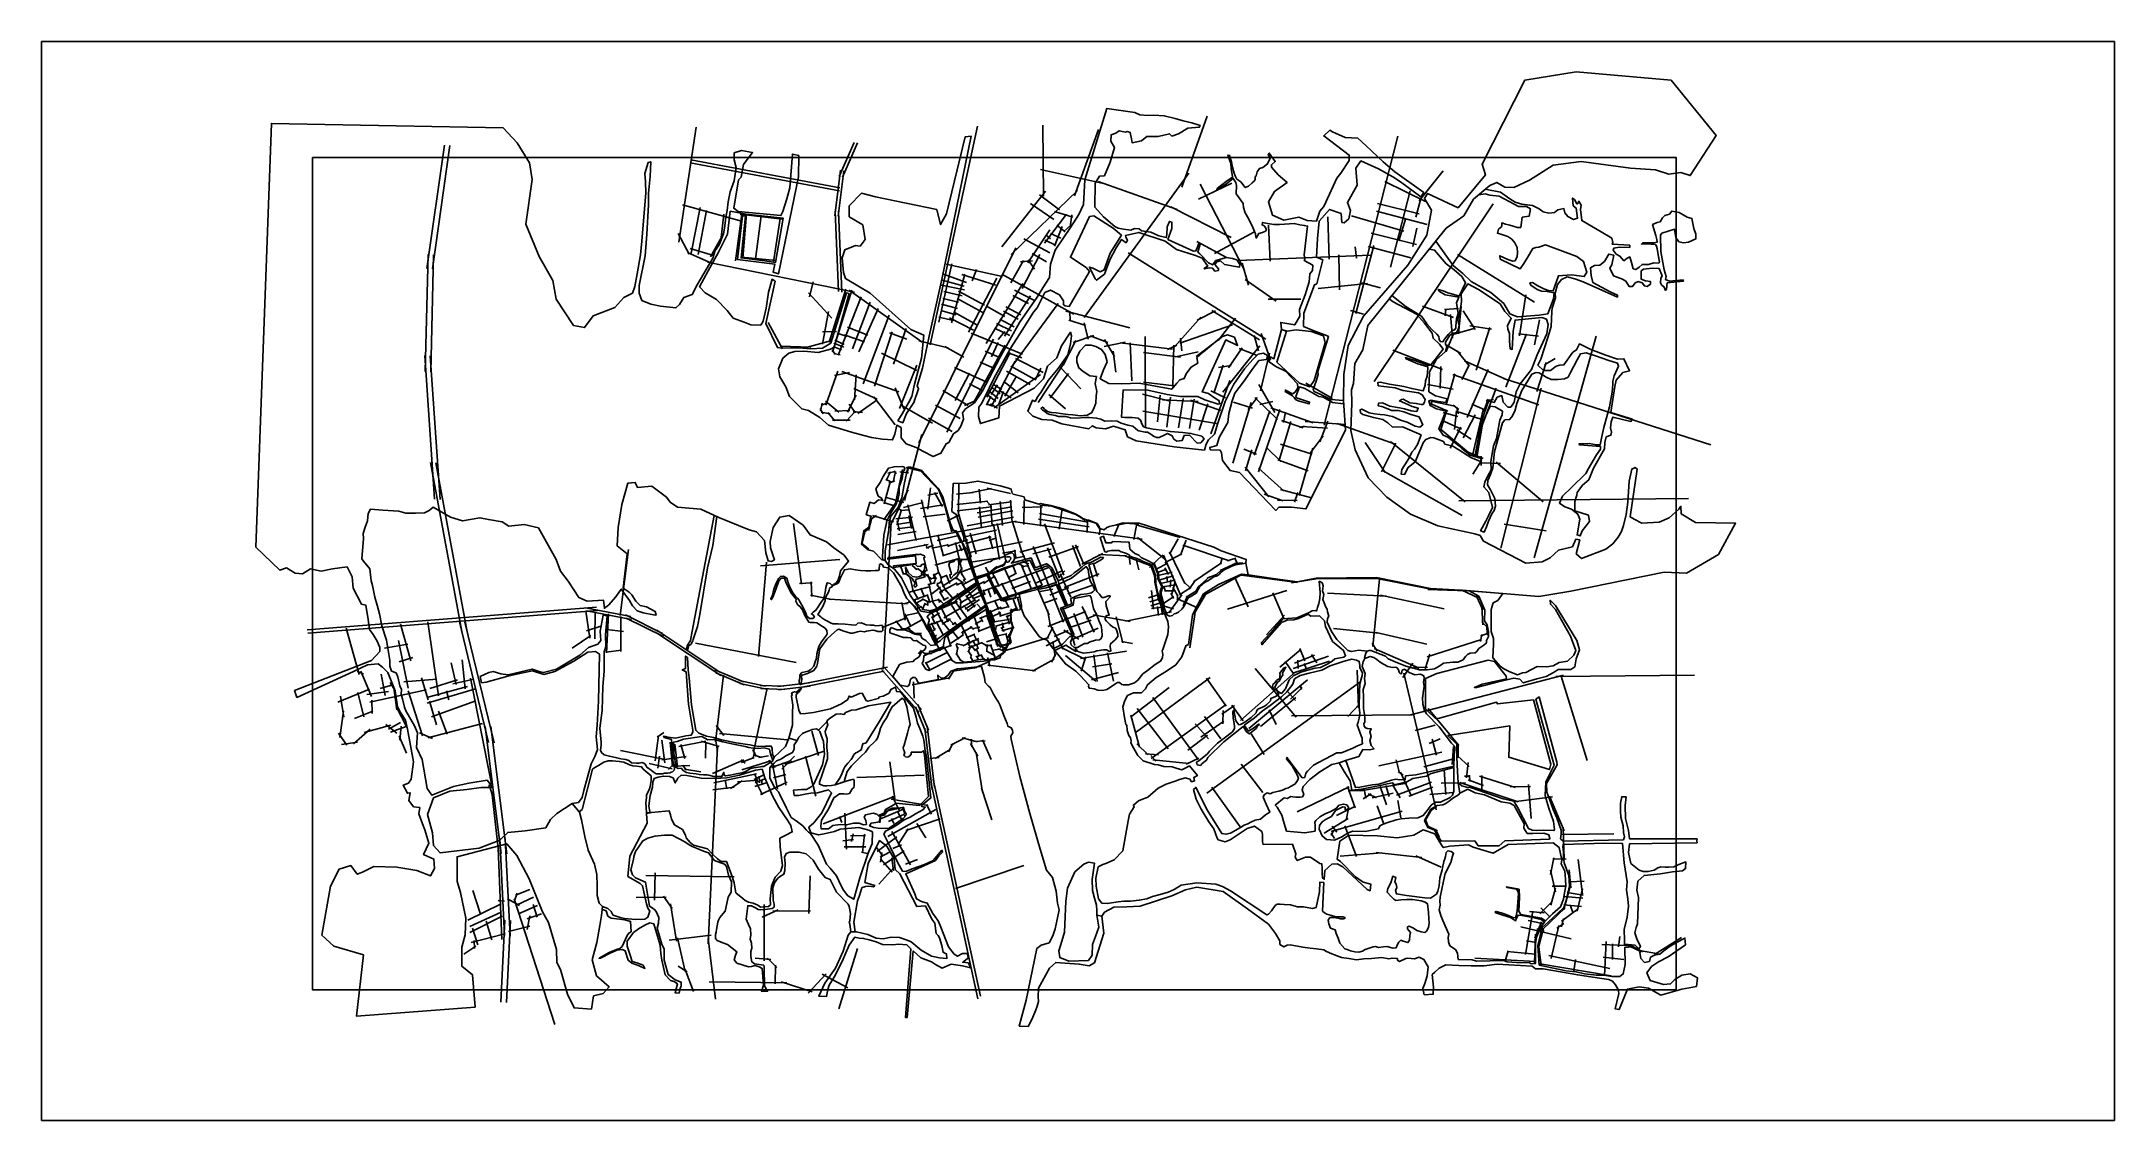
# Model space of a CAD drawing. Header units: metres. Extents: x -7351 to 4019, y -1659 to 4262.
import ezdxf

# ---------------------------------------------------------------- set-up
doc = ezdxf.new("R2010")
doc.units = ezdxf.units.M
doc.header["$MEASUREMENT"] = 0
doc.header["$XCLIPFRAME"] = 0
for name, color, linetype in [('图框', 6, 'Continuous'), ('底图', 73, 'Continuous'), ('水网', 141, 'Continuous'), ('路网', 2, 'Continuous')]:
    doc.layers.add(name, color=color, linetype=linetype)
picture_1 = doc.add_image_def('image1.jpg', size_in_pixel=(8192, 4266))

msp = doc.modelspace()

# ---------------------------------------------------------------- linework, layer by layer
at = {"layer": '图框'}
msp.add_lwpolyline([(-5864.569073715863, 3624.837537690782), (-5864.569073715863, -941.6000605229839), (1615.548039149504, -941.6000605229839), (1615.548039149504, 3624.83753769078), (-5864.569073715863, 3624.837537690782)], dxfattribs=at)
at = {"layer": '水网'}
msp.add_line((-1973.898069271752, 1383.329807639478), (-1921.258929983487, 1255.704927859646), dxfattribs=at)
for points in [[(-2691.129218292117, 1045.308285564741), (-2698.564616686716, 1033.186624254867), (-2697.555026495342, 1017.085117056231), (-2670.411721731762, 1006.971980910119), (-2633.30048319346, 994.1007293175353), (-2622.259118619855, 991.3425940814702), (-2599.869715453249, 991.1893632467109), (-2582.897391070721, 988.6973782749737), (-2569.38986622051, 975.2006963192616), (-2558.829434223386, 972.25596499112), (-2550.970535888715, 973.9737216342692), (-2536.726237825235, 963.4217710066987), (-2515.114255449713, 949.4343070928264), (-2504.062657250631, 947.7165306600835), (-2500.624398195592, 940.600113108405), (-2501.361171408862, 930.0481624808343), (-2509.220069743533, 920.9685775173308), (-2516.096635674301, 918.0238461891931), (-2522.727594593744, 913.3613384283052), (-2527.393793064018, 905.7541191288763), (-2537.717177951498, 885.8684059785046), (-2551.997341524817, 876.7659442430848), (-2562.091952280265, 868.1554914207152), (-2569.724467516892, 860.03708709059), (-2604.1938526011, 856.5929059616427), (-2635.954961307013, 846.998395733979), (-2644.818476482367, 843.8002388511522), (-2680.520248305024, 776.356823844264), (-2641.139727228743, 730.3185275193355), (-2602.940616046275, 722.0552435635799), (-2595.852108862753, 726.3836238010153), (-2589.157404977167, 735.8273768933067), (-2585.21937199781, 762.1911942058249), (-2571.042357630766, 771.2414509894077), (-2559.62201416996, 772.0284238172316), (-2553.714916880243, 766.9130707519688), (-2544.657393207046, 745.2711299856018), (-2535.993672831777, 741.3362262672817), (-2433.210486043106, 760.2237324518682), (-2434.391943757597, 785.4070806278467), (-2417.064503007066, 768.8805127163321), (-2398.949455660673, 768.0935398885083), (-2378.450929993, 785.1327770503445), (-2362.684117126883, 806.5584769111991), (-2326.105074933781, 818.5316568891357), (-2195.555814668842, 831.7651768093782), (-2179.158342677867, 771.8992571300987), (-2174.215405933748, 743.6334420441743), (-2157.409784440912, 723.3840752944853), (-2147.771287329146, 716.4696699294545), (-2129.675607358055, 680.191443584692), (-2111.88736653723, 652.9379256562532), (-2102.004983958614, 636.3488424138595), (-2095.28498293343, 621.3396812848367), (-2072.357836222778, 564.0678213087556), (-2054.964881140957, 520.2252399275201), (-2051.407213848521, 504.4260979522187), (-2032.037734430305, 496.1315662258201), (-2025.314051212772, 483.2719509151464), (-2024.04790307441, 468.7232738742058), (-2034.176849077936, 449.7467343013231), (-2031.644648442561, 432.6678387909304), (-1984.210359761535, 229.0046062243892), (-1929.757860296246, 25.50214432833309), (-1872.419478447984, -170.7470549660174), (-1837.731505036529, -284.9216396010234), (-1805.084040031012, -324.6788569724886), (-1784.603925325049, -400.0964695301043), (-1777.444308790705, -466.5255094720231), (-1768.239067037684, -503.3169789653693), (-1779.489934009383, -555.4382406073382), (-1790.740753160397, -606.5374884006343), (-1803.014408831091, -645.3729262225423), (-1824.493354075479, -684.2083640444542), (-1867.466068974994, -697.0005364150674), (-1891.049841439621, -714.4180714765862), (-1950.522077660746, -998.2215055723138), (-1987.671859666945, -1141.487527200275), (-1939.469905613506, -1143.414064071592), (-1919.546423620115, -1105.525578164193), (-1899.622989447394, -1057.362275118819), (-1889.98257950844, -1032.317335370881), (-1882.270251557267, -1005.988070691386), (-1884.841043481218, -979.6587862222947), (-1881.627589441792, -932.1376357479021), (-1822.88662705577, -822.929764529461), (-1787.449447054299, -791.3837646890751), (-1710.776303601335, -797.8217157627877), (-1658.586965627015, -800.3968961922728), (-1603.820427757659, -810.0538425924389), (-1575.470655064077, -793.315150011189), (-1524.180154586778, -631.5605210668109), (-1535.544882597016, -537.6186997112198), (-1562.40690612216, -531.4247345553338), (-1551.042225932608, -598.5260270423605), (-1569.639018807043, -649.1100923067532), (-1586.169480108459, -692.4678483979513), (-1587.202645894969, -751.3105272736613), (-1608.898936128935, -781.2480090357785), (-1715.313960084371, -784.345001508518), (-1765.938557595822, -763.698457585433), (-1771.104338707686, -728.5993151055517), (-1754.573829585584, -674.9182771580126), (-1740.109652036502, -626.3988801386402), (-1732.933824291714, -455.0215605831945), (-1723.220344354064, -383.8465601579082), (-1683.703343057706, -295.0614521213101), (-1634.488451365301, -251.7094152230929), (-1608.585854138459, -240.7096458482956), (-1574.912539910438, -247.82713203811), (-1580.09304979167, -285.3557837380395), (-1587.86381461352, -337.1194078175977), (-1585.921099497718, -397.2946388680867), (-1575.560079735252, -438.7055539634093), (-1564.551472327286, -476.8812462643071), (-1562.608805032163, -506.6453315942707), (-1562.40690612216, -531.4247345553338), (-1535.544882597016, -537.6186997112198), (-1520.89539991381, -516.6233641747237), (-1468.906048022305, -487.6189420313639), (-1398.143636230714, -485.6729124088888), (-1324.135204516773, -483.0782194386447), (-1151.92624175686, -426.7509564152605), (-1075.934160425233, -393.4660646441698), (-1013.474948904091, -378.9039306785671), (-869.8187098027263, -402.8274534417105), (-736.480547493389, -497.0465468140682), (-621.4489543529488, -582.0017547238784), (-583.1050899727996, -633.6411990942614), (-558.7347151465729, -672.3416718776789), (-559.1472641509827, -692.5418021147925), (-536.0428940010897, -706.1459613614243), (-519.1271893034135, -697.0765284602022), (-502.2114846057375, -694.6030467598683), (-432.8983741560441, -707.7949491616455), (-392.4657024833869, -713.5664262520186), (-357.8091472585366, -717.2766586973157), (-317.3765234065577, -722.2236220979794), (-302.9362561973685, -730.8808179439438), (-273.2306237701632, -743.660483290463), (-220.1357055829721, -765.074566659001), (-180.4915012784185, -769.6960110100807), (-138.8650341558896, -776.9582976671443), (-98.56009151890612, -771.6766328447702), (-56.93362439637713, -769.6960110100807), (-0.1102234485952067, -763.754145506009), (38.21250419109129, -771.6766328447702), (56.71312967850099, -767.7153891753877), (84.91791007100983, -769.2671506949483), (88.24245154955133, -781.2259040580684), (98.21607598517583, -786.5409143481627), (132.7913360544044, -770.5959032674726), (144.0947579531712, -767.9383981224235), (180.6647142171205, -771.9246558399973), (205.9312485822957, -763.2877641185913), (231.8626816790493, -775.9109135575673), (254.8869521903252, -815.9723563743098), (249.5627411663736, -864.9157454684171), (236.7846729654266, -907.4752090834007), (225.0714278410014, -934.0748787901613), (233.5901559151898, -969.1864491357593), (282.5727825659342, -965.9944863961971), (283.6376534631345, -926.6269855207793), (276.1837484654606, -858.5318199892897), (291.0915106401226, -845.7639888206356), (314.5180008889729, -823.4202694332889), (351.7874302359705, -805.3324805757655), (423.1316762383649, -808.5244433153272), (490.2166299346863, -809.5884308951827), (562.6257468342735, -810.6524184750377), (633.5481187997063, -801.8344915377783), (824.2514425379777, -812.6732131877542), (843.4704302769532, -826.032218930446), (885.668593626171, -827.2846232451227), (1074.950973685649, -860.4836875423206), (1181.338835494978, -875.8607768232034), (1245.572959366589, -885.2207605594921), (1265.646167908358, -894.5807245061876), (1282.373793872488, -914.6378155500096), (1296.424992031046, -940.0434602476016), (1300.439633739399, -961.437694652268), (1280.311527057252, -1045.544008091223), (1301.742795083904, -1049.826812891173), (1347.81993287296, -937.4029741543308), (1412.11368913226, -925.6252362174707), (1462.477090090781, -933.1201495647837), (1529.985495906498, -971.6654719227188), (1646.785784709049, -938.473670406918), (1726.081366420119, -923.4838239226991), (1731.43919538195, -875.3021759226795), (1691.791404526419, -854.9588085963259), (1645.714218916676, -861.3830256910514), (1608.209559645882, -884.9385015647639), (1584.635160034486, -909.5646736910676), (1544.987369178954, -912.7767822384303), (1472.121134401401, -890.2920224068985), (1453.299775614752, -848.2677486014506), (1479.334310097096, -814.2821072683291), (1518.806073030384, -787.4292494820256), (1570.875237636428, -760.1568127006832), (1665.207697357553, -694.5101741901233), (1662.521131567868, -657.5997296511159), (1616.84984788805, -682.4303876634549), (1576.551600146238, -705.9188559682041), (1547.671209189888, -728.0651147757707), (1526.178826334479, -746.1847648813853), (1496.626793930707, -751.5535632909268), (1473.791176001134, -762.9622450690041), (1468.418044421778, -785.7796086251656), (1441.552577807684, -791.8194919937014), (1421.403477847118, -769.6732331861348), (1415.358752641012, -737.4604823080772), (1419.512791630906, -732.017294810601), (1387.152250704035, -715.1763493915386), (1366.252748636456, -705.0718019296946), (1336.588911483377, -709.1136288302696), (1332.543855822689, -709.1136288302696), (1335.182218367154, -802.6839005381006), (1324.398989822963, -854.4021074969348), (1306.067410438554, -868.4091235307496), (1262.934352799755, -869.4865878248602), (1229.770759197447, -862.6815793414717), (1204.416952091676, -860.9926759279585), (1176.527788185674, -861.4149067287362), (1161.738047448692, -859.3037923040428), (1111.654301825481, -854.1135554109715), (1066.893715171274, -842.4692587137831), (1045.440449631918, -841.146047227885), (1011.820933668649, -837.3646118194665), (863.5783566322352, -806.4543329316547), (856.1061841348856, -698.5340717175493), (880.5598625852796, -600.0424047659033), (915.2035540472644, -569.4989260230323), (967.6172188304043, -520.2983513511717), (999.0278975949333, -490.2427257063863), (1011.179371428807, -451.0132374671011), (1029.688700279934, -370.6744869304093), (1026.278272860523, -315.2995783809893), (1000.555194465545, -244.8068836151142), (998.509617067546, -226.4114655019657), (988.2817778982499, -229.1367104309939), (984.8724503544726, -250.2573734731777), (1003.964474188644, -291.1360474086323), (1007.373753911743, -335.4213022423683), (1009.874488539819, -373.3836824978244), (1002.181719246684, -410.5356788344651), (996.6258170292276, -443.8443774884436), (979.9574887080162, -486.7781217153097), (936.8921929724601, -525.0277083642613), (897.9488963713519, -563.9012807359031), (876.4992173829812, -548.469869016506), (762.3868811698266, -527.8946863733034), (751.86408404768, -510.2742683829529), (755.9810141900743, -433.4856920464916), (753.2363940951471, -389.6064801247521), (684.0893648663111, -377.5718732436653), (686.7782260486201, -379.7212409556632), (739.2109712829842, -389.6620493077571), (746.2020199211256, -400.9462149535464), (749.6975681505428, -413.8424014359371), (742.8757090774379, -508.2200688337287), (737.6425486277732, -535.6967540259611), (734.1382013932815, -547.0093573198938), (719.5817777529155, -545.3932796163026), (698.2862248154559, -535.6967540259611), (676.4515893549105, -527.0776333609465), (655.6951667612155, -520.074590399523), (628.1996626911059, -511.9941623023696), (622.5388419022274, -513.3409036168268), (625.2344458003863, -518.7278490850657), (643.0256515033614, -525.1921994786243), (665.1298999564677, -531.3871936934556), (705.5644366356426, -544.8545870484377), (725.7817288855658, -556.9752390889624), (731.1730323232405, -562.9008771250628), (733.0599407057452, -563.7089258716588), (739.7990700028457, -547.8174060664896), (748.1555425105616, -532.4645986187788), (768.103221767924, -533.811320143639), (819.5899304943305, -543.7772019127078), (874.3297844243716, -555.6752803772906), (893.4688159867655, -570.2200588680025), (874.6134566967885, -593.7172345945908), (848.152409571543, -652.0773837732922), (844.0146774334571, -687.2201029415593), (843.3250554104379, -798.160850053795), (820.024716114829, -798.5840109655398), (809.1977794693303, -791.653556238896), (764.2968869406614, -794.0092898484618), (688.2629146935506, -788.3315758596109), (668.7809132158218, -780.761323523802), (519.5729801168198, -784.1074076299046), (496.0369805112858, -777.8822936513533), (419.8912035148677, -775.1155697310204), (415.7377861938075, -740.5315899904417), (403.9697863910404, -719.7811902723405), (373.511456464199, -700.4141624092008), (365.8968739824922, -678.9720767636135), (365.2046696427715, -655.4549729147728), (367.9735826430187, -636.7796111895223), (334.6429992269404, -560.937274342148), (323.3336953845574, -533.5558562606637), (314.6342051408283, -502.6974063223859), (321.1588108684519, -477.9237225543038), (318.55282292419, -455.6045026856735), (319.8577536338562, -434.3078309847879), (338.38157215096, -344.8381612749399), (348.8174790979538, -304.5182465567668), (378.7338094402366, -243.3432055832891), (387.8405884136009, -208.5420548262264), (394.4966053692551, -192.8531804747472), (381.5258676494996, -183.4739810416285), (363.0937213755242, -178.699107959841), (353.8776721488757, -188.2488541234197), (349.2696236252086, -209.5652362610126), (345.5149351321089, -223.2077279533259), (340.5655904168962, -238.5555286334784), (333.2098612748014, -272.8987481602271), (332.3565012442414, -282.9600751463986), (318.1901030681111, -327.2748758456037), (315.133787782419, -370.4656077542676), (307.7112531506791, -401.0044953110773), (300.2887185189393, -417.5827536449578), (267.5324136462586, -438.262108716699), (235.6189960752672, -436.5148259976812), (135.5071202794279, -423.8470708113781), (80.86089924038242, -415.5474927382311), (76.05200386166689, -397.6379091844683), (82.17238138317043, -381.0387530381778), (78.67506378860706, -361.8187024977487), (71.24315630363708, -348.7141117894935), (76.92635717064695, -325.5626998682674), (60.7510600579044, -319.0104045141416), (49.38465832387738, -353.9559599465538), (32.77223237732687, -385.4069499409269), (29.71204361657147, -406.8110989327286), (51.1333649418375, -429.5257149111966), (65.99713209110632, -444.8144040708248), (76.48918051616056, -450.9298639030021), (106.6538914691846, -447.8721339869117), (137.2557790767096, -446.1248512678939), (168.294843338721, -445.6880355355386), (215.5092047134749, -453.5507978763271), (237.3677026932274, -460.1030734408595), (250.482763224536, -469.7131185006691), (257.0475383231751, -517.8869694002204), (257.9240913834292, -551.1689125216435), (260.9919792736255, -575.2545318581431), (257.0475383231751, -599.7780751443277), (244.7759389417188, -619.4844945632066), (236.8870092201468, -626.4912183893175), (216.7265279377898, -623.8636944808277), (192.1833291748626, -616.8569706547167), (174.214182722455, -602.8435230024987), (151.4240422593502, -592.3334273685358), (142.2203785887686, -596.2747231260691), (140.9055489983875, -607.222722920116), (146.6030960693388, -615.1052946455892), (157.1973372870634, -626.587118767111), (155.0004552582613, -643.7090566468141), (152.8035732294593, -669.1724671724658), (143.5766687085051, -682.3431947075005), (116.7747079571563, -674.4407542285626), (104.9115450016397, -670.050511716883), (93.48775845188356, -680.5870858290727), (85.139606742443, -696.3919667869487), (78.54900847672252, -712.1968279552347), (62.29208146360907, -713.5139046666554), (28.89947462586133, -704.7334196433003), (9.127536366664572, -706.4895087321347), (-18.55317719620507, -709.1236621549795), (-34.37072780355811, -704.2943874762932), (-47.11264357059554, -705.6114641877173), (-69.08141603790864, -713.074872499652), (-90.61085992013977, -720.5382808115828), (-105.9890341217324, -728.8797534575277), (-124.9043605441402, -735.0422531572258), (-148.3128223967214, -732.5656842800598), (-171.7212842492954, -727.8877604246006), (-189.3464565520917, -721.2835965417507), (-201.4637864206088, -717.1560015360701), (-229.9822226517499, -686.5398356104415), (-238.2544351217075, -658.9878905880905), (-249.5598176683488, -632.5380281161378), (-255.3503759614541, -612.1495800921766), (-280.0121700102172, -604.2925963131493), (-290.5547648937863, -580.2885496875969), (-294.5298588999649, -560.256393533582), (-283.8144400796955, -545.9230470767834), (-262.2107306817706, -545.0595874639438), (-239.9157733577231, -549.3768657385372), (-226.2622519721626, -552.4852965972386), (-207.4238212028285, -553.0033684070222), (-201.5476160722537, -549.2041817318058), (-201.5476160722537, -544.8869034572161), (-213.1272023967103, -542.2965444082982), (-250.5708903007981, -540.6198907541439), (-275.3312905912535, -533.9929490473478), (-300.9759430714039, -526.9242244198322), (-314.6825932321954, -520.2972827130361), (-324.8520433514859, -510.1359984820773), (-317.7776432684987, -353.7403523080793), (-340.3272935330242, -351.5313585460863), (-340.7152148873501, -404.4360902575498), (-359.8578808214006, -490.8632878291245), (-379.0005467554511, -495.8222239348178), (-429.3386505743765, -486.6127598587589), (-462.4834984702173, -486.1235016994251), (-500.8241110441448, -475.8520092134276), (-535.552971136807, -473.0759248146168), (-556.390258499996, -471.6878826152131), (-574.1714218602137, -471.6878826152131), (-584.1733083175786, -479.7385075821621), (-605.3428537638392, -509.21538651863), (-621.4570360478319, -526.1494815617696), (-629.7919414289717, -530.59119681027), (-828.8821994479732, -399.3547555062432), (-872.9502470177031, -375.2077884249701), (-909.9105156699588, -362.4240860010541), (-1014.394397114105, -355.3220356954116), (-1100.398120321777, -368.1057381193277), (-1137.483822617076, -392.0065622169059), (-1171.643999185871, -406.9396521424168), (-1215.767518744142, -419.0283439868762), (-1257.044368876843, -428.9837372705478), (-1287.646160843003, -441.783528635271), (-1329.634678332098, -450.3167228784186), (-1378.028249849383, -456.0055190405182), (-1414.323428487354, -455.2944195202543), (-1444.925220453515, -459.5610166418301), (-1505.41713702945, -467.3831113647138), (-1535.307261639216, -465.9609123241899), (-1553.810708546742, -441.783528635271), (-1566.62076878245, -373.5179746900866), (-1568.755770851625, -328.7187049135573), (-1554.503247631219, -267.7590934721957), (-1530.062289481648, -253.8040251254861), (-1512.953580520407, -249.0941806531519), (-1467.780397041111, -229.4673154065204), (-1419.918113276108, -179.5020509909009), (-1389.716054372176, -14.86576015792525), (-1384.189800976179, 21.19272252299197), (-1357.772557593605, 61.45793880034398), (-1362.250055661483, 72.1953179338816), (-1333.146342130589, 94.56488253240967), (-1312.102086865343, 103.9600917479547), (-1291.505576624812, 110.6709611275146), (-1282.550580489049, 115.5922772129452), (-1225.784946922431, 164.5028155792097), (-1181.345954339704, 186.4802295614936), (-1133.315963450732, 203.0754277887681), (-1109.076521645729, 211.5972825939316), (-1075.859512344104, 221.9132225104949), (-1052.068963260142, 214.7369216440857), (-1043.09139576352, 199.4872773555653), (-1026.033998391678, 204.4209817275223), (-1030.522782139982, 223.2587764492491), (-1010.53961993823, 233.5430925928631), (-1054.585096147108, 286.5349381019005), (-1077.956210048782, 274.4096948753177), (-1095.484497654354, 264.5298582656869), (-1127.39499816388, 273.9606095940071), (-1149.867178927168, 281.1459543053715), (-1195.261007022942, 283.8404462036379), (-1226.722088783957, 291.9239416880264), (-1245.598728276432, 294.1693680945791), (-1307.696032893044, 315.2950774835044), (-1336.9466515522, 344.5222710987581), (-1360.347175171933, 381.8431518398719), (-1376.54753032088, 413.7682411637468), (-1374.747464292835, 424.5598239982281), (-1377.447515514213, 441.1968376399198), (-1386.447702192367, 453.7870176134819), (-1395.198599666859, 481.5068971397413), (-1398.797488385258, 510.9941062448415), (-1403.116173975613, 513.8708998930487), (-1410.313951412419, 551.9885097323676), (-1420.390820695669, 610.2437146883238), (-1408.154608617238, 644.7653176251843), (-1393.759053743633, 672.8141200113859), (-1360.985055219433, 687.8562901850162), (-1335.237444815735, 687.8562901850162), (-1316.717260670295, 688.3076314801655), (-1295.486791678006, 710.4237903136053), (-1284.645700111286, 731.6372467671498), (-1236.50801705147, 772.6434844325375), (-1180.735332079675, 806.6592851085697), (-1128.58420282849, 841.3988110665304), (-1096.714110793378, 885.5469833751011), (-1084.40066831711, 919.56276426154), (-1074.26014970908, 946.3411538015353), (-1060.404059923996, 952.8539293342728), (-1037.532385201877, 1113.284396892184), (-1022.437070321146, 1145.279086221981), (-977.5590838980931, 1230.354634659514), (-894.4710831775736, 1281.804494708965), (-769.5569639964815, 1338.768784798205), (-731.9528855324241, 1334.644811288421), (-746.1690650362069, 1399.253683432616), (-765.429704587259, 1395.129709922836), (-780.1044844100617, 1393.75504548971), (-802.1166302339334, 1389.172863695283), (-821.8358222833339, 1382.299581108844), (-836.5106021061365, 1374.968070448165), (-856.6883944745713, 1366.720143218197), (-870.4459736593197, 1358.930424272872), (-883.7450003457197, 1346.558503743527), (-891.9995669848358, 1336.47770379579), (-901.6298389396833, 1330.062629493994), (-919.9733256733596, 1324.564011340684), (-932.3551517216983, 1317.690728754245), (-950.6985906346963, 1304.860599940253), (-971.3349833221583, 1293.405115769794), (-997.0158360568965, 1270.494167218468), (-1018.569381561734, 1235.211317927395), (-1049.753246842105, 1214.133261883435), (-1063.96942634588, 1206.801751222756), (-1076.015455580847, 1180.531974066092), (-1083.352821581909, 1162.661435383434), (-1096.193247949282, 1146.623769418547), (-1115.453887500334, 1130.127895169015), (-1128.294266047022, 1123.254612582579), (-1137.466033324206, 1120.963511790567), (-1148.013505917108, 1111.340920127473), (-1162.229685420883, 1108.591611050815), (-1176.445864924659, 1114.090229204128), (-1196.982599315473, 1162.706674397803), (-1210.31510047771, 1208.644043787786), (-1214.452784795125, 1230.23461076531), (-1214.912532810464, 1245.393955131451), (-1206.177416160302, 1269.281381673154), (-1214.799389082123, 1286.806591921544), (-1227.190205418257, 1313.008015816776), (-1230.648118772689, 1343.528360522992), (-1240.733643598985, 1371.16941809202), (-1254.413370717055, 1396.513517148891), (-1281.606504628959, 1411.711055433548), (-1318.478591947714, 1430.132318757882), (-1331.844711047837, 1443.027218916592), (-1354.889783554812, 1452.23785057876), (-1381.161126043393, 1476.646020525586), (-1384.848339557335, 1513.949070841525), (-1476.567638232234, 1517.63333933807), (-1481.63753888115, 1510.725365591443), (-1512.517886306989, 1509.804298467308), (-1525.423109695453, 1546.646825115978), (-1543.859177265171, 1540.659918493489), (-1518.048730488248, 1461.909005908197), (-1511.135199172015, 1458.685280868522), (-1501.917189297499, 1465.593254615145), (-1484.402960971776, 1468.356455987556), (-1442.000029471761, 1468.816979654824), (-1428.633910371645, 1461.448482240929), (-1420.798587632096, 1460.066871659928), (-1400.518985036426, 1451.316783454626), (-1383.465652422361, 1442.566675459729), (-1376.091225394477, 1436.579768837237), (-1363.186002006012, 1430.592862214747), (-1353.967944310818, 1427.829660842341), (-1328.618393245546, 1419.079572637038), (-1309.260582073191, 1408.487350183466), (-1264.814607671215, 1391.197556958232), (-1258.459143687942, 1384.847174842776), (-1240.0756310453, 1331.052564409034), (-1238.689405180019, 1305.197794850941), (-1238.38545693938, 1288.300745929806), (-1229.418744737071, 1240.901954521836), (-1208.573184396278, 1181.556441824559), (-1202.483651213231, 1157.507571766134), (-1196.684102632324, 1135.197178056915), (-1192.044492460009, 1122.448384478732), (-1173.064990685343, 1078.655296874811), (-1169.118302162948, 1049.245821299209), (-1173.297829575167, 1007.483799207854), (-1192.960115015638, 946.9197224034978), (-1200.864777740855, 925.5477908724968), (-1203.919084557994, 917.4524809998402), (-1202.096973196581, 907.6209705814106), (-1200.457058625106, 900.3383600101916), (-1202.511052462738, 878.8030060029631), (-1212.573958107496, 860.6358015003534), (-1241.92509583554, 842.3708363980184), (-1285.221604557802, 809.6321770305221), (-1309.5345945683, 792.3017953457637), (-1336.741166091211, 756.6400544671523), (-1356.049052473885, 742.6092117608495), (-1389.106531987781, 732.3783868927566), (-1418.068361561782, 731.7937626746934), (-1425.089393766146, 733.5476155392824), (-1437.961333961488, 743.4861282983474), (-1449.078016105733, 743.7784404073753), (-1455.513962293065, 740.8553588962603), (-1508.173425370238, 705.4000037048135), (-1532.222493049063, 700.711254940841), (-1557.444649823417, 701.5904077025842), (-1577.094501887142, 710.0887326791888), (-1589.119011816219, 711.8470184130748), (-1604.956168902281, 713.6052843573669), (-1608.768863879952, 724.4480035055532), (-1605.542737360381, 732.0671955100114), (-1651.587883114668, 780.4198058219881), (-1677.748042522784, 805.7191012355797), (-1734.50841581462, 846.0288836810686), (-1792.682990069399, 919.7699415325075), (-1732.169841111652, 948.8304869675303), (-1678.224001748567, 913.6766064676375), (-1680.100389581523, 928.675595744786), (-1674.002153034751, 925.8632765973745), (-1669.780304320942, 915.5514727061855), (-1661.805679941215, 911.8017402290933), (-1635.536441562544, 905.7084051642233), (-1602.699845768518, 909.4581376413151), (-1576.430559569169, 911.8017402290933), (-1561.888625594773, 918.832508413234), (-1525.768375003419, 923.0509772395562), (-1509.350101016745, 923.9884103588302), (-1493.869973125875, 915.0827561465483), (-1485.42627569825, 917.8950752939598), (-1490.117197459964, 942.2684155534334), (-1486.833542662629, 957.2674048305817), (-1462.824022685978, 979.0298444414366), (-1447.813015663682, 995.903699957129), (-1447.813015663682, 1009.965256115007), (-1455.318519174834, 1032.932446695569), (-1460.947634853022, 1042.306817467488), (-1477.365956660374, 1049.337585651628), (-1490.96969671829, 1062.930425249866), (-1501.289734158192, 1074.179662260332), (-1509.733431585817, 1081.210430444473), (-1516.769862049063, 1089.647368097117), (-1515.831668132581, 1105.58379049354), (-1507.85709157354, 1112.145842118043), (-1494.253351515625, 1114.020708356587), (-1511.237105040614, 1164.198908815342), (-1512.739582978421, 1188.970198042418), (-1490.20217480792, 1215.242765531988), (-1490.20217480792, 1219.746620109061), (-1497.714660138314, 1218.995980977816), (-1524.008287063669, 1209.988252034076), (-1534.525776090362, 1211.489530296567), (-1548.048220992663, 1229.505007973643), (-1562.321880953525, 1243.767270204891), (-1581.103070369165, 1300.065620629855), (-1606.04772373879, 1392.415844010979), (-1572.187813218297, 1399.934227818063), (-1534.095437793076, 1421.079707012486), (-1526.570997292736, 1430.007802625594), (-1540.679293342946, 1431.417514431621), (-1567.48507974868, 1417.790419044286), (-1591.939427688587, 1404.163323656947), (-1612.161310723772, 1398.524535801636), (-1626.269606773974, 1392.885728156725), (-1645.550952679368, 1377.379036817619), (-1668.124226359701, 1359.052961445654), (-1685.994766570416, 1345.895769993658), (-1703.865258960453, 1331.798770670983), (-1775.347276341272, 1302.664983944538), (-1770.644542871661, 1284.338908572572), (-1701.04359975041, 1317.701791137897), (-1648.842928274986, 1359.522865380993), (-1620.156019788999, 1380.668344575413), (-1610.750505029086, 1364.221845365624), (-1606.988308689259, 1337.43757831589), (-1601.344990269179, 1309.713483605876), (-1597.112477543771, 1297.966003959907), (-1583.474450058464, 1274.940909024121), (-1576.890594508593, 1258.964313749671), (-1575.950057378802, 1250.976026007243), (-1584.885303573821, 1241.578026458792), (-1591.939427688587, 1235.939238603478), (-1615.923554884277, 1230.770334893914), (-1650.253733969664, 1227.48104692571), (-1675.648666860041, 1218.552951312602), (-1704.335527525349, 1204.925855925267), (-1704.335527525349, 1196.937568182838), (-1699.396225152893, 1175.453785860405), (-1751.794396035781, 1156.11501753905), (-1746.601787522566, 1146.209790878922), (-1692.315369278134, 1167.906944615584), (-1687.594798694961, 1204.697780841889), (-1621.507049633961, 1218.848113123324), (-1600.736567760417, 1221.206498538631), (-1593.183673955616, 1211.301271878503), (-1588.935189123171, 1183.000627105226), (-1580.438171637594, 1150.926561709537), (-1572.885277832793, 1133.946178803489), (-1566.27650770876, 1123.569286934056), (-1559.195699654687, 1104.702183822006), (-1551.642805849879, 1084.891730501753), (-1539.407884929802, 1055.676865804238), (-1535.153996360546, 1033.007825263255), (-1533.263405785692, 1000.893369303994), (-1538.462565732043, 985.3084101163183), (-1547.442906828088, 978.696607449765), (-1570.6027967872, 976.3352535951964), (-1598.489139273093, 966.889838176914), (-1615.977209686985, 958.8612192397011), (-1630.629370328257, 958.8612192397011), (-1649.535371718106, 946.5821514905037), (-1668.441373107962, 936.1921786987187), (-1687.347374497811, 936.1921786987187), (-1703.417466115054, 951.7771378863944), (-1707.671306863631, 965.4730219062548), (-1688.292693695577, 1009.866525825116), (-1746.601787522566, 1146.209790878922), (-1751.794396035781, 1156.11501753905), (-1761.724025446012, 1152.85343500397), (-1697.209911494319, 1009.922589747999), (-1702.422174306928, 996.6656587367653), (-1711.264074535022, 996.9977677215172), (-1750.674626998203, 953.8323664945638), (-1801.503753557044, 928.5608754620662), (-1834.767292380085, 975.7453653448393), (-1862.090881106407, 986.131894747079), (-1878.722674428267, 995.9248946134682), (-1960.223650249136, 1110.784951243098), (-1975.419723302148, 1148.744758851189), (-1976.179546083075, 1166.206286182591), (-1984.609423334245, 1213.41889707998), (-1997.14618838505, 1210.734596823186), (-1980.728966453338, 1149.592208681602), (-1985.206416700537, 1143.627090403304), (-1998.94572838561, 1140.403899682693), (-2009.940563437798, 1141.836864262947), (-2033.36423226654, 1131.806171569966), (-2031.452074565117, 1080.697464350222), (-2021.891381699337, 1045.828910232292), (-2039.578673065161, 999.0190571741111), (-2031.962942887134, 964.4381052415813), (-2051.084328618694, 948.1979719293594), (-2066.731015937214, 915.0356964894307), (-2080.183499185005, 900.633838454436), (-2091.233806225733, 892.9528435445208), (-2092.675169334791, 880.4712292896072), (-2122.987885291717, 867.8539969395639), (-2145.088451552489, 867.3739211523496), (-2181.60240980042, 862.0932458097302), (-2201.781206403124, 859.2128702448098), (-2228.68626854007, 858.2527384599742), (-2293.066197664317, 852.0119313325157), (-2335.345560527792, 851.5318753348946), (-2365.613755431848, 871.2144285021022), (-2483.323306639621, 810.726581218023), (-2501.099879214577, 816.9673883454816), (-2520.7982214476, 849.1315557675989), (-2512.630592804308, 865.4536773722682), (-2511.669731885617, 890.4169256716887), (-2482.842900090611, 903.8586519218441), (-2478.999312953813, 915.3801541815155), (-2468.909914652453, 916.8203419639757), (-2465.546781885336, 916.3402859663513), (-2405.010439897895, 939.3832706961003), (-2395.776170992256, 990.4717727392599), (-2310.629872572921, 1059.207131671814), (-2172.567840053512, 1160.627836802698), (-2139.8562953371, 1070.262470229612), (-2121.095238427639, 1002.007780772132), (-2106.182646364316, 954.4217600050432), (-2090.545714464468, 942.546281258048), (-2064.342851189322, 934.4468749392072), (-2058.805172420896, 931.8340769025672), (-2051.084328618694, 948.1979719293594), (-2060.733441921366, 951.4884868524568), (-2074.990603747712, 947.0597535783344), (-2089.986451614517, 952.8909160874899), (-2102.194975519356, 974.5832807421393), (-2130.020585741942, 1050.913450898002), (-2129.860816850822, 1069.138084805552), (-2172.451061953507, 1181.836603122206), (-2222.274997823501, 1314.745146473517), (-2256.472474522518, 1413.899309699893), (-2258.633825786244, 1439.714163644694), (-2272.98452486223, 1481.81654698195), (-2274.511200064, 1515.071338778911), (-2287.335223938208, 1521.7832965862), (-2291.609914503169, 1526.664736637532), (-2291.915249543519, 1541.309056791531), (-2315.853038500514, 1610.529933649948), (-2333.819220070778, 1666.726783241713), (-2357.253361628391, 1683.117535162142), (-2351.004250836937, 1836.097853436833), (-2281.197200585863, 1838.08783575), (-2214.72817724503, 1849.365985358883), (-2159.546316771841, 1838.08783575), (-2091.854709931912, 1823.559739887947), (-2046.640735412766, 1809.809988590259), (-2031.897045990409, 1805.881496700749), (-2026.98251473008, 1783.783682821955), (-2021.085029397, 1776.90881706791), (-1961.618818581525, 1762.176947745243), (-1957.195740447227, 1747.445078422581), (-1880.385495105351, 1723.287939489433), (-1871.539291016073, 1726.234313353969), (-1815.513299903519, 1715.921994933306), (-1754.081276583914, 1699.716948573172), (-1731.474289324345, 1690.386767967084), (-1681.345735724186, 1669.271091902865), (-1657.755842212551, 1657.48559644473), (-1639.080527781923, 1644.717963172024), (-1618.439353026486, 1636.860979393001), (-1605.661523928938, 1635.387782565936), (-1560.736673239706, 1617.497889659284), (-1547.969412512393, 1596.636054731247), (-1545.465760822844, 1589.900923308109), (-1521.777643634952, 1581.818753726591), (-1508.103989743205, 1593.941998204074), (-1492.889649190518, 1599.714959514076), (-1455.404309474346, 1609.86805085267), (-1418.45221815833, 1620.206353011679), (-1376.573162205233, 1618.729435740741), (-1330.075106792814, 1619.221088441081), (-920.1530357879526, 1486.792403191444), (-880.5604778175547, 1465.955186519692), (-743.0985948293018, 1419.678979682631), (-746.1690650362069, 1399.253683432616), (-731.9528855324241, 1334.644811288421), (-582.5955606298085, 1313.982514847648), (-464.2915027311028, 1297.236975066495), (-359.4721592183487, 1316.392115735038), (-27.75870587330428, 1320.386526765785), (267.0400041066314, 1260.968346675348), (465.7884877272953, 1248.747875917204), (861.1682421923251, 1215.305538127606), (1037.673701747175, 1245.713121721015), (1548.930853715799, 1349.09893364404), (1670.658776644945, 1345.044579929774), (1846.407713045773, 1446.284645636704), (1940.512737613891, 1618.131869127494), (1720.631769573796, 1622.70872752084), (1643.063183892067, 1669.720850030408), (1640.519936679673, 1711.650549360933), (1629.075395954895, 1695.132787819234), (1576.939138935122, 1648.120685099264), (1520.98798718641, 1623.979338262997), (1426.888366355109, 1618.896934873559), (1384.925050364254, 1640.497099804699), (1363.307568610558, 1653.203068699113), (1401.456037693155, 1914.946150619544), (1390.011496968378, 1923.840326866677), (1370.937262427076, 1914.946150619544), (1356.949474489898, 1848.875084663156), (1350.591380369245, 1734.521305244638), (1340.418487161005, 1665.909057383123), (1325.159051707291, 1604.920375026581), (1314.98615849905, 1573.155442895746), (1295.91187613707, 1541.390510764911), (1267.9363480834, 1505.813766197199), (1229.787831180125, 1475.319425018926), (1094.996494053826, 1424.495529651674), (1067.02091817947, 1449.907487230099), (1086.407852145807, 1527.787796158722), (1064.735854817169, 1530.335389892658), (1045.613560492704, 1489.573791201736), (970.3990912348743, 1470.466798618039), (924.5054892147818, 1428.431403060153), (879.8867386967831, 1406.776796952927), (790.6492376607857, 1399.133995961529), (557.3569121574982, 1520.144995167324), (539.5094215144345, 1550.716179343319), (510.188506456012, 1559.632777201685), (308.5481628673952, 1604.759544987308), (157.7400541818133, 1668.610079847767), (28.65855404116155, 1760.554834215152), (-73.94277070232782, 1866.926223190577), (-145.60282447395, 2020.360475197373), (-168.636420017785, 2127.764445665249), (-165.6216609028124, 2226.519017387629), (-163.0558901502445, 2279.074522114592), (-165.6216609028124, 2350.85763700731), (-154.0758359782776, 2385.467363011092), (-147.6614569175217, 2494.423866792738), (-102.7610425956591, 2570.052515592361), (-75.54935426000884, 2704.030924033268), (119.6275940710838, 2946.267026074103), (353.8399894532122, 3237.77146236038), (450.4012754172216, 3305.515461527044), (503.8181224206491, 3395.840793749267), (592.1613767448872, 3471.796168763776), (631.1967759752368, 3488.218960038652), (674.3411671151407, 3461.531939059176), (725.2282045171887, 3461.123541185367), (811.3971003527986, 3500.96076788977), (940.007375514957, 3583.205375170914), (1093.05363547599, 3602.481469844629), (1364.421312242484, 3566.49945415913), (1500.748171396313, 3557.503935395558), (1574.056030151572, 3533.087572556367), (1640.933394276995, 3543.36814846651), (1692.096117897934, 3525.492662385082), (1834.034781643873, 3745.424050330488), (1587.09366900233, 4048.930361507577), (1067.235728673018, 4094.956803865047), (784.2750757917165, 4048.930361507577), (550.668042394849, 3588.665898353684), (568.9775764458827, 3530.243352581674), (418.6214688255204, 3349.13738892306), (250.736977958215, 3427.117892571612), (234.2180414406175, 3400.296183607974), (273.4504618716382, 3336.336687236966), (246.6072318736479, 3198.10165563041), (142.7624738146769, 3034.900941604239), (-99.43549688284115, 2753.597250001523), (-183.2958972230626, 2593.086951217032), (-208.1993291667168, 2433.417987278066), (-210.1726973382538, 2292.313365435916), (-198.2159971331057, 2129.199686048938), (-415.9685145371549, 1697.091482782569), (-493.9259301661222, 1707.178674769522), (-563.4002919480043, 1707.178674769522), (-581.3819195978358, 1688.394786904813), (-780.8142389392596, 1895.834190847483), (-831.4896220126318, 1907.267847094561), (-872.4827998729161, 1962.150726941331), (-878.204209463067, 2004.61864388944), (-886.3776722292895, 2019.319067545512), (-940.3224595374195, 2020.95244135521), (-943.5918637721842, 2034.019491201583), (-903.5419009997495, 2044.636470438611), (-891.2817307607546, 2087.921064396771), (-862.6746349893073, 2140.189263782264), (-844.0006117170414, 2171.673262821241), (-839.0903364972036, 2220.736418544817), (-819.4493312592311, 2290.242522837223), (-806.3553596477067, 2331.128479343671), (-758.0712496664127, 2394.092855925726), (-710.5382112816513, 2462.166312271402), (-673.7113623259575, 2511.229467994978), (-631.9742381504402, 2516.135783567337), (-627.0639629306023, 2538.21418385335), (-649.160129688833, 2551.297698642837), (-676.9848313185065, 2545.573657211888), (-706.9341101091557, 2517.078579666879), (-753.273687788809, 2465.116980478069), (-811.7726297144981, 2380.526336488955), (-859.1928591156756, 2285.761841875999), (-898.7097169499903, 2167.306233504602), (-917.1509491531253, 2106.762262928853), (-950.0816560449383, 2075.174091461336), (-963.2539579299336, 2051.482977702897), (-972.4745501211655, 2019.894806235377), (-1138.475671336266, 2037.74846439343), (-1347.385188636581, 2070.77727880409), (-1393.662599432529, 2091.915712902661), (-1406.884730465848, 2130.229140785363), (-1471.67314383672, 2151.367594673528), (-1515.306118861874, 2136.834907625416), (-1566.87240119942, 2142.119521097459), (-1588.027791724467, 2152.688748041539), (-1606.538794299384, 2136.834907625416), (-1755.232750732182, 2163.453990924958), (-1806.657340395562, 2183.176914866145), (-1864.834688249771, 2186.810086628171), (-1913.662041153293, 2204.97592564872), (-1941.19240649895, 2233.522258245004), (-1915.739849689453, 2292.690990489365), (-1901.19547686039, 2286.981731885949), (-1885.612295404608, 2313.451957851248), (-1870.02906612814, 2334.731946923476), (-1829.796093614219, 2400.48392544868), (-1774.961363455499, 2466.896975397769), (-1720.95751760785, 2541.611661537892), (-1706.833392912638, 2603.043729772358), (-1701.848421791001, 2647.042371900451), (-1706.002556422252, 2666.136125245034), (-1756.683151949713, 2592.251612618813), (-1782.438844048301, 2525.008389155821), (-1832.288555264699, 2479.349419789524), (-1854.720949222414, 2410.445869088326), (-1905.401544749875, 2358.975764283099), (-2095.661331683252, 2260.186343083773), (-2100.255894775219, 2195.869624731852), (-2201.154229470616, 2164.688960606367), (-2211.55608809361, 2203.145111048838), (-2208.955647348201, 2255.632559358299), (-2193.352811593031, 2277.459038098852), (-2151.701812461775, 2362.903761432736), (-2125.081809396965, 2415.269899524313), (-2035.030496032574, 2580.052672940121), (-1972.336628435783, 2677.350255513812), (-1910.55933980822, 2776.754935224395), (-1888.848799011684, 2800.951178397434), (-1847.09766337699, 2883.552156706905), (-1817.036866761103, 2897.736151089586), (-1767.770567837942, 2871.871209679619), (-1744.389937620995, 2839.331435742744), (-1746.059979220729, 2816.803890806637), (-1736.874726511858, 2810.963427187791), (-1714.093432874513, 2807.835859790641), (-1603.099626651427, 3000.249103342107), (-1621.821470603478, 3021.628357023292), (-1707.407049787209, 3077.748878146806), (-1602.107586649523, 3300.259938759784), (-1579.316633234863, 3304.278651413297), (-1472.064986486788, 3237.300113784598), (-1426.483031836789, 3198.452544940898), (-1489.555591396704, 3100.36363582846), (-1523.125086928936, 3008.12156258449), (-1544.945232723512, 2997.220226655656), (-1583.55015019454, 3018.184334211106), (-1602.852585019718, 3023.215720024411), (-1571.800800456891, 2958.646268753633), (-1564.247667548683, 2951.099190033671), (-1519.768123029505, 2985.480326424604), (-1514.732701090703, 2998.897355260091), (-1491.234097256754, 3062.628242228653), (-1455.98614368515, 3128.87482210387), (-1427.45207009172, 3174.15729442364), (-1402.274960397713, 3157.386008379283), (-1393.882622380166, 3170.803037214767), (-1403.114213327739, 3187.574323259128), (-1405.631924297144, 3196.798530583525), (-1332.618306184529, 3213.569816627881), (-1188.008905293915, 3166.517917032193), (-1125.066178879584, 3119.558316107989), (-1021.840029134175, 3086.85430832149), (-984.0743645931652, 3072.598715183783), (-953.8618329603634, 3028.993371468452), (-970.646604636815, 3018.930599841835), (-973.1643156062199, 3013.89921402853), (-947.1479529821879, 3018.930599841835), (-927.8455181570096, 3017.2534712374), (-915.2569633100067, 3000.482185193043), (-895.9545284848354, 3004.675006704133), (-895.1152755548026, 3014.737778330746), (-915.2569633100067, 3037.379014490631), (-904.3468665023828, 3052.473171930553), (-884.2051787471792, 3057.504557743861), (-862.385032952603, 3038.21757879285), (-831.3332962104467, 3032.347628677322), (-812.0308135645975, 3028.154807166233), (-779.3005709623903, 3023.961985655144), (-778.4613658530432, 3038.21757879285), (-795.2460897088167, 3062.53594355717), (-817.9054884334181, 3070.083022277129), (-851.474936144972, 3075.952972392657), (-909.3822884411784, 3059.181686348297), (-921.9708432881816, 3044.087528908374), (-927.0062652269844, 3035.701885886196), (-950.5049168816112, 3046.60322181503), (-997.502172370194, 3096.078515645888), (-1008.412221357146, 3105.302722970282), (-994.9844614007959, 3149.746630987833), (-1002.537594308996, 3152.262323894488), (-1011.769185256569, 3128.782523432386), (-1019.32231816477, 3112.011237388026), (-1031.910873011773, 3111.17267308581), (-1172.902687298192, 3175.742124356589), (-1150.24328857359, 3236.11875411628), (-1151.082493682937, 3269.661326204998), (-1164.510301459966, 3273.854147716087), (-1177.098856306969, 3244.504397138459), (-1178.777314346342, 3201.737617725348), (-1181.295025315739, 3185.804895983205), (-1222.417653756172, 3194.190539005384), (-1266.057945345332, 3214.316082258614), (-1317.251417663363, 3221.863160978577), (-1329.839972510366, 3233.603061209626), (-1356.695540243745, 3235.280189814061), (-1376.837227998949, 3226.894546791882), (-1417.120603509349, 3231.925932605192), (-1445.6546292821, 3237.795882720715), (-1464.117858997932, 3246.181525742898), (-1525.982850752203, 3298.633392360389), (-1573.023718700737, 3352.351278533981), (-1571.679670675017, 3483.960100648758), (-1547.487236598237, 3522.905568619353), (-1520.606754290696, 3524.248510331553), (-1489.704074607398, 3599.797288325405), (-1465.511640530611, 3679.031185768388), (-1485.671978350925, 3715.290750524986), (-1484.327978145891, 3748.864431857179), (-1457.447495838351, 3758.265063421776), (-1439.975158428111, 3771.694539912573), (-1405.03053142831, 3763.636850060176), (-1395.622338710331, 3767.665694986376), (-1379.494049325804, 3762.293908347976), (-1372.773952659263, 3727.377285303581), (-1368.74185640279, 3705.890118960386), (-1317.668940018469, 3716.633692237186), (-1288.100409480176, 3740.806742004781), (-1227.619348198546, 3739.463800292579), (-1202.082866096047, 3744.835586930982), (-1163.106190660452, 3755.579160207781), (-1151.009949711719, 3742.149703506578), (-1114.721274686206, 3755.579160207781), (-1063.648358301878, 3786.466958115572), (-1000.479248789503, 3790.49580304177), (-996.4471525330299, 3801.239376318569), (-1042.143972455844, 3816.011794521568), (-1089.184840404377, 3825.412426086165), (-1132.193612096445, 3838.841902576962), (-1192.674721198746, 3853.614320779957), (-1249.12373404458, 3856.300204204363), (-1285.412361249422, 3854.95726249216), (-1327.077132736442, 3858.986107418358), (-1353.957615043982, 3872.415564119562), (-1507.091721593759, 3894.651331265705), (-1627.779783841222, 3502.729443161079), (-1636.400322142653, 3367.064189424553), (-1661.513925973915, 3313.038317782619), (-1707.11878672953, 3240.466508367307), (-1791.359983142785, 3116.253057936552), (-1816.697674679468, 3040.487168295), (-1822.121352717353, 2967.32628200273), (-1858.731143607547, 2909.068543978603), (-1889.917256459863, 2858.939777928375), (-1986.761497386098, 2718.885192001544), (-2092.789652042164, 2528.730752622909), (-2190.981097158976, 2341.688444757252), (-2233.22669862253, 2279.051645342672), (-2282.286125284991, 2246.371582966229), (-2300.002013417318, 2223.223198853048), (-2295.913727862113, 2204.159842326521), (-2293.188236039096, 2189.18147380745), (-2308.178584527726, 2151.054721175202), (-2323.168980837036, 2127.906356851617), (-2347.69869416827, 2108.842980535493), (-2374.953899322514, 2061.184549639984), (-2388.581501899636, 2054.376196715024), (-2417.458784511801, 2002.662204939948), (-2459.810882629215, 1983.550779486952), (-2517.191107572275, 2013.583013830347), (-2552.712212866747, 2034.059525552446), (-2607.360059808911, 2053.170951005439), (-2636.05017228044, 2087.298483735333), (-2636.05017228044, 2143.267634246026), (-2659.275528750165, 2156.918655253823), (-2670.205088574461, 2107.774995457432), (-2682.50083739921, 2075.012568786238), (-2737.148684341373, 2079.107867172737), (-2798.627524106473, 2088.663589794032), (-2839.613385402751, 2099.58439868443), (-2908.015559723434, 2117.510110758191), (-3033.863903704587, 2155.781089959433), (-3081.740964059645, 2198.152532631495), (-3144.665136050222, 2236.423492043141), (-3180.231001500965, 2245.991246738249), (-3248.626815671232, 2312.965450445627), (-3267.77765894153, 2366.27145577667), (-3300.607655481741, 2422.311096825062), (-3307.694584582832, 2465.783968990884), (-3284.381381524363, 2523.335119522429), (-3251.468607387462, 2550.740423645184), (-3218.555881071239, 2560.332282067109), (-3169.186767686567, 2561.702553210125), (-3091.018988887278, 2554.851217284639), (-3023.822134800292, 2572.664682775067), (-3003.251639009555, 2583.626792550412), (-2920.969799308667, 2878.23388113362), (-2936.05478492257, 2882.344674773074), (-3021.079379711875, 2606.921303033713), (-3066.334432194941, 2578.14572776794), (-3130.788579014196, 2575.405205271501), (-3196.614031646641, 2580.886270053972), (-3236.383621773559, 2580.886270053972), (-3289.866843880511, 2578.14572776794), (-3314.551400572848, 2582.256541196989), (-3377.634145937554, 2713.802016817896), (-3325.826560449867, 2945.89783138816), (-3343.699204770492, 2956.887587227841), (-3362.946693634607, 2886.827908592066), (-3376.694899966118, 2798.909881664207), (-3391.817950841119, 2726.102773963307), (-3405.566157172638, 2705.496976816503), (-3459.18418577587, 2706.870691349064), (-3496.304318960611, 2721.981610576026), (-3556.796474639945, 2743.96112225539), (-3589.792169835572, 2785.172696759401), (-3647.534636427919, 2845.616334088056), (-3710.776385552876, 2882.706745204785), (-3742.39728402569, 2915.676012723835), (-3694.278537955062, 3002.220325119131), (-3639.285712629012, 3102.501822419235), (-3588.107495107826, 3204.736612123215), (-3572.965459422958, 3329.902476396721), (-3484.866090565564, 3314.772539368882), (-3282.51288410357, 3291.389905818658), (-3325.186002444301, 3047.935378197907), (-3383.001204290587, 3057.563530737221), (-3513.773691488707, 3074.06892378199), (-3488.995741008774, 3305.144406619165), (-3505.514390602286, 3305.144406619165), (-3533.045425437471, 3064.440771242677), (-3329.315652887512, 3039.682701465117), (-3337.575001594603, 2995.668306819338), (-3308.66740067146, 2986.040174069618), (-3198.543213510064, 3518.339040394641), (-3197.166647422106, 3635.252227935359), (-3231.580464876417, 3643.504924457742), (-3245.345982294006, 3457.819272493686), (-3263.241150154806, 3397.299504592729), (-3283.889450191528, 3328.527040169389), (-3294.901835433193, 3306.519842846498), (-3530.292293261541, 3328.527040169389), (-3553.693725474194, 3346.407869441493), (-3527.539208906296, 3501.833647349871), (-3513.773691488707, 3516.963584377711), (-3508.267474957538, 3547.223458433389), (-3500.008174071118, 3585.736048801049), (-3464.217790528841, 3636.62766416269), (-3450.452273111253, 3651.757601190534), (-3511.020559312783, 3664.136645974109), (-3550.94059329827, 3650.382164963197), (-3550.94059329827, 3611.869574595538), (-3541.304726323885, 3569.230655756281), (-3550.94059329827, 3497.707299088677), (-3572.965459422958, 3435.812075170794), (-3583.977844664616, 3380.794111547959), (-3589.484061195792, 3334.028824657916), (-3597.743362082205, 3298.267146324113), (-3600.496494258135, 3265.256360234577), (-3604.626144701346, 3237.747378423159), (-3609.947869049945, 3206.018760199309), (-3633.243426277579, 3144.809067644834), (-3655.676250621415, 3114.635278327784), (-3667.755419587469, 3073.254067414687), (-3754.035402862195, 2925.833536931725), (-3781.456306671855, 2873.988953618667), (-3826.996992075212, 2857.441962845023), (-3851.837396362927, 2817.45340510699), (-3871.15771612234, 2799.527495137278), (-3955.339041044521, 2809.179909720166), (-4009.159877150676, 2820.211223709532), (-4057.460676549205, 2840.894972071383), (-4072.640873136537, 2880.88352980942), (-4072.640873136537, 2922.251006743525), (-4039.630831736976, 3085.702078937142), (-4030.801603989013, 3204.800908517653), (-4021.624672078425, 3366.065547087674), (-4021.624672078425, 3430.022352073749), (-4012.974963162334, 3520.771874266662), (-4008.650060883605, 3601.150025887176), (-4023.354632989911, 3597.692902363041), (-4040.65414646345, 3536.328949914864), (-4038.059205096215, 3491.386324311523), (-4036.32924418473, 3431.750913835819), (-4058.807737277748, 3166.57882940587), (-4065.44634750596, 3091.401680218158), (-4083.149276234062, 2987.480322272888), (-4096.426448869809, 2916.725356003324), (-4109.703669326227, 2881.34787286854), (-4156.173845282348, 2857.02584702913), (-4205.073550874359, 2801.8531881415), (-4325.716852965554, 2755.761816122552), (-4371.845158881973, 2691.943023772612), (-4432.16683383791, 2702.579495760798), (-4527.971787930619, 2847.944540370856), (-4545.71345140934, 2950.763736607351), (-4620.228447584128, 3081.946825163022), (-4694.743443758911, 3259.221285737644), (-4659.260116801458, 3503.860042517998), (-4673.453438020304, 3596.042746976709), (-4740.871749675322, 3705.952911345599), (-4818.935088109989, 3787.499163605718), (-6089.23817405846, 3812.317591648291), (-6175.73009858594, 1487.084101823027), (-6043.834255799258, 1360.507714370094), (-6005.978018890761, 1373.858032480544), (-5959.214463064236, 1344.932372925632), (-5919.131408381399, 1340.482266888815), (-5874.594718149885, 1367.182883320118), (-5816.696977810316, 1356.057628122875), (-5754.345554101383, 1367.182883320118), (-5674.179492556397, 1378.308138517361), (-5647.45744016095, 1324.906905654756), (-5640.776939017253, 1262.605460718521), (-5596.042605916242, 1174.833481002402), (-5571.485682618221, 1168.141510686153), (-5558.091014572275, 1090.068431311782), (-5551.393632728621, 1034.301946044375), (-5531.301630659704, 1007.534025200184), (-5508.977120155555, 971.8434706711267), (-5495.582452109609, 936.152916142066), (-5495.582452109609, 913.846322035104), (-5541.340817247299, 865.8672403303972), (-5962.628859600067, 700.1739674342278), (-5949.183501633561, 662.1093145513622), (-5639.940172762575, 805.4115907175217), (-5562.557752987211, 841.4116940929343), (-5504.600667184035, 846.6763002843435), (-5480.012803906204, 828.2501885092097), (-5451.034237094274, 799.2948643512646), (-5411.345607378215, 698.4850442311218), (-5398.688668959134, 609.9576758809344), (-5381.812798887708, 580.448539904475), (-5353.686348768672, 538.2926652916976), (-5343.842079271839, 487.7055920088531), (-5311.047804779416, 308.6822457580092), (-5323.736639591902, 214.2968010493496), (-5337.835323685474, 191.7569865642872), (-5367.442541153701, 180.4870892165527), (-5343.474768630498, 136.8162023622935), (-5329.376084536925, 139.6336865940247), (-5336.425426583708, 97.37154185562758), (-5309.637955498328, 62.15308790696507), (-5275.801142366166, 57.92688134896526), (-5280.030738030102, 24.11716951616836), (-5260.292561170827, -30.82361468582531), (-5248.321801685815, -64.09245709529932), (-5225.742980806638, -136.2867404051394), (-5255.095409693029, -199.4567308801488), (-5198.648405315747, -224.2735163863326), (-5194.132650704052, -276.1631408178073), (-5216.711471583228, -316.7724189953442), (-5291.22149440732, -287.443506861342), (-5401.857649766373, -269.3949409812812), (-5528.298970176723, -264.8827945638659), (-5589.261729165701, -296.4677799065757), (-5618.6141580521, -307.7481459501105), (-5654.740242766392, -260.3706481464542), (-5717.960902971565, -280.6752872352226), (-5765.376398125445, -373.1742096338276), (-5812.791893279324, -641.6466642052255), (-5747.313379678635, -702.5605814715309), (-5584.745974554003, -749.938079275187), (-5622.743425929868, -1086.894248288008), (-4972.689428876432, -1036.375013737121), (-4987.135099822437, -859.5576730194116), (-5044.917640144435, -812.6469523950728), (-5044.917640144435, -707.999969366745), (-5026.860599282605, -639.4381453935129), (-5023.249181546105, -549.225218071384), (-5052.140475617445, -408.4930759879608), (-5070.197516479275, -347.1482798678299), (-5071.112278262662, -211.7140498643457), (-4797.564647988002, -141.6877562754816), (-4743.307256896193, -204.937300922742), (-4675.485529986603, -333.6953131276641), (-4603.142357804419, -514.4083147966339), (-4569.231518259964, -573.1400334126882), (-4526.277740349637, -719.9693497424267), (-4524.017017713339, -792.2545464520952), (-4503.670513986668, -830.6560578225326), (-4465.238181348941, -966.1907991794617), (-4429.066619168188, -1040.734918799528), (-4334.116220623029, -1047.511647951538), (-4322.812559620863, -975.2264512418697), (-4270.815938986038, -961.6729731482557), (-4236.905051620897, -925.5303846882196), (-4306.987501166789, -864.5397431617638), (-4329.594775350437, -776.4421454480834), (-4304.726778530485, -681.5678383719896), (-4288.901720076412, -588.9524146271067), (-4279.858829531222, -534.7385220422547), (-4273.076661622332, -485.0424554886049), (-4291.162442712709, -466.9711513637885), (-4302.46605589419, -424.051813962149), (-4302.46605589419, -372.0968244981013), (-4304.726778530485, -308.847279850841), (-4318.29111434827, -252.3744643555875), (-4352.202001713405, -175.5714416147129), (-4370.287782803782, -101.0273219946466), (-4388.373563894158, -8.411918039357259), (-4399.677177075646, 32.24849645188442), (-4439.595728620058, 80.74434385309723), (-4523.453355360849, 26.39380411417005), (-4559.716111577929, -7.575273327864123), (-4584.646753488384, -52.86740297003416), (-4697.967848734005, -68.71964042895343), (-4793.157589781425, -77.7780505257142), (-4836.219585890081, -120.8055776436959), (-4949.540728956381, -163.8330849720805), (-5164.850805140996, -191.0083548415459), (-5201.113561358076, -150.2454500373496), (-5205.64638795246, -80.04267283949955), (-5232.843490980775, 19.59999654160128), (-5201.113561358076, 112.4488385605364), (-5110.456694725712, 148.6825185267589), (-5017.533366975484, 157.7409484131131), (-4938.208614649753, 169.0639808236556), (-4874.748803225027, 169.0639808236556), (-4906.478685027046, 207.5622831036635), (-5006.201252668848, 191.7100456447406), (-5090.058879409648, 173.593185872036), (-5210.179262367514, 126.0364734952709), (-5235.109904277968, 162.2701534614934), (-5263.0146099049, 321.9909463499898), (-5294.227502337889, 388.619623727147), (-5288.552430986435, 468.0069696904356), (-5304.935365490753, 506.9090984477878), (-5352.006838674345, 588.5526165677584), (-5360.000113119182, 608.9635059925495), (-5370.657812378959, 655.1098535066521), (-5377.762961159046, 679.9578867834751), (-5376.874835494287, 705.6933448727867), (-5384.891350789498, 726.3925489083995), (-5396.437175714034, 776.0886154620492), (-5405.318623644308, 796.4995048868403), (-5430.186572643572, 807.1486620054784), (-5440.844271903356, 834.6589697197666), (-5440.844271903356, 866.6064410756844), (-5459.182307079537, 976.4107113212633), (-5483.331750365207, 1054.478625611311), (-5496.116752564716, 1121.191210871639), (-5508.90170694355, 1168.031975277343), (-5523.107270256421, 1213.45331118584), (-5534.471711342579, 1277.327059241335), (-5542.995030202021, 1301.457126008401), (-5550.0978357688, 1368.169711268725), (-5584.191159027272, 1409.332801264772), (-5594.135039000073, 1423.526967499329), (-5584.823157131154, 1535.165495734334), (-5586.60390360457, 1562.745146189805), (-5575.919376943428, 1597.442144307926), (-5561.673261694116, 1631.249461599717), (-5558.111768747295, 1672.174126554156), (-5546.536821028777, 1695.305452036369), (-5479.112244864707, 1690.053333079459), (-5389.849829254541, 1684.701870355216), (-5351.467038841058, 1673.998964696322), (-5299.694840656403, 1673.107067435343), (-5249.707884089054, 1674.890881746895), (-5224.714405805382, 1687.37760171734), (-5201.506169139014, 1706.107681673006), (-5107.02599133808, 1652.236208451945), (-5041.267918043435, 1630.810548170281), (-4945.489886993439, 1647.951068479775), (-4899.745150749493, 1637.952434930837), (-4823.980456750184, 1626.525408198111), (-4786.812837630423, 1602.243001128063), (-4703.900482266718, 1610.813261282812), (-4625.276733285782, 1593.672740973318), (-4527.539967192264, 1419.689844170334), (-4503.146112412273, 1355.169708570509), (-4461.533130721437, 1300.686024435836), (-4431.399598851618, 1253.37123985901), (-4404.135881616376, 1210.357822722326), (-4358.218082332329, 1190.284880212835), (-4267.817438902187, 1196.020003817032), (-4263.512669129646, 1151.572790937105), (-4240.106885235138, 1169.07367977313), (-4201.266116171463, 1215.070319000399), (-4171.056645062162, 1256.754765879013), (-4125.023119733064, 1194.946794285868), (-4109.199065513261, 1164.761507214072), (-4083.305219470807, 1137.450995251784), (-4050.218617162927, 1127.389232894515), (-3994.115252190503, 1115.890073087699), (-3979.729787480327, 1113.015297978192), (-3985.484002056801, 1134.576220142273), (-4032.956069074855, 1159.011917415864), (-4067.481213071681, 1167.636302113173), (-4090.497975736238, 1190.634601937214), (-4112.076148891159, 1225.132081357664), (-4126.461661422013, 1239.506036063587), (-4160.986805418841, 1261.066958227668), (-4137.851208365048, 1450.289703469607), (-4192.653803026957, 1493.520232253992), (-4186.885098784506, 1594.391459487687), (-4167.374404898917, 1720.254669512873), (-4135.080430358285, 1837.802707263985), (-4093.559646938062, 1842.412436174774), (-4082.026064107544, 1814.754082499639), (-4003.597853886204, 1821.668665971025), (-3922.862917534629, 1761.742209920372), (-3902.102525824521, 1734.083856245237), (-3862.888420713847, 1706.425482780509), (-3733.712522551331, 1694.901170398338), (-3635.820147965824, 1649.10652356812), (-3469.761355010916, 1581.29337955622), (-3429.32963975185, 1571.193561807602), (-3385.890386300467, 1523.154893632087), (-3378.652200389254, 1456.61732755071), (-3365.623551826298, 1411.776776678831), (-3346.80439279091, 1408.88385451063), (-3330.880441171059, 1417.562660594427), (-3352.594903263336, 1484.100226675804), (-3354.042530881445, 1517.369029506088), (-3338.118627082273, 1595.47834362906), (-3301.927888808932, 1651.890642542534), (-3249.813246736419, 1660.569448626334), (-3173.088887335414, 1607.050111460252), (-3135.450521443964, 1554.977215588675), (-3044.2498858619, 1515.922548632392), (-3005.163892352344, 1484.100226675804), (-2948.706367425512, 1442.152637551316), (-2924.096697917704, 1410.330315594729), (-2950.510546032012, 1379.613440419704), (-2968.096266273991, 1356.373529429249), (-2973.769090053494, 1329.165844203031), (-2983.412895260721, 1301.391325604738), (-2993.056652647262, 1289.487963318268), (-3006.104142558048, 1282.686042011712), (-3010.642372889249, 1277.017767659719), (-2987.951125591914, 1284.95335571043), (-2981.711052908933, 1288.921129946189), (-2976.605525853586, 1295.723051252742), (-2970.932702074082, 1315.562001589922), (-2947.106861328445, 1363.175470525399), (-2915.339105548039, 1367.143244761159), (-2885.273192119421, 1362.041803781241), (-2858.043666670216, 1359.207676500042), (-2828.545049965753, 1356.373529429249), (-2801.882821240695, 1356.373529429249), (-2778.056980495057, 1359.774490082527), (-2760.471260253071, 1359.774490082527), (-2757.06757554951, 1363.74228410788), (-2753.663890845943, 1391.516802706173), (-2747.934686484987, 1394.948496600624), (-2736.978490542053, 1387.458194228966), (-2732.365373026333, 1377.66317582388), (-2705.263337509408, 1373.053743757016), (-2694.307189387153, 1362.682551290971), (-2683.927663021612, 1351.158990913409), (-2677.007962837692, 1345.973404575183), (-2633.492913608869, 1271.881041831762), (-2616.891199494589, 1229.488424292958), (-2603.978755183474, 1204.605798803925), (-2560.863056451439, 1161.138071932826), (-2506.846251199575, 1074.69421152219), (-2455.201303843795, 966.8486164503483), (-2445.91682322439, 951.7734174425203), (-2438.373206631462, 962.21009367871), (-2488.857546089137, 1058.459381821449), (-2481.89418562458, 1082.231811026104), (-2481.31392949621, 1090.349206086877), (-2493.499786398839, 1104.264774401796), (-2485.375865856862, 1113.541819945076), (-2459.477237746432, 1134.891151758489), (-2390.822522415867, 1164.29098980128), (-2338.877452473826, 1187.883472217811), (-2331.975685044826, 1199.861184013021), (-2288.967008994121, 1232.527690516832), (-2217.337895202312, 1283.195901139534), (-2220.97618816085, 1290.693901663679), (-2258.496197869856, 1262.746857375416), (-2349.681196089638, 1201.172462373084), (-2361.505672115221, 1191.175154727018), (-2389.263950820685, 1171.357102202248), (-2484.314677152005, 1129.095709468467), (-2527.064738966496, 1135.230424576661), (-2586.445016020407, 1223.520377154589), (-2634.147913459726, 1319.430986167008), (-2671.820518957895, 1366.178224946332), (-2707.508948810894, 1390.194046380962), (-2722.439808373885, 1413.845976741133), (-2742.469021890262, 1418.212491528302), (-2787.261696220602, 1464.060867109176), (-2816.82850521442, 1471.474465010276), (-2852.516935067419, 1504.223296229647), (-2841.227763731229, 1577.362354598536), (-2812.458508034673, 1595.920027601805), (-2803.72190894343, 1648.477412340304), (-2800.444423013789, 1657.574293409911), (-2826.664501733656, 1664.487946770329), (-2807.727751646707, 1732.896619067181), (-2782.964338653423, 1726.710728066093), (-2759.657639207406, 1747.451668357746), (-2741.085043596934, 1744.904529784497), (-2735.627317235056, 1741.414397215758), (-2743.274848165129, 1755.969426716725), (-2761.48324147844, 1767.249594864308), (-2769.13077240852, 1789.082149010555), (-2774.593280838373, 1807.639822013825), (-2751.629551307691, 1841.227870592054), (-2734.149514768011, 1873.976701811425), (-2704.651950118503, 1920.916711036494), (-2674.790183171834, 1928.558106966637), (-2631.818376865238, 1930.37748318056), (-2620.529157708363, 1927.466473322449), (-2615.066649278502, 1920.188948677165), (-2618.616952186254, 1908.378716225175), (-2625.188517821422, 1901.447648021083), (-2630.66479860706, 1863.144372200659), (-2645.651034517229, 1818.168262602434), (-2646.234972837941, 1779.658878149177), (-2652.658342186493, 1753.985955180342), (-2663.753265921449, 1722.478287785637), (-2694.289687018355, 1672.140781086433), (-2714.029155035984, 1631.962995240177), (-2718.415698170939, 1611.143608993599), (-2731.526980868548, 1552.859115436913), (-2737.373776281064, 1433.096028307711), (-2736.795173374863, 1416.975551125106), (-2722.439808373885, 1413.845976741133), (-2723.935734878564, 1466.634009210367), (-2712.892792222528, 1528.451578757132), (-2703.490720551557, 1581.883010541838), (-2701.727859012382, 1622.396942450247), (-2692.325787341419, 1656.452144210096), (-2651.693894716816, 1705.156336468389), (-2632.541425543415, 1757.415333692162), (-2619.626494556957, 1831.144003257075), (-2598.63245100547, 1926.461458735954), (-2584.636437911373, 1924.989370126215), (-2522.0226699532, 1907.324366178131), (-2471.931703407347, 1850.281095814898), (-2429.962744576283, 1807.504876764928), (-2406.729593335753, 1763.65521070865), (-2386.403269935945, 1692.042642546396), (-2365.729338014862, 1615.619362345649), (-2351.087219716341, 1580.793118382015), (-2331.41513103652, 1575.011845442073), (-2319.843291662182, 1551.424270845127), (-2306.600454274521, 1523.183647913749), (-2289.180337046593, 1494.296795754802), (-2246.162861990808, 1368.199474819739), (-2220.97618816085, 1290.693901663679), (-2217.337895202312, 1283.195901139534), (-2198.818954394548, 1239.990208296986), (-2185.8141683508, 1207.63485359673), (-2169.644992285066, 1166.634869443391), (-2182.782815459948, 1159.341908913942), (-2251.830329854179, 1110.767971770514), (-2370.866713642943, 1023.077782450887), (-2398.875524889743, 994.7182636322287), (-2420.162231001443, 975.6875401479955), (-2438.373206631462, 962.21009367871), (-2445.91682322439, 951.7734174425203), (-2472.913653245822, 947.9392427631935), (-2499.428642097853, 974.059845952088), (-2522.209122783643, 987.8664527564579), (-2528.184364542031, 1003.911955400999), (-2550.591365718792, 1007.27032884565), (-2560.301115643423, 1008.762919475899), (-2578.226745277236, 1016.972256995446), (-2586.816104495454, 1022.569526280269), (-2602.874480046143, 1027.047357539802), (-2611.837318773396, 1031.898321614702), (-2637.231964739687, 1033.017779429585), (-2658.544876583903, 1033.579665402889), (-2691.129218292117, 1045.308285564741)], [(-611.6392113869077, 2530.809986009917), (-617.0244415982525, 2503.50687535619), (-581.5502483906383, 2479.031717629998), (-528.4831618390745, 2453.029297902958), (-462.6595742131466, 2383.179646239842), (-459.5979986526798, 2361.765879504826), (-474.9058286343278, 2337.802856709888), (-489.7033641421147, 2328.625530936253), (-527.9729151858918, 2348.509740077396), (-528.9934563129426, 2341.881670363684), (-489.9675255771798, 2317.91718313871), (-479.9697516982704, 2308.327006832369), (-472.1714899855506, 2297.33828005163), (-457.3748152500046, 2289.945857017276), (-397.7880963215067, 2272.563685962174), (-395.9885085002679, 2283.152821238913), (-466.7727265218345, 2305.92947759798), (-470.1719639021829, 2314.12108364033), (-450.1764161443643, 2366.067820843225), (-420.9216849067452, 2357.530609312274), (-345.1237555349944, 2314.389173284974), (-320.8172213162689, 2310.234802957137), (-269.9654277552181, 2279.876000715616), (-208.7810005187058, 2273.327793753697), (-210.1726973382538, 2292.313365435916), (-279.2420352959458, 2297.975870554672), (-333.610113927949, 2323.976163466505), (-369.750066639368, 2340.593605198657), (-375.5068635325515, 2352.09798945858), (-359.5376257289536, 2397.77213744431), (-348.795140403934, 2434.573976685479), (-350.3298016592307, 2449.908063176237), (-291.3607824513674, 2642.190774558509), (-303.6338164532208, 2648.731156576392), (-375.6356446231803, 2676.527760362806), (-428.8188397852353, 2697.783982131332), (-428.027216252267, 2770.104364741066), (-368.2984220841608, 2927.073414432711), (-356.0245273100663, 2932.230246489278), (-323.2964366384548, 3063.037787898982), (-356.8427391409932, 3078.57117540186), (-352.7572750058971, 3181.043202771744), (-343.7570405070655, 3275.878682662276), (-285.6646700008132, 3340.464895720096), (-222.6630285090068, 3317.573578447098), (-218.5720171750509, 3268.520752892157), (-205.4807713422706, 3266.885657387684), (-179.8408531094174, 3288.588649054899), (-170.817903787698, 3334.486676729849), (-188.0434864903, 3378.745492664548), (-133.9059818426904, 3473.819991284545), (-141.2883949240931, 3567.255278164288), (-114.2196426002847, 3605.776833218523), (-17.42838698724517, 3563.157229024069), (60.49679750354697, 3518.898413089369), (103.1505962896553, 3491.851360006473), (214.0528259109706, 3408.738345713719), (230.4842027638951, 3432.852640173503), (72.52742847963236, 3546.840628716433), (7.800608144309079, 3601.452707744029), (-85.46793709320629, 3688.083540249048), (-130.131734691553, 3730.086381923018), (-201.0683572195631, 3735.336739605966), (-270.6913456741822, 3765.52626165111), (-285.141368302051, 3774.714392543665), (-317.9824114192888, 3743.212266235588), (-178.7364345100432, 3638.205171945458), (-178.7364345100432, 3608.015649900313), (-223.4002321083899, 3539.761039601211), (-247.0457888912861, 3510.884102029403), (-286.455050196113, 3424.253249734789), (-317.9824114192888, 3355.998639435686), (-340.3143341288087, 3331.059455283892), (-357.3916727241158, 3275.93074908695), (-408.6236406893658, 3279.868502506962), (-454.6011201817746, 3296.932160029137), (-536.0468631175097, 3281.181106769895), (-599.1016333845473, 3308.745459868366), (-621.4335560940599, 3382.25040806082), (-588.5925129768219, 3438.691718520691), (-518.9695245221956, 3487.257502350946), (-568.0940829505053, 3530.542215046677), (-604.1283519596254, 3571.176903064305), (-604.6431415773914, 3584.035984055907), (-583.5373410972752, 3602.038697444154), (-616.4829680411785, 3649.360131324927), (-623.6898314071368, 3642.159034095872), (-611.8500049433496, 3622.098875664811), (-625.7489420575075, 3589.693987608051), (-651.487753456131, 3570.662551698398), (-670.5344432858838, 3563.975825624846), (-683.4038489851955, 3545.4587410811), (-688.0368120830171, 3523.855488973123), (-693.1845647986119, 3520.254950253395), (-693.6993544163707, 3506.88149810629), (-698.3323175141995, 3497.622955834418), (-709.6574021808992, 3485.278245998318), (-730.7632026610225, 3468.304255131479), (-748.2655714581559, 3460.074435381015), (-772.6417325866349, 3490.800374190592), (-793.8007574833391, 3506.270177724456), (-804.6382624990727, 3523.802591385458), (-808.7668608873283, 3538.24106017136), (-818.3468733077315, 3571.834234254715), (-823.2995654705227, 3601.526384406537), (-834.8557674825714, 3636.167219653803), (-843.1101906596522, 3637.816781352281), (-828.2522098126356, 3592.453765380509), (-826.6013443054907, 3561.936844274242), (-818.3468733077315, 3520.697762233063), (-818.3468733077315, 3516.573848092067), (-852.5238349351274, 3493.82889466433), (-900.0623726980629, 3456.138344286993), (-904.7128859853692, 3447.361084967634), (-886.6275831017919, 3457.687275894452), (-852.0071324901726, 3480.404860312185), (-814.2863237467972, 3510.350792231404), (-800.8515341505187, 3488.149498559899), (-797.2344735738078, 3471.111310246601), (-797.8158773984906, 3425.183716916592), (-760.5304281237695, 3372.198006182029), (-758.8732981075809, 3349.844649261875), (-748.1019290919722, 3320.868071078803), (-730.702040011587, 3289.407799764337), (-707.2404015631035, 3241.57725876035), (-692.7174045779028, 3206.853683216032), (-691.1613674787441, 3189.751020401939), (-688.0492932804408, 3182.495343469633), (-674.0450072087403, 3208.408472543637), (-654.3352358332558, 3214.109360148333), (-637.7375386560742, 3219.810227963437), (-632.5507642657902, 3228.102424517616), (-636.7002124704231, 3241.57725876035), (-645.5177241518395, 3249.869455314529), (-655.3726098395855, 3255.052073213493), (-653.8165727404266, 3268.526887666634), (-626.3266158691767, 3263.34426976767), (-614.3970299894498, 3260.234691112455), (-591.0565213228327, 3258.161651868708), (-560.9732011667801, 3257.125112457242), (-532.9646290233795, 3258.679901784847), (-505.4746721521223, 3261.789480440064), (-480.0594632935317, 3263.34426976767), (-448.9387691311422, 3256.088592835367), (-424.5609342788738, 3251.942494558277), (-406.4072000025406, 3248.314665986921), (-425.8035546427926, 3090.665982231203), (-420.8133232463806, 3067.397039904754), (-425.8035546427926, 3059.917740547964), (-378.3966193905944, 3033.324640986772), (-380.0600139158341, 3005.069492492596), (-395.0306124637208, 2986.786736544276), (-398.3574493348933, 2941.910920613951), (-420.0052015788823, 2871.017328230804), (-450.7780959372758, 2790.407044659922), (-449.1147014120286, 2753.841552552873), (-477.3925039825552, 2706.472603854294), (-553.4438351364222, 2719.904494675692), (-550.3160279344738, 2681.880390673159), (-518.5169974294986, 2671.983713118113), (-468.4726082257475, 2679.276000801328), (-387.6717749774398, 2670.941949253538), (-318.8607338446964, 2645.939814399771), (-311.0336840827514, 2608.881482216679), (-370.4613992509985, 2401.051154612658), (-394.4409834821127, 2366.152342203845), (-450.7409392690896, 2385.945697313943), (-574.8093019077132, 2501.059733606919), (-521.3399230963857, 2672.862280314765), (-550.3160279344738, 2681.880390673159), (-590.9694876856447, 2520.853108506614), (-611.6392113869077, 2530.809986009917)], [(-2654.140444658108, 2180.008041258635), (-2627.246672058202, 2169.522133835283), (-2605.525275967353, 2219.996505374107), (-2566.628843632425, 2280.565727473186), (-2540.344733022342, 2355.438473109269), (-2548.427097393593, 2371.590265669023), (-2518.118207091051, 2469.510547641723), (-2482.365410603074, 2645.209538761872), (-2411.242956913469, 2964.426136632323), (-2251.796329350858, 3742.437978538212), (-2284.104410992019, 3738.564125720735), (-2386.19788011632, 3315.022007004551), (-2419.798267807688, 3256.914096004825), (-2440.475403714314, 3339.556474147219), (-2776.479280627966, 3409.285963388967), (-2852.726294003471, 3428.655267055544), (-2919.927069386199, 3358.925777813794), (-2921.219423257084, 3299.526575945048), (-2846.354044961598, 3255.232356424734), (-2832.138487126656, 3175.17256002039), (-2860.569602796539, 3137.725243556266), (-2886.416058545329, 3141.599116163336), (-2944.570548114607, 3118.355939889691), (-2958.786105949548, 3074.45218887004), (-2952.324480057177, 2993.101121386266), (-2940.693582143322, 2960.818948608642), (-2805.015171407227, 2879.968815145305), (-2581.775900488676, 2681.692904049305), (-2511.496860128238, 2650.712292940556), (-2523.899009965477, 2524.724467835109), (-2562.086452902091, 2380.749048592065), (-2577.47658227363, 2313.572436906135), (-2594.486684993179, 2277.960724123903), (-2630.069861529992, 2217.769621818156), (-2654.140444658108, 2180.008041258635)], [(296.2681803099142, 3166.116681908145), (392.0012744779888, 3031.870184906253), (444.8233756870686, 2988.515357675129), (490.0995170899186, 2945.160510654409), (598.5735560543689, 2883.898237145786), (670.1473891403582, 2823.450958531634), (702.0328316136803, 2767.401185210558), (745.137196844611, 2751.471234011729), (863.8218595336438, 2760.321200303435), (910.4690676462777, 2766.811178222635), (942.3545101195996, 2848.820883010096), (945.3068632474678, 2882.450747002742), (906.9262247645675, 2890.120719108193), (876.8122037321006, 2891.300713294448), (853.1933787091983, 2901.33067377241), (818.3555831080084, 2923.750602890436), (812.4508768522865, 2936.730538939236), (827.2126424915986, 2939.680534299667), (856.7362215909088, 2920.80060753), (888.6216640642306, 2904.280669132841), (915.1928422149939, 2895.430702841136), (941.1735784325937, 2893.070714468628), (968.7915990842812, 2976.05753051351), (1040.569052624741, 2981.719630511838), (1110.45763713483, 2971.339097356908), (1125.568685019207, 2995.874870612853), (1105.735440648546, 3054.383243858761), (1070.791148393502, 3080.806390377347), (898.9030145741926, 3145.920550252897), (862.0698532887762, 3133.652663624926), (846.0143469788673, 3130.821603730961), (828.0700194592572, 3126.103190363957), (798.7923342953507, 3077.031663641661), (779.9035483502157, 3043.059043862108), (759.1258455540227, 3013.804857239153), (650.5152307281386, 3067.594817118055), (647.6819032722342, 3085.524803744353), (691.1261300743136, 3064.763777013686), (718.5148983871695, 3056.270617121402), (731.7370772411741, 3057.214303752721), (743.0703870647922, 3081.750077008666), (744.9592560951713, 3101.56741710801), (743.0703870647922, 3131.765290362284), (730.7926666363202, 3157.244750249549), (714.3435004905186, 3176.627807684708), (692.4685521969222, 3191.396327337476), (658.769319160463, 3203.211131185931), (634.5295426107041, 3209.118543004956), (640.4416610717889, 3230.975952882634), (658.1781120964222, 3246.335231527937), (658.1781120964222, 3265.829664804245), (679.461853325978, 3259.922272774816), (701.928008683615, 3254.014860955791), (743.9042362580075, 3241.609298114796), (762.8231014107221, 3241.609298114796), (771.1273537361265, 3296.726031606711), (809.5562911055894, 3303.814921831622), (815.4684095666815, 3342.803808173838), (794.1847161578042, 3356.390849420717), (749.2524054425302, 3355.209371014829), (726.1949952001669, 3369.387151464652), (644.0161612435113, 3412.511232017063), (593.1717320671451, 3419.009383039032), (566.5670794405376, 3425.507534060999), (532.9028534924646, 3420.847136029209), (567.459975347088, 3450.558506410207), (651.1107416533632, 3434.36864189474), (702.5464257144484, 3398.924190770184), (731.5159544178968, 3379.429737704279), (768.7624776592784, 3368.205673058766), (827.2927421302229, 3361.116782833855), (863.3568034228446, 3342.803808173838), (885.231751716441, 3326.853810115186), (917.157363560771, 3318.583441484388), (946.718099328267, 3322.718615904989), (966.2281715450154, 3336.896396354813), (999.3361975174339, 3344.576025782668), (1004.065901850444, 3321.537137499101), (1020.02868386227, 3300.861206027312), (1052.545502770641, 3284.320468765717), (1073.829244000197, 3292.00009819357), (1065.552249462264, 3346.939002384032), (1049.589419629759, 3360.526043630912), (1047.224591373597, 3402.468645777438), (1057.275207103652, 3394.789016349584), (1067.917077718433, 3374.11308487779), (1072.055574987396, 3369.387151464652), (1076.785327141086, 3373.52234567485), (1080.33256952533, 3384.74641032036), (1093.339316216952, 3362.889000442683), (1090.974440140111, 3339.259372956178), (1097.286482946147, 3278.951195405895), (1204.431107012889, 3217.436762876674), (1262.443090956447, 3181.9476664256), (1268.362717264259, 3157.696803970124), (1264.23698811679, 3149.044318047789), (1359.902975314078, 3143.700810740771), (1359.902975314078, 3131.826361052721), (1302.265714217232, 3132.420088484523), (1273.744169641904, 3128.264036041106), (1270.178994502741, 3115.795858921258), (1286.222354359983, 3095.015576914571), (1306.425109123258, 3084.328582090126), (1328.410427545772, 3058.798500418627), (1345.642179116075, 3073.047840044285), (1360.497147260263, 3078.985074783104), (1370.004328785377, 3049.298940668188), (1379.511510310483, 3014.863046467646), (1393.178086741623, 3009.51953916063), (1411.598230024974, 3023.768878786286), (1428.235809649093, 3038.018218411944), (1462.699312789686, 3038.611945843742), (1493.003468844938, 3046.330343088372), (1519.148182173485, 3045.736615656573), (1523.901796846374, 3051.6738306058), (1516.177178980506, 3090.859524471154), (1510.829392361425, 3125.295418671692), (1506.669997455399, 3138.357323223343), (1501.322210836319, 3147.263155541983), (1453.786351031449, 3152.012935417202), (1424.67063450993, 3150.231772911393), (1431.800984788249, 3156.762715292419), (1493.003468844938, 3156.16898786062), (1510.235220415241, 3159.731332661833), (1510.235220415241, 3163.887385105249), (1507.858436989132, 3182.292777174323), (1503.699042083106, 3196.542116799981), (1485.20281609823, 3256.780615185967), (1510.92838116856, 3269.157067532586), (1527.125914897391, 3272.013161264331), (1539.512331730992, 3293.909952436233), (1552.851479967721, 3307.238442623297), (1577.624217993558, 3313.902687716833), (1590.963414050966, 3330.087271635647), (1630.980906581832, 3323.423026542111), (1674.809611649296, 3297.718103798019), (1701.487955943427, 3291.053858704483), (1711.968718688047, 3235.83586185451), (1722.449529253354, 3203.466694016884), (1723.402308477162, 3178.713789323643), (1682.431988901807, 3159.673111673085), (1655.75364460767, 3155.864960311297), (1630.028127358025, 3161.577167564385), (1612.877766584701, 3185.378034417176), (1606.208168555997, 3231.075692441871), (1536.653898418204, 3210.130939110419), (1529.031521165692, 3198.706524604244), (1529.984348210177, 3109.21528423575), (1549.040267431126, 3008.299629361081), (1560.473857220233, 2971.170292110816), (1556.662692504316, 2954.985708192002), (1578.577045038051, 2946.417407207169), (1652.895259115561, 2953.081632511108), (1654.800865383862, 2946.417407207169), (1565.237848980643, 2936.897048592295), (1562.379463488534, 2902.623824863371), (1555.70986545983, 2895.959579769835), (1549.040267431126, 2914.048219579949), (1533.795512926095, 2926.424671926568), (1528.078741941885, 2937.849086432743), (1530.937127433993, 2963.554009176835), (1537.606725462698, 2975.930461523454), (1521.409143913181, 3015.915912295062), (1484.250036874422, 3016.867950135511), (1436.610119270364, 3012.107780722871), (1422.318143989149, 3002.587422107998), (1423.270971033635, 2956.889783872896), (1446.148718982083, 2947.483235219366), (1474.898416020616, 2944.125574200141), (1474.525032152945, 2930.321876466249), (1455.856412617482, 2917.637379282504), (1440.921536117392, 2920.621966855149), (1428.973587096639, 2936.664125058121), (1406.571272346497, 2944.498647646721), (1390.889628111057, 2937.037198504702), (1375.954751610967, 2917.637379282504), (1357.659468122503, 2916.518158942759), (1339.364232454718, 2946.737088326205), (1320.695612919262, 2956.810071383887), (1290.825859919074, 2968.002254991712), (1270.290368865935, 2976.20987081649), (1251.513387670107, 3017.56867990795), (1262.276483708112, 3036.090256689778), (1272.441629966226, 3088.667668498504), (1244.935940091331, 3094.642384730422), (1222.21384845554, 3054.611853261206), (1196.502007920309, 3034.297853693959), (1167.800418485632, 3032.505430908547), (1145.078326849842, 3019.958550569038), (1148.350743787436, 2977.057815386779), (1158.541521929903, 2938.723311585309), (1253.255686316981, 2887.211351786471), (1293.419271024555, 2869.242063024329), (1292.220358761951, 2859.059445609871), (1104.590374471365, 2943.515124560491), (1059.031660671739, 2958.489535160541), (1016.470251438957, 2969.870095924001), (986.497397053179, 2954.895685323951), (964.4864467463048, 2927.756867888638), (951.9904727353425, 2880.694361069982), (952.9516683987893, 2855.722425138316), (935.6495726085483, 2799.055335188096), (932.7658421561572, 2779.84614913537), (929.7679159204706, 2696.970253770949), (912.4657723095441, 2642.224080447042), (873.0553633084053, 2518.324849207078), (856.7144631816118, 2485.669246770161), (886.5125808034935, 2455.895009377917), (924.9617463205067, 2455.895009377917), (957.6435465741015, 2480.866945309583), (976.868129332608, 2485.669246770161), (998.9764425434987, 2486.629714978117), (1047.999142923887, 2556.743221312529), (1069.146164829974, 2569.229189278362), (1084.525821472642, 2601.884811504871), (1147.005739348118, 2571.150105904675), (1228.710239982109, 2539.454951886117), (1293.112644825844, 2518.324849207078), (1328.678127711144, 2520.245785622985), (1359.733211900886, 2455.25889263344), (1323.160529858192, 2444.680542686023), (1286.587799994813, 2403.328798480012), (1278.888287985828, 2368.708722517997), (1255.78970413818, 2226.381736966509), (1374.963141995176, 2188.846099539512), (1366.268385998745, 2177.262418372077), (1267.72813684366, 2200.429780706945), (1258.067355295119, 2174.36648818542), (1254.203013983293, 2141.546058211025), (1259.999502040693, 2117.413399007), (1257.101281922332, 2101.003193914603), (1231.017061753708, 2091.350126275072), (1223.288426950734, 2061.425606697736), (1222.322353577947, 2025.709266326281), (1161.403589614354, 1920.242459742283), (1136.285490639195, 1856.532213321395), (1101.506610115488, 1826.607713533656), (1072.524169828502, 1786.064829447638), (1070.592023082929, 1771.58523788314), (1059.965120340915, 1736.834194380841), (1059.965120340915, 1686.638242655291), (1134.311357336781, 1662.232882830969), (1140.107845394173, 1627.48183932867), (1099.532428992395, 1576.320590733965), (1088.905574071061, 1548.32670447413), (1071.516109898868, 1554.118545057848), (1086.007306132029, 1640.030837154852), (1076.346524583481, 1667.059426545533), (1040.601522866309, 1695.053312805365), (1003.89044777635, 1708.567607500707), (974.9080074893646, 1728.839039648916), (992.2974716615573, 1767.45131020703), (1041.567596239096, 1814.751351535517), (1119.441325678461, 1890.190831595704), (1133.950789411283, 1918.219982913982), (1178.446449499548, 1993.608742241958), (1199.72698674356, 2024.537445242797), (1200.694303454024, 2040.001806638015), (1085.585910301859, 2047.733997230418), (1082.684007991156, 2054.49964420918), (1137.81996061177, 2056.432691857281), (1178.446449499548, 2048.700501264873), (1198.759717853783, 2048.700501264873), (1207.465376965207, 2094.12706162647), (1217.775132958959, 2143.043141079361), (1239.082497604322, 2216.591369116268), (1248.767667699547, 2256.268695892369), (1264.652119437909, 2337.850153842149), (1268.289838548284, 2381.467747316838), (1267.683520149432, 2397.218543311344), (1274.958958370189, 2426.296938961139), (1291.328694366894, 2463.856521798192), (1298.604084766965, 2479.607317792699), (1293.753824500251, 2496.569731746407), (1240.368586966149, 2513.689591718627), (1177.92113933224, 2534.892579476371), (1121.536588762741, 2552.460772725292), (1090.009705746357, 2547.008580962051), (1072.427428593321, 2515.506988973041), (1053.026291885086, 2479.158984516002), (1036.050285310215, 2445.839995272578), (1022.105727267553, 2419.790595046805), (1002.098272160474, 2410.703588985148), (968.1462590107328, 2406.462995391514), (929.9502561724512, 2406.462995391514), (902.0611400871203, 2419.184795961999), (863.8651372488382, 2442.810999848556), (846.2828600957946, 2444.62839710297), (823.8502748553582, 2436.75298921092), (768.700071672174, 2345.653725504031), (741.5132979106855, 2275.800848136914), (730.8327403659712, 2233.112969839414), (713.3555252463921, 2201.097066063685), (701.7040644402368, 2186.544391524535), (675.4881939401894, 2185.574206625392), (661.894830969788, 2169.081162287955), (618.0778419688722, 2011.798744358108), (609.3061424986736, 1922.204617884756), (596.6359577512993, 1886.172217890165), (582.0165064549946, 1853.06135581827), (580.0672399060641, 1828.715127304069), (596.6359577512993, 1801.447341077572), (620.8910847392688, 1752.995288050286), (623.8186667550108, 1711.067033360199), (616.0117973199302, 1688.640296621463), (604.3015170776489, 1669.138778670112), (585.7602440124318, 1630.135762557005), (574.0499159494719, 1597.95827673739), (561.3638069157314, 1568.706009705161), (541.8466572383695, 1576.506612927784), (570.1465051422709, 1630.135762557005), (585.7602440124318, 1659.388029589234), (607.2290990933907, 1704.241503066703), (587.7119494160288, 1786.147846799027), (559.4120536914488, 1817.350259689512), (565.2672177229324, 1843.677307934355), (578.9292033688107, 1870.979409318733), (599.7684513798739, 1910.57342189952), (599.1575900164462, 1956.963221012381), (613.2132354982168, 2043.736024072554), (629.0961569748251, 2082.801100355857), (647.9721747984585, 2184.102553386743), (660.6743037599226, 2212.415348971408), (661.6513758890578, 2233.894025578309), (621.5908447463952, 2256.349021858827), (594.2324425651967, 2260.254221394924), (552.2177193435926, 2170.43429564163), (520.9509330044966, 2000.557502344062), (513.1342603300653, 1990.794463924634), (546.3551909274245, 2178.244734293006), (585.438649940952, 2288.567036769178), (616.705436280048, 2280.756598117801), (633.3159015787242, 2309.069393702463), (658.7201595016522, 2318.83243212189), (666.5368321760905, 2281.732898001825), (690.9639701492051, 2255.37270218521), (707.5744832685667, 2254.396402301187), (726.139092825513, 2281.732898001825), (736.8870775287068, 2339.334808844768), (758.3829512937446, 2382.29216205857), (821.3498271513525, 2461.753402369912), (852.6559699099014, 2542.888644529667), (905.4851007589167, 2658.237543737138), (912.3333090265731, 2708.091729155531), (903.5284698252945, 2738.395259057972), (878.0922198675979, 2747.193040187434), (731.3446607429503, 2732.530058445267), (720.583142787378, 2672.900525479305), (715.6915654533368, 2572.214627803595), (703.9517798516317, 2575.147228109949), (701.0168334512127, 2617.1811592378), (701.0168334512127, 2659.215070576054), (691.2336309624443, 2683.653399865794), (690.2553154956404, 2701.249001703906), (710.7999881192953, 2743.282913042163), (674.4970147105195, 2779.920063273021), (649.1944235527917, 2821.674169526341), (531.1156966971756, 2900.968682499075), (472.0763332693676, 2931.613899550292), (436.4227168712385, 2877.601702518565), (437.1894258300526, 2833.932260304748), (434.1224465327687, 2809.416078747938), (417.1376887735021, 2732.065497700602), (424.5145546560597, 2705.038689373481), (421.4408326429256, 2685.99708161195), (410.990292567927, 2664.498496672393), (392.5481517718726, 2661.427270252454), (372.8765412988505, 2650.370843266927), (348.901739135712, 2612.28762774387), (349.5165217948815, 2602.45969924215), (356.8933398567606, 2585.260819416748), (349.5218777110131, 2559.829171191211), (299.3127462654447, 2514.57877780508), (262.8864911442142, 2449.654301198436), (257.9640216510379, 2339.479431205662), (295.3747611067665, 2317.837945599982), (358.3823323628676, 2301.114965957229), (352.4753785351931, 2281.440882736719), (309.1576852517901, 2285.375707296658), (270.7624136408849, 2294.229037819532), (257.9640216510379, 2290.294213259589), (265.1716023271946, 2264.061699910479), (301.0063634603066, 2245.541330293945), (351.6693131569263, 2233.194423812792), (313.6222239154595, 2136.3185773), (336.3798463163111, 2101.715144387453), (363.095347278635, 2090.83979219697), (393.768678981738, 2066.123062883548), (422.463047493773, 2043.38367033203), (440.2733814686508, 2028.553644617736), (485.7886262703686, 1990.984226351924), (545.1678990900036, 1973.13440737532), (540.8320936962918, 1957.661872877335), (488.1832946307111, 1978.704525335684), (422.5270793839881, 2020.170930455628), (390.3184169360756, 2041.213582913977), (346.3411330165545, 2051.73491903795), (338.9083647593434, 2065.969653942433), (314.7518440130661, 2076.490970276809), (285.0207709842216, 2087.631206197533), (270.1551866491209, 2088.250105994284), (241.6629083298103, 2077.728789659909), (228.6555399693534, 2062.875135169077), (182.8546144266729, 1954.473313948125), (144.1683061586664, 1924.738477639701), (125.3211720256149, 1886.083204291463), (107.4659344324245, 1887.074366161396), (109.4498709741892, 1912.844554990086), (139.2085365352613, 1959.429123297796), (150.1200679632893, 1977.270017167015), (164.9993768334825, 2008.987157425712), (179.8787335243614, 2024.845727555065), (196.7419789363266, 2050.615916383751), (215.5891130693781, 2103.147455911065), (113.1909305735607, 2147.024827400466), (59.49031565635232, 2146.031172041549), (33.63443923364684, 2169.87897981389), (5.789700739151157, 2186.771180284232), (-44.92757324969716, 2197.701428811488), (-82.71690902719274, 2208.631677338741), (-103.6004868084055, 2214.593629281826), (-115.5339461631883, 2224.530222450169), (-117.5228560556497, 2240.428767561593), (-109.5672164857969, 2244.403408786846), (-68.79449195926281, 2223.536567091251), (-38.96084357230575, 2217.574615148166), (-9.127147364670236, 2215.587304430338), (15.7342502014726, 2212.606318563998), (58.49583679978241, 2204.657055903081), (76.3960736526351, 2195.714118093656), (103.2463811112393, 2183.790214207485), (139.0468069962735, 2172.859965680233), (182.8028724511532, 2150.99946862572), (208.6587010531876, 2146.031172041549), (224.5699801929004, 2158.948731286637), (204.6808812682575, 2202.669725395656), (159.930384777479, 2215.587304430338), (122.1410489999907, 2229.498519034336), (91.31292175645649, 2236.454146125932), (53.5235859789609, 2236.454146125932), (42.58455766006955, 2241.422442710104), (0.8174020976512109, 2258.314643180442), (-19.07169682698441, 2262.289264616102), (-17.08278693452303, 2277.194154368612), (3.800790846689778, 2279.181484876037), (44.5734675525382, 2261.295609257188), (98.27408246973938, 2251.359016088849), (125.1243899283436, 2246.390719504677), (161.9192946699476, 2234.466815618507), (176.8360949530834, 2232.479504900675), (192.7474219134747, 2231.485849541761), (200.7030614833275, 2249.371705371017), (167.8860243473391, 2258.314643180442), (127.1132998208049, 2277.194154368612), (97.27965143384793, 2289.118058254782), (109.2131107886307, 2297.067340705293), (117.1687503584908, 2298.060996064207), (137.0578971038048, 2288.124402895868), (153.9636072794092, 2278.187809727529), (189.7640331644361, 2275.206843650783), (216.6143406230403, 2269.244891707698), (226.5588900853618, 2269.244891707698), (234.514577475893, 2282.162450952783), (238.492397260823, 2297.067340705293), (222.5810703004317, 2322.902478985059), (201.6974925192189, 2332.839072153399), (114.9955395661745, 2347.240514606896), (74.48052068294781, 2361.565114062669), (-19.01574663165229, 2372.775662414737), (-22.13226815317467, 2389.591494837638), (-8.41949694538198, 2391.459929457778), (42.06847688395646, 2382.117795936258), (120.6052878690607, 2367.793196480485), (164.8601708346614, 2356.582648128418), (227.8143263914535, 2344.749281639768), (238.4105282570526, 2375.889713518442), (240.9037550384091, 2398.933628359158), (249.006777943323, 2425.091594303576), (252.123347285531, 2468.688210807475), (252.7466420256969, 2475.539091572275), (198.8263389056155, 2492.171969188595), (133.6101695541656, 2520.238839475111), (130.1905605642387, 2526.828438215976), (175.3778511440686, 2512.672980429412), (202.4901681071497, 2503.154660142831), (231.8008017194225, 2492.416034264803), (252.806800440856, 2485.338305371522), (265.2638005978006, 2485.094240295315), (273.8127513416038, 2492.171969188595), (292.6897255788354, 2516.927090316487), (336.4313013677529, 2572.496768060752), (317.6849254069821, 2601.218179204771), (281.5564974793815, 2633.152906061452), (275.9255167946831, 2661.285319486895), (235.257232632779, 2715.049473733802), (191.4605674207705, 2764.437495450326), (61.94767692788445, 2833.205625952342), (41.68509763486818, 2849.531798469192), (56.23234042929059, 2867.586529932584), (133.1913082200335, 2804.663587698189), (219.0151778510772, 2753.550724663477), (247.6426452321029, 2711.623558401119), (275.0936282493421, 2681.059834902473), (302.5446112665814, 2654.806364372161), (313.5250044734785, 2643.44292160845), (315.4857958062348, 2627.377372104085), (321.3681698045038, 2616.013929340378), (335.4857908872655, 2614.054719847569), (344.5054405820846, 2628.16105985913), (364.8975652372609, 2652.847154879357), (384.5054307441533, 2674.398498879415), (399.4074066165631, 2679.49245939239), (406.4662171579402, 2688.112985118656), (406.8583945527644, 2700.260115637408), (410.973842254083, 2739.291589188252), (419.8114386209999, 2768.235989489709), (410.4510187621199, 2827.60847540509), (423.0316831969612, 2857.856416334933), (348.7271936545367, 2871.605474996787), (316.4892649506001, 2890.461317829235), (309.8057989247609, 2900.674905960008), (337.7191122740551, 2893.211141435364), (363.2735749521526, 2882.211886590041), (390.0074390555019, 2874.748122065394), (418.7070678423114, 2866.105847574127), (424.6042184306352, 2863.748867220071), (460.3804470516988, 2936.422474312513), (439.5635312980885, 2971.947548247456), (409.2913194569264, 2998.26717539414), (387.2751566959633, 3015.944547839154), (353.8578265667675, 3041.871331733768), (290.1598681567775, 3116.706021978498), (261.2441086148779, 3122.525170625176), (296.268180309914, 3166.116681908145)], [(-1624.026204030655, 2595.694841906221), (-1656.221453428421, 2561.824139655339), (-1671.259166702286, 2527.676456010449), (-1672.284430473672, 2503.77306999121), (-1660.322643856372, 2470.649821709751), (-1638.107903726261, 2450.161226458455), (-1600.28935818978, 2427.837153398439), (-1564.745737890305, 2422.919893525258), (-1570.760805154197, 2384.6744870962), (-1562.558424298295, 2340.965456511432), (-1565.839349572176, 2316.379138475971), (-1568.571190741437, 2276.884590020083), (-1578.960885189342, 2247.38099344189), (-1590.991019717126, 2223.887385301928), (-1616.144990682835, 2211.321044142937), (-1651.688610982317, 2207.496494165258), (-1693.247298545684, 2212.41375403844), (-1722.229023183274, 2215.145575451068), (-1762.147225552639, 2220.06283532425), (-1786.207494608207, 2223.341021019405), (-1813.001950767917, 2226.61918804501), (-1832.140809355595, 2230.990102305215), (-1847.451914271391, 2242.463714899161), (-1858.935220401174, 2255.57642034068), (-1869.324914849079, 2246.834629159363), (-1861.122533993184, 2238.092819308502), (-1847.998742669392, 2232.082830870266), (-1835.421734629475, 2220.06283532425), (-1819.56384642981, 2215.145575451068), (-1790.035293394219, 2209.681951295359), (-1771.990046488412, 2204.21832713965), (-1753.944844696736, 2203.125598574599), (-1732.618672517048, 2203.125598574599), (-1706.917918267478, 2196.56924585384), (-1672.467954763997, 2194.383788723735), (-1629.815610404621, 2198.208320031866), (-1605.208467836921, 2198.754684314394), (-1563.649780273546, 2194.930153006263), (-1541.229951297857, 2188.920164568026), (-1517.71651064029, 2178.539261869588), (-1482.719718738815, 2180.724718999689), (-1451.003852111214, 2179.085626152115), (-1428.584023135525, 2168.15835917115), (-1391.946791154172, 2156.684746577204), (-1364.605551710592, 2150.128393856445), (-1337.811095550882, 2126.634785716488), (-1331.249199888989, 2125.542057151437), (-1296.651171803198, 2118.285167031965), (-1284.621037275414, 2118.285167031965), (-1266.028961971606, 2107.357900051004), (-1251.811513851811, 2095.884287457058), (-1235.406797254138, 2088.781570453772), (-1220.64252073635, 2087.688841888721), (-1193.30128129277, 2101.894275895295), (-1175.256034386962, 2110.636085746155), (-1148.461623341383, 2098.069744587159), (-1140.259242485481, 2080.039760602911), (-1123.307697489806, 2069.112512291493), (-1094.325972852224, 2072.937043599624), (-1083.936278404311, 2100.255183047717), (-1053.860942084859, 2100.80154733024), (-1011.755426123484, 2058.185245310528), (-992.6165224216674, 2059.824338158105), (-974.0244922319908, 2081.132489167961), (-986.6014551577755, 2096.430651739586), (-1046.205389626957, 2110.636085746155), (-1090.498174066211, 2116.099709901864), (-1159.944929471159, 2121.016969775046), (-1188.926654108749, 2126.480612600302), (-1253.998827443822, 2134.676058168639), (-1290.636104539306, 2142.32513945445), (-1305.947209455102, 2147.242399327635), (-1314.149545196866, 2160.355104769155), (-1323.44558284877, 2184.395077191639), (-1334.928888978553, 2194.229596938007), (-1368.285240800156, 2199.146875480736), (-1408.203443169521, 2199.146875480736), (-1427.342301757206, 2200.239604045786), (-1418.590566111888, 2349.627902119515), (-1282.431152177858, 2348.535173554465), (-1176.893948075419, 2325.041584084051), (-1103.619438998583, 2313.021588538035), (-1009.018712627927, 2314.114317103086), (-969.647338656563, 2294.99162322333), (-897.4664412615966, 2272.044379365896), (-888.1704036096925, 2273.683472213474), (-894.1855159877158, 2292.259801810702), (-916.6052998492814, 2307.011600099802), (-950.5084800688855, 2330.50520823976), (-984.4116151743582, 2338.700653808097), (-855.8795573655151, 2623.622728747694), (-790.2605556324488, 2593.90058645649), (-807.7589741402553, 2638.483799893293), (-845.380506260837, 2651.596505334815), (-879.5023997939861, 2641.106329779872), (-978.368306463628, 2558.059182870544), (-1013.365098365102, 2526.58867487526), (-1008.115572812763, 2496.866532584056), (-1039.612726126812, 2477.634565847795), (-1047.486991898258, 2473.263670257136), (-1071.984732695055, 2438.296449523234), (-1083.358682168058, 2412.945202822688), (-1107.856468078986, 2405.077575823867), (-1124.479943104335, 2387.593974791689), (-1151.602424120239, 2353.500918240279), (-1330.960965697515, 2386.71979193965), (-1424.497630142978, 2383.769126101262), (-1497.504296616156, 2384.317600042559), (-1544.162685698393, 2410.643602442917), (-1526.048278827722, 2459.456401671836), (-1505.738167136427, 2503.33308478546), (-1516.167652249052, 2543.370562327291), (-1537.026712702572, 2571.890404484191), (-1568.315303382849, 2587.247245440915), (-1593.016779601254, 2594.377201312753), (-1624.026204030655, 2595.694841906221)], [(-3660.945927293403, 1660.860515597758), (-3781.755185920439, 1025.104434883753), (-3791.258051396898, 975.095813197587), (-3807.227157925926, 949.2565371601592), (-3812.684406081011, 930.7166945820643), (-3805.862833931985, 924.9911689314833), (-3799.586943559858, 947.0753873584545), (-3789.218176847266, 953.0735740501441), (-3786.762393658173, 956.0726673959871), (-3778.303632716422, 973.249283926918), (-3775.847849527323, 979.7927531216371), (-3752.387693519915, 1052.194668863128), (-3740.5205136273, 1117.062863861342), (-3697.982536527605, 1373.101337733202), (-3668.95256248492, 1496.937618271193), (-3647.39895603763, 1654.523160242921), (-3660.945927293403, 1660.860515597758)], [(-2709.326804131808, 1427.66109307139), (-2709.326804131808, 1421.331648347539), (-2557.429340360978, 1439.346829180686), (-2552.865047759304, 1397.538677543183), (-2677.367239604835, 1384.791269236655), (-2676.445017795399, 1374.961955463284), (-2557.937387262893, 1392.77759780917), (-2548.561282221039, 1382.948284035796), (-2529.040593813377, 1380.95169199787), (-2524.890523939903, 1387.709363769809), (-2525.197915269491, 1390.781025560838), (-2510.097531396699, 1395.074239687805), (-2504.928211554537, 1381.054459365157), (-2508.620589701895, 1360.885656057067), (-2519.451543284493, 1347.111840611757), (-2525.113177024934, 1342.192622223403), (-2520.190038042238, 1333.829954921118), (-2534.959502810998, 1325.713232706577), (-2551.205957095241, 1322.023818915313), (-2572.621731221654, 1325.713232706577), (-2597.72988349542, 1347.849715454173), (-2609.29933183577, 1376.135240976804), (-2612.499396084859, 1374.413506625042), (-2608.314704039229, 1344.898196294915), (-2575.31723947845, 1314.104141699052), (-2565.717094551859, 1299.100521656652), (-2562.270849443296, 1297.132822427553), (-2558.086157397666, 1285.572651299084), (-2565.717094551859, 1279.177683225898), (-2560.54772688901, 1267.863457185169), (-2550.209087204683, 1274.996339679957), (-2556.116901804591, 1308.938958433362), (-2551.193715001216, 1311.644532504873), (-2504.423655562241, 1324.434508230435), (-2513.285353551772, 1337.716393921069), (-2502.454399969167, 1356.655392632074), (-2494.577329776177, 1358.1311621065), (-2511.804442740541, 1429.045553354084), (-2504.91204816477, 1431.25921746052), (-2508.358245452655, 1440.113814517477), (-2526.081641431709, 1446.016872625583), (-2530.758647375602, 1448.722446697094), (-2537.897222810847, 1446.508782590659), (-2546.512787761582, 1446.508782590659), (-2558.574550000194, 1446.26283750292), (-2709.326804131808, 1427.66109307139)], [(-2339.591261090783, 1418.337246215379), (-2346.124198286721, 1408.366237861534), (-2370.152272687127, 1401.435862293267), (-2373.867987326216, 1388.317616764405), (-2361.234624502264, 1346.735323775629), (-2358.860904237017, 1338.922302577841), (-2369.568172646898, 1335.669263917564), (-2365.941183626259, 1317.03365482857), (-2361.234624502264, 1317.28118308392), (-2346.124198286721, 1332.874552849505), (-2326.059501825955, 1349.210448012356), (-2321.105279401411, 1371.2391764147), (-2319.371253732141, 1399.950771919557), (-2322.591546128773, 1419.256847829827), (-2339.591261090783, 1418.337246215379)], [(-1722.747034523814, 1166.835624483176), (-1770.644542871661, 1284.338908572572), (-1775.347276341272, 1302.664983944538), (-1806.603398668776, 1371.550446955825), (-1822.587221779708, 1385.239899357278), (-1835.907098282485, 1395.887275412362), (-1839.332206650593, 1395.887275412362), (-1900.603695948193, 1373.832009163005), (-1923.057178825693, 1427.829363998415), (-2030.717788027192, 1398.7341274032), (-2018.905314992233, 1411.679352502218), (-2014.713832410082, 1421.959394093294), (-2014.332749412963, 1429.574232386833), (-2017.381126465815, 1446.326876632622), (-2026.145222447922, 1455.083930775392), (-2037.57666030644, 1454.703198755513), (-2052.818545570677, 1447.84984429133), (-2065.774171955622, 1442.90018950573), (-2068.441466011354, 1437.569802700251), (-2062.344711905658, 1431.858683874896), (-2053.96169892067, 1434.143135362956), (-2039.481884009299, 1433.762383553483), (-2034.909318430029, 1428.431996748004), (-2035.671436603581, 1420.055674625113), (-2040.625037359292, 1413.963803990282), (-2042.530261062151, 1409.775652823631), (-2043.673414412137, 1406.729717506216), (-2051.675392220692, 1403.6837821888), (-2057.772146326388, 1405.587481867387), (-2064.631018605636, 1398.7341274032), (-2069.965702358459, 1389.97707326043), (-2080.253939046313, 1383.504450816122), (-2097.020060657655, 1379.316279859879), (-2111.118792571906, 1373.224409225047), (-2149.245168500449, 1346.499392223002), (-2218.268198706632, 1322.157834053239), (-2224.133852082509, 1320.134817186181), (-2221.482884145265, 1312.632132451147), (-2165.618060662011, 1334.14152230617), (-2122.869576929959, 1250.969238176131), (-2109.581357717187, 1241.576858872682), (-2095.454459422552, 1214.478887161629), (-2086.889010544219, 1202.046925000788), (-2083.788795874498, 1197.25952510531), (-2077.494446719975, 1195.475987848091), (-2071.951647368777, 1194.725032083322), (-2041.437367246603, 1202.680152464385), (-1997.14618838505, 1210.734596823186), (-1984.609423334245, 1213.41889707998), (-1987.725801393732, 1228.386935430415), (-1990.006895639614, 1231.141468960173), (-2069.760503821555, 1202.7324563642), (-2082.048840440934, 1201.528694874247), (-2108.845493096829, 1248.270451935732), (-2120.410972320758, 1255.493080244239), (-2157.497200643542, 1337.588355240859), (-2065.889276331836, 1375.777504466416), (-2031.83004921805, 1384.949229784641), (-1929.410873443812, 1414.878023914516), (-1902.839838755084, 1359.847672005158), (-1835.77310473776, 1384.153272480646), (-1814.082457344011, 1365.189140983882), (-1785.032446436504, 1292.815900365673), (-1878.379752333611, 1264.563245360481), (-1913.239688909532, 1259.918963816672), (-1984.835376046176, 1235.946422226498), (-1990.006895639614, 1231.141468960173), (-1987.725801393732, 1228.386935430415), (-1905.300547474195, 1251.567635952371), (-1840.419361984561, 1264.349121941639), (-1782.596078443399, 1284.489309495235), (-1776.283939995999, 1278.909989373154), (-1729.549157616218, 1164.325142144559), (-1722.747034523814, 1166.835624483176)], [(-2738.488141581831, 1056.755537263645), (-2736.74321279757, 1029.108067865811), (-2742.227288354007, 1024.375623675889), (-2763.166481585795, 1023.628388354995), (-2780.366528045401, 1029.855303186701), (-2790.586859367977, 1032.346061203545), (-2826.373273793834, 1025.877970576515), (-2839.131974619471, 1023.089240626446), (-2858.270049768267, 1025.479566448223), (-2875.015847590701, 1023.089240626446), (-2901.330659077205, 1015.121435114932), (-2913.690631074889, 1015.121435114932), (-2955.9538305486, 1028.268296398291), (-2977.085454195796, 1036.236101909802), (-2987.451877695079, 1033.048987621038), (-3017.878119945788, 1006.522381099334), (-3042.780643296531, 981.6397951894907), (-3081.092228717833, 929.3225571873735), (-3085.561932014913, 907.6300342159592), (-3093.640375090429, 849.0168552744764), (-3097.894120197649, 833.515705021993), (-3114.56641763528, 809.7152735402922), (-3149.936218298943, 792.9218033598409), (-3183.55009142201, 783.3971504028303), (-3182.014760677195, 776.8841373949507), (-3181.070206610312, 762.7271162303769), (-3182.644463388453, 750.4577058035829), (-3183.746443133161, 743.0645901333955), (-3185.478125589121, 736.1433771476587), (-3187.367233722893, 733.154673339235), (-3190.358369422058, 733.7838835150249), (-3192.562328911459, 743.0645901333955), (-3194.60886272305, 746.2106014331692), (-3194.29401136742, 755.4913080515397), (-3191.460349166759, 765.5585323370468), (-3191.30292348894, 773.7381458847776), (-3190.98807213331, 784.9064632409282), (-3184.061294488783, 796.2320682988319), (-3179.023672798714, 799.3780795986022), (-3146.522204328547, 806.7559177013791), (-3130.412469367781, 815.6092086450625), (-3113.713535811512, 833.2058989109064), (-3107.664745847629, 857.3816004842447), (-3100.002964354986, 877.9309379162625), (-3097.583477061839, 901.3007873880596), (-3086.37177522688, 942.195292999586), (-3073.245237732423, 967.6706366510734), (-3044.720297888832, 1003.739667186171), (-3041.438651560049, 1011.558833048984), (-3043.589195350149, 1029.999450597315), (-3052.941007486668, 1041.616694918015), (-3066.842335634822, 1051.213540317902), (-3097.930703017679, 1071.922540203082), (-3113.348520562802, 1073.185274686399), (-3133.568634232834, 1072.680184850989), (-3141.403909151696, 1074.700563982212), (-3163.987177354102, 1112.354760873375), (-3176.535275906019, 1142.284267428673), (-3189.083326637251, 1160.080179548258), (-3204.869650340712, 1171.404854495195), (-3212.965213219585, 1190.818585802739), (-3210.941298589534, 1200.929901306102), (-3238.892103351763, 1234.616383330292), (-3266.416969319254, 1290.026398621394), (-3274.91728643173, 1317.529166499953), (-3294.346589520341, 1315.911367101591), (-3306.489886017974, 1301.35107356833), (-3321.466653433549, 1260.501351810486), (-3339.681598179995, 1212.37149318081), (-3347.777113238183, 1198.215659391939), (-3350.205782101845, 1205.495796263771), (-3342.110267043653, 1223.696168127746), (-3334.419506219063, 1257.265733224161), (-3321.466653433549, 1289.621938877008), (-3308.108998593743, 1314.698007658018), (-3297.989568905498, 1326.022682604955), (-3280.988934680543, 1328.044941747706), (-3261.964433646208, 1316.315807056384), (-3254.678427055224, 1291.239758064967), (-3244.558997366971, 1264.1414301412), (-3229.98703200568, 1237.043102217434), (-3217.843735508053, 1220.056089797032), (-3204.486080668248, 1206.304695962953), (-3196.795319843659, 1198.215659391939), (-3170.850114391134, 1151.475030337373), (-3158.286187194215, 1123.937610877816), (-3153.017495979475, 1108.144089147518), (-3139.237727999316, 1094.7803536916), (-3120.594549065499, 1095.590282449728), (-3111.272959598589, 1102.879581904086), (-3118.568099939411, 1115.028453907205), (-3127.48440914524, 1120.292961150637), (-3117.757539417253, 1130.012046879375), (-3102.761930653839, 1140.541061366242), (-3090.603331538689, 1158.764349581328), (-3082.092302593941, 1173.747942553498), (-3071.554824523111, 1190.756347526188), (-3061.422674534036, 1201.690316497323), (-3052.893617193018, 1238.584276303623), (-3049.651327283683, 1265.71672148932), (-3040.735018077859, 1292.039257706481), (-3025.739409314454, 1287.584679221178), (-3015.607259325378, 1278.67550246097), (-3013.179738158033, 1278.998904023883), (-3013.814988068145, 1270.112148874908), (-3017.309006035801, 1267.414391693455), (-3024.614714746859, 1265.192693011413), (-3028.267593012723, 1259.003695043895), (-3031.126313249588, 1250.275632657925), (-3034.779191515452, 1240.119315615335), (-3048.809731140347, 1214.723625084069), (-3052.46653070196, 1203.356105663774), (-3052.872815197312, 1192.394569786684), (-3065.469260456477, 1160.536250556633), (-3084.565731613868, 1129.275577098211), (-3092.285567411761, 1116.690126837879), (-3076.439563499938, 1104.916623874367), (-3069.938629008801, 1100.044841145438), (-3053.686292780942, 1089.083305268352), (-3040.2781393033, 1080.151687107314), (-3022.400569452657, 1070.814085403068), (-3009.805032786411, 1065.942282884542), (-2988.676995690199, 1065.536299341333), (-2981.363444387658, 1065.536299341333), (-2942.732942852948, 1064.938831676059), (-2908.153235460501, 1060.060894383059), (-2883.744078062984, 1058.028423809239), (-2873.166717545217, 1070.629745324833), (-2852.825761017397, 1071.036243397517), (-2836.959768061431, 1064.125835530696), (-2826.789265887187, 1060.060894383059), (-2803.193729535335, 1059.654416099969), (-2787.327736579369, 1059.247918027286), (-2774.716323447436, 1055.182976879649), (-2753.561698053265, 1057.215447453469), (-2738.576857466217, 1058.161193311495)], [(-343.0469034124326, 1300.051015908681), (-337.6138525213101, 1238.867128986199), (-339.2055160268938, 1205.998590506147), (-345.041695248503, 1177.371160149196), (-351.9390153542918, 1156.695802575665), (-355.6529606282274, 1141.321800471614), (-359.8974763442529, 1136.020425212537), (-363.6114216181886, 1138.671122736872), (-365.2030851237723, 1138.671122736872), (-380.5894366616121, 1137.080692348514), (-401.3994662373296, 1125.786810011534), (-426.8665127128041, 1115.184059493374), (-465.067010694991, 1099.810077178921), (-541.9986249221326, 1093.978558457056), (-591.910742125634, 1037.68553143317), (-658.7616135944553, 963.9964014792384), (-657.1699500888716, 951.2730968995274), (-548.9351101646535, 1073.734891110751), (-518.162502730338, 1086.458195690462), (-481.5536682537349, 1088.57874975201), (-456.6171922203501, 1095.470535609856), (-404.0914835845033, 1118.796590707727), (-388.7051798673492, 1108.193840189567), (-341.4850800110216, 1109.784250788332), (-313.8957995878808, 1082.747231030145), (-307.5290499241818, 1051.999246611642), (-269.8590745634064, 969.8279202011072), (-209.490583161969, 920.1580352817584), (-198.320676601128, 891.4584520611207), (-207.3629454774782, 883.4863522074739), (-257.5903922434081, 873.8739917650383), (-271.5750240157214, 861.2314089436877), (-296.264888803511, 847.4862290424677), (-336.2579449670084, 826.7065011444465), (-367.7191701900665, 822.4440004690549), (-443.972591536658, 800.5986424547881), (-469.5681321786759, 788.8767507552658), (-482.8991508998441, 783.5486199636289), (-506.8949941620813, 759.0392064483385), (-527.0266873952131, 708.7392604006089), (-547.3408643423608, 685.7705460212237), (-550.5483886174915, 684.7022245200458), (-562.6057513535706, 691.5593983760809), (-585.8588438175647, 717.7243302579736), (-574.0621037862511, 744.6295117336886), (-561.3294652310941, 754.3387224544784), (-554.6281142710212, 764.7175141250409), (-551.9475738869878, 774.0919244761462), (-542.5656347222028, 784.8055363059866), (-544.9110956030636, 794.5147272371796), (-539.2149353318309, 806.2327401760667), (-530.8382346765648, 819.6247549633626), (-525.8121855909993, 828.3295447855087), (-538.5448241461634, 823.3075590298683), (-546.9215248014225, 812.2591468303472), (-556.3034639662072, 799.871533152098), (-559.3190838534065, 794.1799268674984), (-556.3034639662072, 784.1359355666209), (-557.9788136613934, 780.1183311304303), (-557.9788136613934, 772.0831222580528), (-559.3190838534065, 766.0567156037688), (-569.3711342038587, 761.0347100585312), (-576.7426441702846, 756.0127243028908), (-587.1297740239023, 742.6207095155951), (-596.5117131886873, 732.9114987948051), (-598.1870150631947, 721.1935056455148), (-588.4700442159227, 706.1274890098067), (-576.0724851639317, 699.7662819858414), (-567.3607050054997, 687.3786880971855), (-564.6801646214662, 678.6738784854422), (-583.190306424156, 666.6696288432177), (-608.719711066049, 656.9359581829012), (-610.0633765263337, 643.1745508137099), (-630.8886608988977, 623.1764327632445), (-638.9607438239981, 617.1272284954212), (-654.7685390126788, 608.725575690816), (-679.3211106288436, 597.9714347702392), (-686.3841772107262, 587.8894276572026), (-689.4111784197157, 578.815621255464), (-716.0695336697027, 551.6779318270708), (-751.4738130434924, 526.4093894442411), (-773.7279793276902, 513.6066692194471), (-783.5063041071188, 512.5959354399708), (-799.3539339220514, 533.4845852693542), (-811.155408200655, 593.1183136294785), (-816.8875296230835, 582.6739986095852), (-815.2016115576625, 547.9718749863385), (-809.4694423145627, 520.008029331846), (-807.1091570229764, 503.4992720559093), (-806.9272471571165, 492.2483925090563), (-818.2671562345495, 474.4428428566642), (-863.6266969029238, 438.2922000314247), (-901.4263141265692, 412.393240307505), (-915.466178784016, 396.7459438953047), (-944.8450525063307, 367.6976680092338), (-955.6585515408153, 353.6514092083598), (-1003.778588769797, 315.2942661101079), (-1015.132748409807, 307.1906446075154), (-1012.429397561522, 293.1443660170444), (-994.5871193725542, 289.3626733438869), (-984.8549893697927, 299.6272592612004), (-961.0653010580572, 318.5357028373874), (-954.0365219035738, 332.0417452715774), (-865.9065478111298, 419.5608535416722), (-759.7944200413768, 502.4520660526905), (-739.7894994303277, 472.1985444570345), (-724.6505720896383, 463.0144506418765), (-686.8033732896218, 494.348444550098), (-682.4779449834167, 504.6130304674078), (-670.5831247378882, 513.256888126285), (-675.9898742551304, 515.4178525410023), (-703.5642824468667, 493.2679524479389), (-730.0669335635173, 476.9674015019155), (-754.0086916369253, 509.9932276837207), (-699.7689941966382, 548.5233714222231), (-655.4184220508032, 587.1735588445226), (-611.7021434014896, 618.3260623761997), (-549.3106459629125, 666.1613726725991), (-521.1831437889196, 692.5732589115796), (-486.9379420514814, 736.003464710393), (-477.7649792573138, 764.1792767178631), (-447.5281547191843, 782.5105171741451), (-398.2658727331218, 796.0892270014957), (-329.246381257246, 811.3882265401626), (-283.3815194657, 836.1693511959966), (-205.9208172375438, 861.2899663555507), (-163.1136097107301, 871.8134595453884), (-138.652327772259, 866.7214384127326), (-123.7037745577472, 859.9320834990612), (-119.6269181450116, 840.2429799758792), (-119.9666362541174, 824.6274656533897), (-106.0372851876236, 797.8095167128157), (-107.05653515632, 783.5518852468157), (-120.5671683507171, 736.5747903205556), (-122.2658545376325, 695.8386806281088), (-123.0162088239594, 609.743770147641), (-119.2075786040732, 576.0373600011952), (-123.0162088239594, 548.3111082253198), (-129.5452618748095, 527.1086943658338), (-134.442051662947, 511.3427989102746), (-111.9702056444148, 451.5053168791346), (-106.7289634998742, 438.4126592967223), (-107.6025038572989, 420.0829228496623), (-105.8554231424496, 407.8631051481569), (-132.0617295065385, 397.388986998063), (-159.1416240487306, 384.296329415647), (-220.3706485826988, 357.8482282176556), (-246.5770027674662, 357.8482282176556), (-374.1144209789054, 291.5121004246721), (-407.3090980230698, 258.3440266333819), (-416.0445015973163, 246.124208931873), (-422.1593319199674, 223.4302730802738), (-436.1360254594329, 221.6845735288625), (-519.9962345169333, 333.4086126042385), (-521.743363052461, 324.6801742159623), (-491.1693070805704, 288.0207211114393), (-463.2159200016322, 237.3957705435969), (-457.1010896789811, 219.0660538861339), (-463.2159200016322, 203.3548568713996), (-477.1926135411049, 186.7708199757544), (-499.9047584754953, 174.5510022742455), (-512.1343713001188, 165.8225638859694), (-525.2375244821596, 162.3311845727403), (-543.581967629434, 152.7299063035534), (-563.6734436708718, 147.4928472285064), (-596.8681207150439, 141.3829284829553), (-612.5919427900371, 134.4001698564971), (-627.4421766869345, 138.7644088402303), (-644.9130316560986, 128.2902709005429), (-650.1543216213248, 115.1976133181269), (-633.8060092891683, 77.25442896990717), (-614.5396312565352, 32.62719014347022), (-636.6238906655052, 17.49380972608196), (-664.0781254889661, -5.480683215064344), (-693.9345843401753, -11.65293918513998), (-717.6138547023147, -21.25421745432686), (-733.7432439624681, -31.1984098271787), (-753.6475498632788, -39.08517694680995), (-774.5813871789287, -52.11547751510806), (-828.4603254110116, -81.94803484407385), (-854.8850288196263, -88.46318512822106), (-876.1620751540175, -84.69126851503823), (-955.2658959391921, 42.08918924243334), (-1019.356462130126, 168.413101041242), (-1031.647811452341, 157.0088521324614), (-1018.478522270168, 103.4966392206115), (-990.384016365213, 49.98442630875797), (-948.2422814181264, -19.31828052534182), (-920.1477755131779, -58.79450543616986), (-902.5887392105067, -110.5522124267954), (-896.4430645493994, -119.3247024537377), (-858.6910767228107, -130.7289513625146), (-831.474510677821, -118.447469282717), (-737.5335588620073, -56.16274655433153), (-698.0256913154881, -43.88126447453395), (-657.6398360883322, -72.8304934371954), (-653.250088967834, -89.49822053046229), (-654.1280288277921, -129.8516984019043), (-650.6162215672592, -143.8876864029261), (-489.4782243817388, -143.1049287588539), (-471.0963854628862, -195.3042801430383), (-475.5042088003318, -214.5730922457588), (-462.8316808396483, -232.7408508570297), (-418.7533518237686, -214.0225655000358), (-391.2043842336789, -214.5730922457588), (-338.8613984152471, -248.155896581291), (-328.3927821232865, -251.4591164244302), (-326.7398603269104, -275.6827681866635), (-327.2908023785858, -301.0075130195401), (-324.535900837509, -327.4333113438697), (-315.169264290249, -335.1408441007952), (-311.8634206975039, -287.7945940677819), (-272.7439048914239, -252.5601897054803), (-244.64394742898, -251.4591164244302), (-213.2381463737838, -266.323635402965), (-80.46445936849341, -392.0091744434576), (-63.69915070870774, -398.1809158840588), (-60.16960197597654, -362.032153070355), (-102.524043306701, -351.4520220593803), (-143.1137102710563, -322.3566865161921), (-225.1754313829515, -237.7156780075784), (-243.7055144090991, -225.3722149159694), (-229.5873672988601, -125.7426858260078), (-181.0562635065434, -93.1206465423602), (-22.78205554994201, -96.58301430919165), (84.61534863008274, -107.878954764059), (176.4684017463078, -93.75903909026964), (227.3409016617006, -64.10722013323539), (290.931454824924, -86.69908125337679), (316.3677047826204, -130.4708158842004), (337.5645558370234, -161.5346422402908), (374.3058057759191, -154.474684403398), (475.5583004257203, -146.3876465814865), (502.1634312591268, -158.7934271080266), (579.3183202401269, -182.7188496722992), (610.3576236055377, -192.4662543116064), (693.72035413135, -143.7292509046601), (940.2612555038722, -135.7541232429648), (973.0742757027693, -160.5656842960452), (985.8770193744712, -221.7865579717436), (987.2671187148151, -223.8700461216977), (997.3453269770979, -217.9668494864273), (996.6503012172687, -186.7147053434855), (993.8701025365953, -156.5043052755245), (994.9126889970139, -143.6561877196), (1221.124923756419, -136.5119855764205), (1319.81203021908, -138.2887152129296), (1330.027436011638, -244.3545528402101), (1345.669915110345, -349.501559567605), (1342.825828001485, -393.5496361042242), (1349.936045773626, -444.7022366458732), (1352.780132882479, -483.0666821047087), (1345.829157973989, -542.6148600452725), (1330.525584032839, -611.5722780242975), (1331.418013558774, -668.6424424472497), (1331.418013558774, -691.8271800466063), (1389.426363130668, -697.1775147639308), (1410.844863035825, -717.6870948994181), (1419.769206115852, -703.4195488462829), (1398.350754031373, -661.5086694206802), (1388.533933604733, -629.4067006959193), (1395.67341763289, -599.0881900699969), (1402.812901661047, -580.3620482437508), (1408.192297749461, -434.7832562171606), (1398.375477322821, -394.655795311206), (1403.730102299109, -346.5028620136618), (1438.535092913967, -314.4008932888973), (1529.563621869536, -304.5919627984658), (1595.603884995515, -293.89131315341), (1650.042516463669, -289.4326975907061), (1666.106391392539, -276.9486096364053), (1666.998820918474, -240.3880451385376), (1629.516493905124, -254.6555714020797), (1602.743416844358, -266.2479599913531), (1574.185432911043, -268.9231174552151), (1554.551839878433, -268.0313983005945), (1530.456051395471, -267.1396791459738), (1514.392224287279, -272.489994073705), (1493.866153908057, -285.8658209722198), (1460.84602234506, -292.9995939987894), (1433.180515758358, -292.9995939987894), (1412.654445379136, -284.9741018175992), (1366.22907739997, -248.0823980251371), (1353.734968395518, -188.3370761383157), (1358.197116025192, -141.0758619953922), (1729.450620234245, -134.8338081234433), (1728.55819070831, -124.1331584783875), (1729.450620234245, -113.4325088333316), (1359.089593371813, -113.4325088333316), (1353.687721563903, -67.54081382881121), (1337.623846635033, -2.445157224665308), (1335.838987583163, 69.78425261645314), (1340.301183033516, 116.153747604756), (1316.205394550554, 117.0454667593767), (1309.958340048331, 83.16005972537096), (1309.958340048331, 38.57400304631301), (1310.850769574266, 4.688596012307243), (1323.344878578718, -42.57261813061631), (1326.914644503136, -78.24146347386704), (1331.376792132811, -103.2096591720583), (1325.548216399285, -118.8688095517173), (995.7637058142647, -125.8575644254888), (981.3790540556508, -112.5752235741638), (984.8762760088503, -87.06623761102672), (983.8270902946167, -66.44937808057146), (961.2860955731376, 2.175119540304875), (939.4434262383876, 48.06392526394485), (922.6413434758502, 98.98932146439985), (906.3923068748993, 143.4211776185402), (904.1520514895456, 189.8695935120522), (962.3991697155434, 291.7203859129622), (960.1588665095114, 307.389727934089), (862.9062369780147, 665.0089453922991), (845.8858049916379, 652.4776196745297), (945.3210181686808, 290.8594395787003), (900.4895612670441, 200.0726733678348), (896.9063099109261, 123.9896356754179), (905.8644143908749, 90.87113481981942), (915.7183914857087, 54.17226084188587), (942.8651871589027, -17.82832191123816), (948.4800044538422, -62.71072777672817), (944.5496227832483, -67.76000338399535), (889.5245663190362, -66.63793334256115), (847.9750426702667, -67.19896836327824), (824.3928961087512, -66.63793334256115), (805.8640564202724, -57.10043693834085), (744.0341650449554, 60.22554176630001), (724.9438627552516, 92.76529591357391), (666.5499350423488, 105.6689826525035), (487.471627274317, 168.3118970519681), (464.9557862303991, 169.4367772159057), (438.4997124558504, 176.7485576502804), (418.7984053406761, 194.1843387184708), (428.3676102874522, 136.2525749046181), (472.2734501113953, 158.1878964181524), (513.3648038272513, 139.6272549756213), (562.8995680466613, 127.2534742243369), (620.8777905902898, 104.193272546865), (655.214377646771, 89.56971167811207), (702.4976008004013, 81.69549116176495), (725.5762912452556, 69.8841702820464), (781.366574227206, -30.45390547041098), (780.2407797839769, -54.63900710141388), (797.6904980126855, -83.88610904932646), (828.0868523385434, -84.4485491312953), (890.0053554334806, -82.19876901382666), (916.4614292080296, -91.1978696941078), (922.0903536034963, -111.4458709617356), (919.2758674954239, -115.9454114070795), (674.9793819073966, -124.9445120873606), (644.0201303599315, -151.9418339178046), (529.1894797158966, -151.3793938358358), (510.6139670439588, -124.9445120873606), (325.8381122049832, -126.0500182377072), (289.8127856629799, -65.8684940959829), (252.0988152768041, -51.24495301682327), (234.6490970481027, -12.43631030666074), (270.1114785478058, 48.87011378859824), (303.8851683826724, 69.11809526663272), (334.2815227085302, 73.61765550156997), (348.3539054282228, 78.67963602888265), (370.3068014298551, 93.30319689763562), (389.4452591440859, 109.6140780122951), (420.9674079131728, 128.7371793263919), (428.3676102874522, 136.2525749046181), (418.7984053406761, 194.1843387184708), (415.0639928157978, 256.9256865638963), (410.5509639828451, 375.0719241953011), (412.356146823622, 405.7358226242759), (362.6135539299138, 454.3926188023361), (702.0553073331758, 506.3986456321107), (696.4880237939287, 334.4326845708019), (919.3881026308514, 266.5987416944627), (926.7426840766345, 295.428164448469), (831.6984135370805, 650.0179709011607), (634.2564387085149, 626.8413866149821), (629.7305461127035, 635.8859044159908), (317.4441482843249, 549.397616364382), (295.380403946976, 546.5712070252666), (250.1215258095253, 590.6632758317646), (240.689088006904, 598.1710722054778), (240.689088006904, 766.2715316584399), (302.4319935657113, 793.4392814817693), (583.4846013240457, 867.143966057436), (618.0379595219346, 859.2200340782326), (682.6131404816988, 779.9807538653876), (683.7460123855342, 763.5669074874895), (551.1970347545066, 734.7011708265017), (508.1468981744328, 717.7213222395184), (520.6087760407172, 716.5893376109453), (637.8636960458751, 748.2850457381646), (723.9638735646511, 768.6608680004609), (757.9507958106261, 761.8689206498311), (776.077176658131, 742.0591005966197), (850.4475152765953, 765.3286959797078), (901.9943345974823, 776.6485818446307), (945.0444233568704, 800.9863602017322), (967.702387461075, 816.2682219510532), (1037.37558762946, 815.7022197419719), (1058.900632009157, 829.8520968627199), (1065.873269685587, 875.0012862595757), (1084.923641707675, 923.9485739039192), (1069.50190286681, 975.6151893883579), (952.478482772436, 1165.965803023093), (923.4494173226632, 1195.878053051474), (925.263733913278, 1175.030130208783), (952.478482772436, 1144.211457356628), (1035.029887645207, 999.182400491958), (1064.058953094973, 920.3228628192372), (1053.173053551312, 894.0363436651312), (1018.701038329716, 860.4983825520685), (973.3431235644529, 854.1533436272912), (939.7782666381607, 836.0247288351018), (904.3990931212539, 830.5861325236874), (852.6910224681778, 832.3989979608267), (821.847640427797, 815.1767862028137), (790.09710009212, 799.7674596715368), (771.9539341860145, 797.048171410628), (743.8320270315525, 787.0774214011653), (702.1027454475114, 802.4867479324457), (669.4449989958375, 819.7089596904586), (650.3946747944283, 834.2118633979662), (609.5725515056982, 880.439862781397), (612.2940263916096, 954.7672467560697), (613.2011846869136, 985.5859196082235), (600.5009685526456, 1024.562477032697), (600.2557919274403, 1145.406491635149), (611.986874165428, 1180.926756698485), (636.5155354417002, 1194.77967115536), (663.4783649598102, 1232.026707022405), (480.3555993495044, 1247.515748419559), (532.4207708688772, 1217.484669390614), (542.6702249854352, 1192.549542105811), (564.8995245161495, 1141.685434281338), (564.32950201325, 1083.589495986645), (579.2138320548255, 1061.161235449086), (585.2876322342272, 1021.53472835317), (586.0021688314081, 996.188036859341), (578.1419793383756, 982.6222100583946), (574.5691528904499, 974.7683134562031), (573.8546162932761, 961.2024866552564), (560.0028781900546, 948.9300088412235), (533.1442021124894, 931.2288888821056), (521.1435068819482, 915.240795852911), (513.1430593351397, 907.8177583149553), (485.1414211903102, 904.3917242447022), (469.7119832199968, 898.11070466003), (460.5685736059239, 889.5456491687909), (453.7110403057084, 879.2675865372258), (446.2820498822038, 868.9895239056566), (417.1375453114596, 855.8564361804819), (389.7073642899268, 855.2854272038384), (339.5346243816602, 850.6161514014348), (319.5082801060707, 835.1796339665051), (290.3270492532611, 819.7431363211728), (248.5578374016113, 814.0259025109335), (206.7886255499616, 814.5976239129996), (131.7376073755949, 833.475076983279), (73.9473201034707, 857.4874352387668), (35.61120267344814, 874.0673756882316), (21.30665055345162, 888.9321717210948), (-59.21873557935761, 919.595555620599), (-69.27312914311915, 919.9543409795261), (-79.32752270688069, 917.0839789497225), (-86.86827005902157, 905.6024516721299), (-94.40906523184096, 880.4866453841823), (-91.89546684089873, 875.8222774013592), (-62.80959042355971, 887.6625900378822), (-43.77805974930378, 880.8454505327063), (-27.61926077108365, 869.7227284036344), (-9.30590106566524, 855.0120339477107), (9.366496303497115, 844.6069221156868), (33.78430924405257, 832.7666094791638), (58.56115984835196, 826.667040691842), (73.64275019399066, 828.4610268552678), (82.26075399939145, 826.308255332915), (91.2378911098931, 813.3915470404172), (96.26508789177024, 801.5512344038945), (101.2922846736546, 794.375289750198), (108.4739943620516, 792.5813035867722), (112.0648492062537, 811.9563660255153), (125.3509643091092, 817.6971098747197), (150.1819957435946, 799.3142185752585), (182.4996893413916, 787.1151205798088), (212.3037367275683, 789.9855023992058), (230.6170486123083, 781.0155715820838), (232.1670603058083, 768.7576786996287), (228.7210064799656, 743.5067292668318), (232.7413866698917, 723.4207454141796), (228.1466322952037, 687.8398648210933), (225.849279018199, 668.3277594363715), (224.1262042845992, 662.0150171307722), (225.924453126805, 625.6022215394186), (235.1140096968593, 590.595219414259), (246.0265453591564, 572.8047890125163), (314.3736780774198, 501.0691097792223), (383.3203864786847, 410.817671905057), (398.8277243363482, 395.3227751646192), (395.9559968745816, 284.5629049514792), (187.4169463804719, 236.8635293837324), (131.2381681960396, 231.3421729856636), (129.3962590731971, 212.0174354872252), (98.73330445760807, 210.5611191847711), (77.27090516841419, 213.2699783290699), (54.45302871104649, 209.2066797178231), (-15.64400614217447, 186.4581443733768), (-53.21217127571435, 182.415585257786), (-120.256812138985, 169.7104079471719), (-143.9536805112802, 167.9778882660903), (-197.7049853490462, 316.3974766674255), (-234.1171811904132, 303.692299356815), (-205.2186183757513, 256.9141294403671), (-173.4302040616894, 204.3609005168364), (-163.6046802713244, 152.962671520967), (-111.0092969050456, 159.8927700349013), (-37.02898375080986, 173.7529670627664), (-7.552412379722228, 179.5280458594461), (30.59366566887911, 187.6131640906314), (60.64819777571393, 193.9657428511418), (67.58382224600064, 182.415585257786), (138.0963231650894, 199.1633216839909), (170.4627460355768, 217.0660778274505), (245.5989806612997, 230.3487551018916), (270.4517705050748, 244.7864718831807), (395.9971226591878, 278.8594446994212), (394.8412011877008, 147.7650926881215), (388.4834896324828, 125.8197774290674), (375.7681143427181, 113.1146001184534), (321.8581883101433, 87.56447158713127), (295.0491979188664, 88.4881905170114), (271.9380372324449, 70.93774853488503), (249.7512981067193, 42.30285750058828), (227.564558981001, 15.51536474685417), (197.9822560869288, 1.659758905047055), (148.062057188552, 0.7360597647639227), (107.3864086419635, -2.958776375555316), (78.72852730859448, -9.42470993672032), (34.35504905715061, -23.28031577852744), (7.546058665873714, -32.51738633973218), (-10.94289857567491, -42.67815604121643), (-18.33846234402153, -59.3048790934663), (-91.48660002883118, -74.00823160960861), (-158.0370141666426, -70.53881874692524), (-184.6571606934958, -80.94705733497538), (-219.3790867875941, -102.3417666899222), (-258.1519504859898, -120.8452953610358), (-303.2905117931296, -116.2194181406557), (-325.8597685363566, -97.71588946954218), (-342.6420535374636, -59.55234798002857), (-341.4846496249083, -40.4705673404751), (-326.438446582295, -20.23232234322131), (-303.869189839068, -5.198206534794735), (-276.0916393996595, 9.25767709478532), (-264.5176480947339, 26.02650922935572), (-252.9436567898083, 42.21710918507596), (-213.5921150454669, 61.29887003503609), (-200.8607198279861, 60.72063785618593), (-199.7033159154234, 46.26475422660586), (-194.4950222192419, 43.37357354276901), (-180.6062709098769, 56.0947408462125), (-191.0228583022399, 72.86357298077928), (-208.9624993952238, 76.91121802230919), (-234.4252898302002, 71.70710862308259), (-248.8927670061821, 54.93827648851585), (-278.4064472247774, 35.85651563855572), (-309.6561615811879, 24.29179290321554), (-339.1698417997832, 8.101212737092283), (-361.1604204970717, -12.1370322601615), (-366.3687141932533, -22.54527084820802), (-365.2113102806979, -42.78351584546181), (-365.5676221656904, -71.15326588478274), (-421.1927325197029, -80.99566058050914), (-521.433771971613, -70.5743014909167), (-534.1811871168175, -30.04685328906635), (-547.5080454388444, 16.27025864104143), (-574.1617620828982, 60.27149320609169), (-584.012009164704, 71.27179689995319), (-534.1811871168175, 110.6413361036684), (-518.5366517288858, 107.7465141343382), (-498.2566665677803, 118.7468178281997), (-487.8269763091521, 117.0099444361949), (-471.0235545675896, 115.2730512545968), (-451.9024079394366, 115.8520156484628), (-446.6875628101187, 115.2730512545968), (-433.880419635876, 117.0913192511943), (-427.714182082469, 130.1387180296442), (-436.7821784845363, 155.5087018768899), (-431.7041004993807, 174.3549665453138), (-393.4156602870861, 212.1138503944894), (-338.8808614319132, 255.0111223976092), (-273.9031738104968, 295.009931145898), (-234.1171811904132, 303.692299356815), (-197.8592352113581, 316.8233956501255), (-124.7824178107185, 337.954203437348), (-102.708678951305, 377.4229676708273), (-66.69358603477303, 375.6817009887163), (-41.71536254794772, 380.9055208246499), (-57.39934999669639, 399.4790452935849), (-66.11270823756058, 426.7589229626792), (-57.39934999669639, 448.8150005854331), (-64.37002702525204, 473.1927737142068), (-57.39934999669639, 489.4446026771255), (-78.31133326169218, 491.1858693592367), (-89.34825051207736, 495.2488315473673), (-96.31887971995457, 504.5356135714282), (-98.06156093226306, 520.207033500039), (-92.25268731880352, 526.5916714045887), (-92.85470185647863, 552.6461377667036), (-96.344415962958, 579.3792091339493), (-100.4157729975195, 602.0442323871283), (-99.25253496202642, 635.7511570630411), (-100.4157729975195, 665.3900138352981), (-102.153624321174, 705.6414565544693), (-90.52124396624276, 739.3484010199791), (-94.59260100081156, 765.5003113483035), (-91.68448200173587, 792.8145635440633), (-101.3149452393045, 819.0396755846123), (-107.1403648079649, 832.8640534453734), (-101.3149452393045, 859.0576010817603), (-95.85358450575586, 869.6077706457726), (-91.89546684089873, 875.8222774013592), (-94.40906523184096, 880.4866453841823), (-86.86827005902157, 905.6024516721299), (-79.32752270688069, 917.0839789497225), (-125.3841454243084, 921.8228151788608), (-165.5351054724233, 915.257933642257), (-186.3405920835648, 919.6345213333259), (-245.3299350803281, 979.9960714215595), (-275.3361204799148, 1024.969212580523), (-299.4873809514102, 1075.79253404952), (-296.5979120174525, 1094.974311513047), (-289.6452633851659, 1107.405917461176), (-298.0616073839629, 1132.634761916262), (-299.5253027504732, 1146.163265540872), (-306.1120275411304, 1157.132321464094), (-315.035079462803, 1180.891531219229), (-322.6438756422648, 1199.021036543196), (-317.9615616029114, 1226.507695691354), (-324.9850326619417, 1246.97648947137), (-322.6438756422648, 1261.01222020766), (-320.3027186225881, 1275.632792847555), (-324.9850326619417, 1287.329235127792), (-327.9115148020428, 1293.177456267913), (-343.0469034124326, 1300.051015908681)], [(-3237.744789602635, 687.04173066164), (-3220.595959091065, 693.691173138046), (-3213.429312916793, 691.9009272080947), (-3206.262618921844, 694.9698976141917), (-3197.816195715466, 700.8520974890743), (-3193.464992062866, 707.2457792385794), (-3190.39356544237, 710.5704905819874), (-3182.970982989952, 712.8722183865573), (-3186.298345888594, 708.2687627774139), (-3192.69713540774, 696.2486418799307), (-3198.584052370592, 690.1107010677368), (-3207.030475576961, 683.4612783809205), (-3211.381679229563, 674.5101080999411), (-3211.893599606541, 664.5359740697204), (-3196.781882232646, 592.2930479351562), (-3187.354083035956, 572.2238654487337), (-3160.710360913981, 574.2717323275319), (-3115.620959265645, 580.0057872935939), (-3023.392609454561, 600.484555029532), (-2963.136735753993, 627.5165284409738), (-2928.598345428865, 651.264280020554), (-2921.220092746596, 670.1047463376162), (-2909.742794856175, 663.9611259116318), (-2863.833555473808, 684.4398738579766), (-2849.896840022622, 685.2590245674146), (-2828.17195302216, 644.7110743450537), (-2817.51444504509, 641.0249060473797), (-2760.947697685661, 656.9983349866161), (-2753.979363870407, 666.00899279043), (-2733.484185650319, 669.6951808776938), (-2701.725754902473, 686.1817935967263), (-2692.27423664862, 706.3015582881924), (-2666.385172674149, 719.0304039545262), (-2663.919586245699, 704.6591406335393), (-2661.864875097868, 695.6257643745666), (-2642.550867668186, 692.7515037945303), (-2622.414966215234, 670.9893214484109), (-2608.443102564423, 651.6907655842731), (-2568.259433171341, 603.6629618964616), (-2552.444943087496, 553.6238229223854), (-2546.514509306049, 522.0201759915108), (-2533.335751629282, 491.7333287177243), (-2517.521213724751, 450.2535260419063), (-2510.931858796714, 427.2091956196927), (-2508.296126389629, 401.5312263041086), (-2506.319315129149, 381.1205347752693), (-2498.804104020004, 344.8724084046335), (-2472.358742077727, 111.014508498225), (-2524.545975942136, 68.77007544743172), (-2521.845111769202, 63.90147884330872), (-2503.206619262004, 60.79756001228815), (-2516.926611392446, 45.53657628578365), (-2556.792321085712, 23.80906531025903), (-2585.526715506712, 5.702792970922017), (-2618.635745713407, -9.709680105974256), (-2644.721017936994, -27.91335683232683), (-2656.728503704064, -35.77404126563489), (-2684.884028796405, -52.73657395691407), (-2722.148723896105, -71.35397195815676), (-2731.257846082779, -87.07532103517222), (-2694.34597195845, -160.5190995892117), (-2656.109082438954, -241.4997058529552), (-2628.262670220669, -290.9186389170063), (-2610.806735303595, -293.4103468344147), (-2575.063550772255, -277.2142255816652), (-2507.317763102139, -254.3735498824935), (-2460.768539562356, -232.3634236995313), (-2432.090860467571, -199.9711811940324), (-2412.556830090245, -175.8846515361583), (-2408.400639169762, -185.8514832057917), (-2429.181545951498, -207.0310400829512), (-2447.884357272997, -232.3634236995313), (-2511.88956355054, -261.0181043289158), (-2610.391077954999, -304.6230522523473), (-2561.296837837668, -415.6111954448168), (-2551.296864207492, -443.0890878023529), (-2523.796912814163, -458.0770344854427), (-2492.963668757897, -465.5709979321908), (-2461.136997900016, -523.2704121101269), (-2441.922074918825, -551.2349504004487), (-2431.479186152581, -566.6780379809461), (-2418.947729197229, -598.8163997710726), (-2376.049805840885, -705.3491135256482), (-2344.647973902109, -745.4044215679132), (-2327.276729408914, -757.421000127877), (-2299.215554517759, -742.7340729756543), (-2273.826838315756, -742.7340729756543), (-2265.809366606954, -766.7672498851754), (-2297.879301262845, -790.1328445940308), (-2266.477469324076, -794.138377377214), (-2255.787491105446, -821.5094850796594), (-2299.215554517759, -810.8280709210303), (-2361.351067857512, -800.81425875266), (-2390.080393286458, -813.4984393028826), (-2411.460349723719, -822.177087069922), (-2446.870893606553, -803.4846073449187), (-2469.587103298727, -788.7976604031027), (-2527.045754156621, -766.0996478949126), (-2569.137564314027, -728.7147082345036), (-2602.812408803802, -1094.168646177266), (-2612.596758988875, -1092.918022926143), (-2582.829294422729, -716.8498960792638), (-2605.384061499986, -695.3863585126016), (-2649.419591007463, -691.0936589151097), (-2681.6407346528, -695.3863585126016), (-2737.490650022432, -693.2400186086525), (-2771.859850782516, -679.2887102850073), (-2811.599218239819, -667.483781444498), (-2841.672256949721, -659.9715324118915), (-2865.301076494696, -657.825192507942), (-2888.92989603967, -652.4593031688783), (-2920.857277249154, -696.4260246800948), (-2939.161933590855, -738.3854084032536), (-2958.543320358338, -785.724177969325), (-3001.613111237792, -868.5670444995446), (-3029.608437052892, -916.9817149817136), (-3037.145645674733, -940.6510997647493), (-3044.682854296567, -978.3069589819023), (-3087.752645176021, -976.1551967288977), (-3054.373571590652, -905.1470225901976), (-2995.15263304174, -822.304156059974), (-2953.159620408748, -729.7783593912392), (-2926.24102501943, -642.6319683550136), (-2912.243338201537, -623.2660882883902), (-2879.94099504195, -624.3419694148906), (-2818.566595641474, -638.3284438490083), (-2772.266565663988, -657.6943041260383), (-2734.58052255481, -661.9978286320437), (-2690.434001249574, -653.3907796200292), (-2644.134019092773, -655.5425418730338), (-2603.217736885563, -669.5289965175541), (-2580.606111020053, -678.1360455295688), (-2526.689298809593, -723.9958990755949), (-2468.810304176484, -757.3446320804359), (-2424.450454818784, -766.2094999372421), (-2384.737866942153, -769.5865745492482), (-2386.427754123994, -744.6805577588202), (-2396.144677150587, -740.4591996516137), (-2405.439104471385, -735.3935580492106), (-2412.621148904546, -699.5120141379666), (-2424.450454818784, -657.2984132763195), (-2433.322434254457, -642.9457917539039), (-2443.461805166175, -633.6587920442942), (-2451.568892828873, -576.5927438571197), (-2467.786511243212, -553.6361604995216), (-2502.924716354741, -481.3904638216481), (-2550.22620700804, -485.4416116215106), (-2642.712262462425, -305.4701458700474), (-2667.809081235086, -281.0712176641282), (-2674.591966454173, -223.462657517237), (-2713.9328920076, -153.6546233725857), (-2753.952058262257, -123.1559878521802), (-2815.676600680032, -248.5393397756961), (-2834.668727114157, -352.9124941768059), (-2780.577225960485, -370.1389013289737), (-2786.017210850172, -377.6129168638727), (-2813.21727876064, -372.856725159847), (-2831.577263628839, -374.2156370752819), (-2849.937296317716, -379.6512847370287), (-2852.657336583238, -388.4842121873662), (-2863.537354183289, -424.4953779464302), (-2875.097334029037, -454.3914400860303), (-2895.497396917061, -570.5784286454327), (-2887.292221315917, -624.097125083762), (-2912.243338201537, -623.2660882883902), (-2917.842996340987, -582.1662458382417), (-2920.178319237733, -569.8322223834874), (-2917.50939927889, -563.8318786259332), (-2914.051820669214, -522.9382833357813), (-2921.306600356307, -484.1351619226478), (-2926.000821744929, -472.1957429939321), (-2989.895466610826, -406.5613146635405), (-3024.831629350309, -336.7449490993604), (-3053.217267553722, -325.8361524931788), (-3088.153430293205, -280.0191632101123), (-3117.630862436527, -230.9295487979034), (-3156.934057473613, -196.0213561210148), (-3195.145458570791, -186.2034411544118), (-3245.366210441549, -186.2034411544118), (-3266.109577989663, -193.8395928418613), (-3274.843642584878, -214.5663242042392), (-3272.660102525733, -247.2927536019743), (-3273.73836321327, -286.5640176764864), (-3279.300099553657, -307.510651019471), (-3303.686159562845, -321.1901096754082), (-3312.670469775309, -329.7397490720723), (-3329.976056475185, -354.0315561997851), (-3339.41193736675, -382.3165276137552), (-3338.184428337643, -449.6276689670849), (-3332.164665526383, -472.398606133167), (-3331.734661973853, -488.2952910226558), (-3343.344231864532, -496.4584594168663), (-3368.283385855983, -499.4659435510293), (-3392.792488474232, -502.9030597945275), (-3420.311520318784, -501.6141436769139), (-3434.501015883244, -492.5916912744287), (-3455.570281364017, -480.1321226284454), (-3476.639546844789, -480.1321226284454), (-3479.348157967848, -509.7882359276153), (-3485.94832036952, -554.8533789141366), (-3472.747947745498, -583.4312561249897), (-3461.747661135814, -606.5134044634142), (-3460.647594218303, -640.5870501258869), (-3462.847680232647, -663.6691984643074), (-3457.347536927802, -686.7513468027317), (-3455.147450913464, -713.1309364225308), (-3460.647594218303, -731.8164699996596), (-3460.647594218303, -758.1960794090555), (-3454.047431816631, -787.8731103102327), (-3440.059548238089, -799.2332086323732), (-3389.624559721946, -805.694056267599), (-3386.175971400073, -814.308526377772), (-3386.175971400073, -825.938040247427), (-3384.241768365268, -918.0444162378881), (-3378.560719428846, -935.344242787829), (-3368.551086021355, -949.732703266949), (-3401.555341118663, -951.0842534530127), (-3389.922673839654, -917.0251927221215), (-3398.579555857708, -824.308861831887), (-3415.129767099876, -816.0802492467226), (-3437.097630974277, -809.0344805495076), (-3456.082249561675, -813.370341253885), (-3472.354766116398, -815.5382716060739), (-3536.780077065749, -795.5689078372707), (-3551.54748554527, -777.3414044384335), (-3544.163781305513, -751.7361025160099), (-3536.780077065749, -733.0746132969107), (-3588.273289404606, -693.2050306045383), (-3614.366260757635, -683.2107309769272), (-3643.938330026227, -670.6092313549742), (-3653.940646869712, -660.1803917984397), (-3654.375528131576, -638.453672406718), (-3650.026667692284, -625.8521727847693), (-3647.974156295721, -610.6079112661099), (-3641.706012873714, -570.9416072944695), (-3638.223710972606, -559.1113081930633), (-3629.866234230604, -544.4974046467105), (-3611.758312165497, -523.6203910992408), (-3601.311454282833, -510.398289775363), (-3596.436231621279, -493.6966828953044), (-3583.899992597944, -433.1533851657914), (-3568.577912053726, -405.3173605059673), (-3566.377300011904, -349.0658124733818), (-3581.992473502455, -313.402686323112), (-3594.261490567209, -264.3658705505986), (-3604.29976856189, -252.1066715548695), (-3660.005600223362, -232.1135602719623), (-3692.033022294936, -190.9058447389943), (-3720.550549933163, -180.3847263005664), (-3754.77160222731, -167.2333331999325), (-3781.095499642964, -154.9586983200352), (-3803.909550445954, -142.6840436505445), (-3821.897538246194, -129.0942714395423), (-3892.145925550897, -93.32010587124022), (-3933.930440020071, -92.44113121585542), (-3985.831275833321, -99.47288887975084), (-4024.536951476635, -109.5810380479015), (-4052.686546804689, -124.9630153587677), (-4092.271883852438, -183.4144935187978), (-4102.388157375825, -211.1020368466852), (-4104.147480184692, -226.9235014852457), (-4117.664999556975, -283.8312131221319), (-4109.727962231555, -310.7073434722588), (-4092.972026424998, -327.4498554453603), (-4037.412860788397, -351.2418565595581), (-4016.015115058261, -483.5805980995245), (-3990.529035952242, -499.8503366459989), (-3979.909832339675, -512.5831798105426), (-3965.042909025535, -545.8300359798739), (-3966.458831532953, -576.9547747096402), (-3974.246237951368, -603.1278401151139), (-3947.33165949915, -691.0718705709187), (-3935.296533379165, -717.9523150527748), (-3935.296533379165, -778.7870145699452), (-3914.058126154035, -858.0135898627487), (-3875.120998420614, -886.308792497377), (-3842.555450239554, -899.7490147383068), (-3841.847465075502, -919.5556684563053), (-3849.634919314595, -940.0696814610927), (-3853.882591195485, -959.8763351790911), (-3875.120998420614, -957.7541979499327), (-3863.085920121317, -908.2375834445336), (-3880.784592808923, -896.9194984327623), (-3899.899188003947, -890.5530867452871), (-3929.632986811543, -859.4283480155208), (-3948.747534185888, -778.7870145699452), (-3952.995253887458, -743.4180013818622), (-3957.242925768348, -697.4383020479872), (-3991.932333800193, -580.0131972615562), (-4014.58666353274, -573.6467657844878), (-4041.488665146178, -586.3796089490315), (-4076.178120998709, -607.6010208198022), (-4103.788059955514, -628.1150338245898), (-4139.185405330731, -675.5095111008304), (-4139.185405330731, -703.0973346590761), (-4121.486732643126, -752.6139491644752), (-4110.159591687188, -786.5682041997861), (-4086.089387267906, -792.9346158872612), (-4051.399931415377, -806.3748381281911), (-4040.780727802811, -824.7667139038203), (-4071.93040129714, -810.6191125865041), (-4112.991388881346, -795.0567531164197), (-4132.10593625569, -779.4943936463313), (-4149.096671599931, -727.1482628353878), (-4164.671532257431, -720.7818511479163), (-4195.113268408393, -724.3187465298433), (-4231.218598947656, -741.2958641527039), (-4285.022602174533, -768.8836877109459), (-4292.810008592947, -768.17630863456), (-4236.174255992597, -737.0515896943871), (-4196.529190915811, -720.7818511479163), (-4178.122533064152, -714.4154196708441), (-4166.087454764848, -704.5120928118484), (-4146.972859569824, -664.1914260890588), (-4138.477467987367, -644.3847921606575), (-4129.274139061534, -630.9445699197277), (-4116.531123418861, -623.1633802898867), (-4119.21553727796, -566.654804996313), (-4150.443732328471, -557.4356835978541), (-4225.675321389666, -548.925722339336), (-4244.838072009224, -537.5791205210442), (-4253.354839435537, -508.5034360457793), (-4268.96896087114, -503.539295276576), (-4275.479717639163, -502.6507532112397), (-4273.076661622332, -485.0424554886053), (-4244.562577073049, -495.7077213376432), (-4225.933553060444, -512.0602991291526), (-4219.317657655119, -526.8471835261589), (-4215.313297392923, -531.8921252120998), (-4177.358836808169, -544.5914645921621), (-4152.636214854734, -549.8103766085113), (-4092.879015202845, -556.2716002460473), (-4042.102491391757, -554.4914074303997), (-4024.286179831898, -543.3651231742112), (-4014.487196518813, -509.9862901952437), (-4024.731581643311, -493.9644361168319), (-4032.303508078665, -469.9316747888079), (-4053.683129771168, -371.1303204636461), (-4067.357883538549, -357.686872518716), (-4135.12265601853, -319.9115237264305), (-4123.709676942403, -208.7237430987189), (-4028.947548413511, -26.92270949186787), (-4032.427698384038, 26.09013277756094), (-4004.573443574271, 31.08560047578431), (-3927.438543637407, 38.93563810693378), (-3907.440604845607, 39.64929048496197), (-3900.298442859377, 17.52644276838327), (-3894.584780219346, -6.023670125065108), (-3879.586302215154, -37.42382064965932), (-3860.302565275772, -47.41477583570303), (-3835.305165696358, -61.68758592113227), (-3818.878283987324, -93.80136903416133), (-3813.878775379038, -108.7878117080254), (-3792.452432882397, -133.051557189905), (-3774.59709964785, -147.3243672753378), (-3697.461338938752, -168.3861562721358), (-3670.252854588645, -197.7191450627215), (-3643.044418059217, -222.7594936246023), (-3622.996076270931, -237.7836948458935), (-3593.964715428534, -238.4791803756307), (-3562.959603849165, -319.7462608178576), (-3555.320632820767, -343.5427145909453), (-3550.827162645845, -355.6654247493607), (-3542.139053723899, -409.2361950730774), (-3503.397608212108, -440.7446738411781), (-3491.685080397882, -451.0974619837943), (-3472.31435764199, -461.4502501264068), (-3447.087370978981, -465.9514528977378), (-3420.959394888356, -477.2044895104591), (-3406.994465236116, -488.0073919933273), (-3363.748168227612, -484.4064179025081), (-3352.936582020317, -475.4039925702491), (-3354.738513054872, -442.0950366515353), (-3347.080318113207, -372.3262650635406), (-3327.259124553842, -324.1633182308797), (-3295.274884556107, -289.9541138420573), (-3285.704436271655, -259.8105036575144), (-3299.704609764893, -159.1805115879288), (-3301.678456143229, -110.4307636817466), (-3272.062200566522, -94.551830059052), (-3233.055350281997, -75.06404608669254), (-3241.001186612499, -40.41911439324757), (-3259.059901198118, -10.82656527349536), (-3306.660605844765, 57.93537108525561), (-3341.365459956178, 122.6659096600451), (-3383.011342274695, 220.917588192071), (-3398.050133111939, 268.3095917689279), (-3433.911817287757, 263.6859705623901), (-3523.107331766921, 235.9382272862458), (-3592.076802811753, 220.7045532009615), (-3656.690288136015, 217.8029038213245), (-3732.193689941036, 219.9791458034488), (-3811.32706390632, 234.4873927016306), (-3842.544786227962, 235.9382272862458), (-3860.694647029239, 219.2537384059396), (-3868.68060491007, 205.4708989052706), (-3869.406570649714, 204.0200841102487), (-3874.591240930087, 193.2745516635368), (-3886.861883897953, 221.8831225363683), (-3905.495068309697, 227.7864774884001), (-3939.58021423193, 230.5111089399834), (-3968.666234111304, 224.1536421494893), (-3990.480689244986, 217.3420833101263), (-3997.297718429436, 197.3614790513165), (-3999.115621571029, 169.661131855406), (-4011.897371964318, 124.1067702887376), (-4019.623328809219, 67.7978324304022), (-4015.533130426819, 45.54672834806114), (-4012.678923146338, 29.63193884823747), (-4032.574467189983, 28.32585009590775), (-4035.075290319706, 84.59969339917006), (-4032.348459517655, 112.300060384674), (-4031.439531857198, 126.3772899018586), (-4022.350159611269, 145.9037823222097), (-4017.805473488304, 155.8940646620212), (-4011.442884223746, 173.1500374692514), (-4007.352685841353, 206.2996475683249), (-4005.989270440323, 231.7294949407078), (-4050.33305204963, 269.3446469607661), (-4058.989694964285, 280.7258607808653), (-4085.41530696582, 285.7335980280441), (-4107.284803701921, 287.0993373537822), (-4125.964948021201, 293.4728337162996), (-4157.402310725045, 306.6750464971156), (-4182.005476620412, 311.6827837442944), (-4218.910225463448, 315.3247618761379), (-4242.146532868843, 314.8695220307563), (-4266.749698764208, 306.6750464971156), (-4295.453344488116, 289.8308357948626), (-4315.044759681163, 277.5391224944034), (-4327.801930245041, 267.9788878454274), (-4355.124275633694, 160.3407075196956), (-4385.808510451781, 47.92197449838567), (-4401.76633726958, 34.78655432327279), (-4439.595728620058, 80.74434385309723), (-4405.534110472276, 86.6115432149054), (-4384.347349581301, 113.6212335422788), (-4375.580432179084, 152.3108022588021), (-4335.3986756132, 297.5791944864541), (-4313.07483459857, 341.8636379467935), (-4301.356137916649, 376.9915544979304), (-4308.680305410089, 446.515568373892), (-4303.553354690207, 510.1849294913298), (-4296.235308243768, 642.1135910419032), (-4290.462921808976, 900.0598610385312), (-4312.755870664477, 914.8188025272757), (-4354.071981575273, 910.2318118612419), (-4430.259936411252, 861.7564664805396), (-4535.639020980758, 804.2416298559764), (-4595.00801235425, 788.6065238343507), (-4658.058765684189, 808.840177645543), (-4709.753398726252, 797.4090544666323), (-4792.802616875466, 779.4294751150481), (-4910.917065778878, 746.6974254723099), (-4936.754626881238, 743.0093177943199), (-4943.675379120112, 777.1244028689033), (-4897.075561301128, 798.3310912809281), (-4873.543530812014, 804.0043526108856), (-4832.060860473568, 791.4214749979111), (-4791.318932464812, 785.5001313039465), (-4660.205962026703, 817.6019417119458), (-4631.75830040162, 807.7402719506063), (-4614.921930211692, 803.6795657763176), (-4596.343883043721, 799.0387869908373), (-4525.626040125688, 817.8538632574017), (-4398.316343991326, 895.2199197680966), (-4350.668296871707, 936.878580804314), (-4298.553224413073, 954.7322785415527), (-4282.918683547213, 974.0737976166236), (-4286.163842697329, 1025.090127006504), (-4269.764218775772, 1114.471099751175), (-4248.146497918678, 1110.002055071858), (-4257.837167392078, 1006.469107509361), (-4256.25396814681, 942.427563477122), (-4263.720210879865, 912.5864966222687), (-4264.981576950253, 807.2710210719014), (-4271.698947838056, 722.2521698242927), (-4274.706916416493, 590.6045996823304), (-4287.805765737357, 492.9092462473926), (-4281.499270130175, 417.5261467436103), (-4281.206081542483, 400.8260240831841), (-4283.845065755791, 373.285477867601), (-4278.860333737546, 359.5151849702161), (-4263.906089862145, 347.5028215940073), (-4235.46383197388, 339.8852127571554), (-4195.585928007276, 330.8026989335813), (-4172.714827133312, 325.8219546941036), (-4144.858946420434, 321.1341954098862), (-4129.025088961273, 316.7394408705295), (-4113.69167491595, 303.4985988001026), (-4087.529363577247, 300.8550848987797), (-4071.94952956905, 302.3237103293795), (-4057.545558255799, 304.9672242306988), (-4047.55098836244, 302.6174274996629), (-4038.732185522669, 295.8617940560143), (-4033.734924486328, 286.4626665006436), (-4031.383246917103, 279.4133158867154), (-4017.273229322426, 270.3078857120309), (-4005.808843015539, 263.5522522683859), (-3995.226317864363, 254.4468418832948), (-3978.764622700459, 242.4042004266048), (-3961.421066380848, 242.9916347671678), (-3945.253372756189, 243.2853717270445), (-3932.907077472919, 246.5163199689268), (-3917.327291285401, 247.3974912693702), (-3903.217273690724, 249.4535510405331), (-3896.162240983038, 252.3907821121357), (-3889.401209814612, 254.7405590535782), (-3881.170362232661, 263.8459892282626), (-3878.818684663428, 272.6576824430704), (-3878.818684663428, 277.0635191556757), (-3888.462872436097, 312.670244959947), (-3888.756826154662, 344.0986154471357), (-3894.757412873332, 431.2292737552707), (-3934.772896935648, 443.4594809941954), (-3939.951350527648, 449.5745846136595), (-3927.240566023146, 448.1634083776007), (-3912.646698790516, 443.9298796694164), (-3874.043550684641, 439.2259522860112), (-3816.138828525815, 451.9265582001572), (-3786.951094060562, 455.6896882331238), (-3778.006475012306, 472.1534439698297), (-3778.006475012306, 482.9724749726956), (-3801.126673807208, 625.6458378069909), (-3813.927361189686, 802.4548668947609), (-3836.516798259778, 813.7405563393731), (-3817.692283308264, 822.0167233215324), (-3817.692283308264, 888.9784397944096), (-3807.150501376251, 880.7022728122502), (-3803.385579257673, 814.4929369549862), (-3798.867720536065, 769.3501989661273), (-3786.066985332909, 621.8839545185147), (-3761.971579415382, 482.6938770530613), (-3744.396905750422, 465.5119767002396), (-3703.63341061509, 449.6721868966305), (-3664.379662160893, 442.8837225147326), (-3620.121144823628, 428.9053420250093), (-3540.632606669671, 412.8312632051602), (-3465.402404408189, 402.4304061360781), (-3439.852484694676, 396.284430748281), (-3415.72207403955, 393.4478297676942), (-3379.289793512675, 394.3933568313588), (-3348.062172310318, 394.3933568313588), (-3343.330698612154, 383.0469529090187), (-3340.964961763078, 349.0077411419952), (-3332.921475604476, 334.8247362390722), (-3339.54554834604, 317.8051303555585), (-3352.793646008475, 351.3715686959513), (-3357.051934080278, 377.8465243744758), (-3387.333279671271, 385.4108002525681), (-3420.926685543396, 383.0469529090187), (-3447.422833047589, 384.9380268259412), (-3471.080153717711, 386.8291007428596), (-3491.425414106708, 393.9206031943249), (-3564.763065145469, 408.5763617342853), (-3613.970257708424, 419.4500120195916), (-3648.509939191907, 428.4325883879754), (-3668.382061775221, 431.2691893685586), (-3696.7708561435, 430.3236425153008), (-3728.944752957222, 447.8160218254415), (-3829.724874932217, 432.6874898588538), (-3864.264556415692, 421.3410859365103), (-3884.609816804696, 416.6134110390047), (-3882.113864244587, 357.0098420217947), (-3878.319149842516, 332.837959840308), (-3875.947435408467, 310.0879402762294), (-3870.729721038369, 279.2806464412533), (-3858.871244509464, 272.6452149981669), (-3842.743720255823, 274.5410582075056), (-3828.513577113554, 260.3222935062549), (-3812.386052859903, 250.369176026019), (-3793.886861992883, 246.5775093969387), (-3760.683146840238, 243.7337445829326), (-3743.132622618571, 240.416038756186), (-3719.890050704125, 238.5202153364407), (-3701.390812016427, 238.046254534107), (-3690.955383276232, 235.2025095096978), (-3662.96943031437, 228.093117264274), (-3641.624191690624, 228.093117264274), (-3618.855905278171, 229.0410388689452), (-3607.471809892632, 251.7910386434269), (-3605.574428781257, 235.2025095096978), (-3598.978283316683, 231.887178434361), (-3574.281580171686, 236.6327431258251), (-3540.561114753407, 242.8019514982588), (-3507.79055931815, 248.4966251700971), (-3484.043766156174, 258.4622892536208), (-3465.521238797432, 269.851616807704), (-3443.674169960142, 276.9699539501053), (-3406.62916306332, 282.1900533421649), (-3399.980080106238, 284.0882713029131), (-3389.531500679106, 283.139162322539), (-3374.333514798899, 292.155717425685), (-3361.510256055569, 299.7486090582752), (-3348.212042320724, 308.2906096712359), (-3342.037866534476, 313.0361545731066), (-3339.54554834604, 317.8051303555585), (-3332.921475604476, 334.8247362390722), (-3270.318562940622, 393.0886486168638), (-3252.202750463344, 438.3419510734746), (-3206.135989761803, 425.5440595098806), (-3222.249980763067, 402.5425141922458), (-3223.017311390715, 378.0075325201033), (-3231.457948294841, 359.6062962659961), (-3267.522631256297, 341.2050600118892), (-3285.938614140505, 329.7042774582769), (-3299.750613258839, 321.2703874032741), (-3318.933926770696, 314.3699139131859), (-3331.978595261382, 302.1024230771145), (-3345.023263752061, 290.6016603130956), (-3354.99860973216, 276.0340050504638), (-3356.298136705002, 221.7611592618486), (-3336.322338887934, 178.7708563722262), (-3327.102750930986, 163.4171781823315), (-3308.663575017083, 144.2250903397616), (-3300.212274101375, 129.639090122484), (-3263.97122847291, 54.09405236210296), (-3239.35467278721, 4.131756385748302), (-3210.891804185965, -14.31586667924057), (-3175.505505387774, -41.21863382435913), (-3156.273845168661, -64.27816265559521), (-3143.96556732581, -77.34521250196848), (-3133.195824213319, -84.26308104613781), (-3090.902402069987, -148.8162059009736), (-3045.376923642805, -252.0886036545562), (-3024.459775744392, -274.2184173086061), (-2990.008036491018, -316.0191478479501), (-2965.399658141556, -371.3436325090879), (-2951.865018965916, -394.7028747579206), (-2927.256640616463, -426.6681369598191), (-2895.265753544234, -445.1096252503338), (-2862.044440381433, -328.3134733749612), (-2816.062561386491, -192.2426120975288), (-2794.495960836073, -139.9085529395888), (-2792.955465457846, -75.26057655550174), (-2812.211370761601, -66.02514853069079), (-2868.438591294646, -50.6327816824014), (-2970.109755995858, -59.86820970721237), (-3001.68943304271, -73.72134184963215), (-3057.146405886641, -85.26562193324934), (-3088.726082933492, -92.19219789925407), (-3131.089036345213, -79.87830046270392), (-3141.102112841647, -49.86316432946478), (-3114.914121797913, -25.23536945636442), (-3070.094141859423, 28.52027526465099), (-3017.052782833577, 138.2156235788716), (-3034.208642985075, 155.217695881136), (-3095.210662752157, 139.7865216368809), (-3130.730811633033, 137.4718514371197), (-3153.123944812651, 132.8424912480077), (-3197.910211171905, 123.5837906593733), (-3221.847713204814, 124.3553473926258), (-3225.708611427697, 154.4461391478835), (-3181.694505584754, 156.760809347641), (-3154.668265845263, 156.760809347641), (-3129.186442779742, 172.1919835918961), (-3115.287266562184, 186.0800245800492), (-3067.892334300611, 292.8121382947247), (-3055.526002152511, 349.6514966701762), (-3061.70916822656, 420.0829030600688), (-3066.655691521664, 436.146196550595), (-3082.093211186853, 475.8937368100633), (-3089.84676056399, 482.1884507945396), (-3042.840801711689, 528.1882959362118), (-3038.479460074974, 512.2094050687336), (-3046.717576400253, 489.9358002167791), (-3052.04814757462, 475.8937368100633), (-3050.594398909503, 462.3359050055332), (-3041.387053046573, 434.7359900046903), (-3043.71979362661, 386.9814806250324), (-3039.833263519366, 355.4285742159591), (-3039.347405412867, 340.3802692678546), (-3039.347405412867, 325.8174030872324), (-3067.543721545059, 245.3262924579649), (-3083.084772981958, 197.9641118009058), (-3083.8618112076, 186.3176580378567), (-3059.773195826609, 177.0005187749302), (-3043.45510616406, 177.0005187749302), (-3018.589452557419, 179.3297936958623), (-2997.609037899667, 182.4355133800382), (-2930.87982224019, 205.2539257847347), (-2897.231518227687, 213.0501752964374), (-2892.842584058744, 206.2284643947969), (-2892.842584058744, 179.9161198191032), (-2894.305562115063, 167.7344762465182), (-2903.571057924594, 160.9127653448777), (-2912.836505913452, 144.3457277114103), (-2918.200742846377, 135.5749395896491), (-2933.805730532135, 132.1640841388289), (-2950.873696274212, 133.6258821591218), (-2973.793574241543, 134.1131415693562), (-3005.28569162373, 111.5621459630674), (-3034.962727284423, 49.13430488300946), (-3072.449453800313, -11.73284957010401), (-3076.354299227904, -44.50746663187238), (-3074.011420663759, -59.33406874621869), (-3034.962727284423, -57.77338211927418), (-3010.752503914766, -39.82536717185212), (-2970.141891492669, -35.14328750142522), (-2934.998043540931, -36.70397412836975), (-2896.730357503664, -26.55945168445033), (-2865.491402800195, -27.33979499791895), (-2841.281179430531, -36.70397412836975), (-2826.442709420866, -34.36292439835597), (-2828.785635805689, -13.29353619704489), (-2838.157293524324, 5.434822063849424), (-2830.347554848457, 18.70073755125122), (-2788.955935084298, 26.50421026516051), (-2769.431612304972, 22.60247390820588), (-2750.688249047031, 3.093772333839296), (-2756.155061338068, -20.31666559748192), (-2774.898424596009, -24.21840195443656), (-2800.670567008441, -28.12015810098819), (-2809.261265205685, -42.9467602153345), (-2785.832049178091, -51.53059603230939), (-2762.402833150489, -55.43233238926404), (-2721.792220728392, -56.99301901620856), (-2700.70593108562, -54.65198907579178), (-2624.170463369723, -1.588327126184593), (-2615.579765172471, 7.775852004266197), (-2615.579765172471, 13.23829477775871), (-2606.989066975228, 20.26142417819574), (-2617.141732035918, 38.20941933602444), (-2622.608544326955, 59.27882732692888), (-2660.876230364229, 55.37709096997422), (-2684.305446391825, 55.37709096997422), (-2710.077588804256, 42.89151879604468), (-2722.573180249777, 27.28455357863277), (-2738.973617122887, 17.14003113471335), (-2760.840914107721, 14.79898140470323), (-2728.039992540813, 28.06489689210503), (-2721.01121338633, 47.57359846647159), (-2674.933788673195, 72.54474281433431), (-2664.000164091114, 82.68926525825374), (-2535.139452028984, 69.42334977084829), (-2486.088346164805, 118.0346496698039), (-2506.952652212073, 345.0537800436068), (-2512.48220523497, 368.9959841845121), (-2524.770111468235, 362.2430619153929), (-2543.509123044322, 362.8569549445892), (-2568.392135557719, 362.2430619153929), (-2580.372841744117, 361.3222124768035), (-2580.372841744117, 351.4997656929263), (-2588.052795095078, 341.9842753184421), (-2598.497501047146, 334.9243966399299), (-2611.0925595066, 336.1522024879123), (-2617.236512623233, 341.6773189090491), (-2620.922913185619, 347.5093917395752), (-2616.314912482638, 357.3318385234561), (-2619.694112998157, 368.9959841845121), (-2623.687665786734, 376.6697756818175), (-2625.530866067922, 388.3339213428735), (-2619.694112998157, 400.6119600331258), (-2600.413197478876, 467.1324872731346), (-2594.009482429712, 495.6798885075513), (-2586.128012734189, 514.3833712474225), (-2605.246051018156, 610.5229854541902), (-2617.079230407457, 647.5704927287734), (-2629.701259730297, 657.8176835920057), (-2684.133770151442, 611.3112248161013), (-2699.911342670501, 584.5109084047544), (-2714.899969614664, 552.9810964531462), (-2733.83303750927, 522.2395436530496), (-2748.821712274104, 493.0744893663686), (-2756.710498533641, 467.0624123169289), (-2765.388134726717, 439.473836754074), (-2772.488023232021, 427.6501671670193), (-2780.376809491559, 421.3441929029395), (-2812.511445527176, 389.7370827929263), (-2831.492238460196, 361.2887482715123), (-2854.427323403696, 339.9524973804509), (-2908.584577992057, 286.9769782873591), (-2931.20844595159, 255.7005523112493), (-2946.704259025428, 208.0117443872805), (-2944.203253272398, 200.6979072412244), (-2997.609037899667, 182.4355133800382), (-2974.596674737659, 217.9211070727797), (-2968.398349508119, 227.2111345904377), (-2961.281628123535, 242.453417149587), (-2950.124680966917, 270.013832118635), (-2944.23628156299, 281.4715327237427), (-2937.728030507846, 290.1422250735559), (-2928.740468489153, 302.5289284304307), (-2910.45541862616, 321.1089834657469), (-2901.777782433084, 332.2570164869321), (-2894.959653373007, 348.6693984347949), (-2884.73238805186, 358.8884287042166), (-2879.153914473551, 359.5077638720614), (-2855.350979833522, 374.4715870387409), (-2846.417120438222, 407.6987525609584), (-2827.55673997687, 413.1539523426509), (-2756.739095300146, 529.4037530768617), (-2692.135556677277, 636.1624640073314), (-2815.379251693201, 615.8038191135711), (-2881.970600332897, 594.9486334894827), (-2908.308939593844, 593.4589717193047), (-2940.610756725961, 579.5555146365805), (-2949.058901476805, 568.1348205742834), (-2969.433858507939, 573.1003268255442), (-2991.796625555908, 570.1210230747856), (-3023.601442363135, 551.2520399512031), (-3039.006922172877, 537.3485828684787), (-3042.840801711689, 528.1882959362118), (-3089.84676056399, 482.1884507945396), (-3099.681155040836, 490.1724975105913), (-3123.132392541084, 486.4612024801827), (-3139.620102154783, 479.9335847511319), (-3156.10776394781, 472.7842966820134), (-3177.107732857088, 463.6784071350523), (-3196.238161103619, 443.876249866731), (-3206.135989761803, 425.5440595098806), (-3252.202750463344, 438.3419510734746), (-3231.018045861603, 510.1935577547883), (-3231.018045861603, 578.8040443423376), (-3230.022897515512, 620.069782968101), (-3236.988935938134, 668.7931711336277), (-3234.003490899864, 679.2339042368112), (-3237.744789602635, 687.04173066164)]]:
    msp.add_lwpolyline(points, dxfattribs=at)
at = {"layer": '路网'}
for p, q in [((-3855.465168771917, 3160.280394977519), (-3759.221173018203, 3791.008056710599)), ((-2477.348734370746, 2597.072278823631), (-2217.104099898906, 3796.893502079075)), ((-1855.611932957028, 3412.964570490014), (-1858.331773767095, 3802.259156670796)), ((-1685.075892208566, 3413.781625073676), (-1552.670520078893, 3778.347109145006)), ((-1096.552285613019, 3462.284853993857), (-957.8393180005296, 3851.992365566625)), ((-5140.109341839728, 3692.811096408987), (-5236.474802120063, 3014.959164530985)), ((-5110.094357435068, 3691.475556005349), (-5206.459817715404, 3013.623624127347)), ((-2975.719743402144, 3520.428227947979), (-2892.84731830605, 3707.613357321378)), ((-2958.167784560079, 3517.659188645019), (-2875.295359463984, 3704.84431801842)), ((-315.3091875992686, 2156.189863835553), (87.87624078384395, 3741.179201973916)), ((-3792.750881744854, 3594.876011819164), (-2973.518506644513, 3441.894256367645)), ((-3790.073401884336, 3611.819229865636), (-2972.750967458925, 3459.194132776431)), ((-2998.938739721453, 3304.965409731603), (-2967.621646027242, 3555.314058382418)), ((-2981.386780879388, 3302.196370428644), (-2950.069687185176, 3552.545019079458)), ((-1870.897773958721, 3558.983724837341), (-1526.666297326548, 3483.079583812956)), ((-1631.829765031929, 2747.024195362152), (-1057.569297847702, 3539.317436037741)), ((206.2719196668549, 3386.920683608991), (337.2997815045965, 3550.824815571785)), ((-2084.351456388679, 3135.106249209858), (-1843.966937776968, 3441.082868037705)), ((-2031.43571989263, 3091.802063305957), (-1668.568002268002, 3444.548943926577)), ((-1767.78919894214, 3337.335991974091), (-1876.961113344209, 3420.721337720865)), ((-1555.060410390499, 3492.414301126126), (-1121.958288677611, 3340.332771592687)), ((-1004.752945845226, 3395.471279963127), (-821.7064592921669, 3483.259371547134)), ((-996.2045847084665, 3477.711995805181), (-755.8733007729097, 3014.46503901478)), ((17.90986047171464, 3492.535559831577), (240.244530536118, 3383.781548697236)), ((47.68825557216041, 3023.101851335319), (156.6755629447289, 3441.508795074831)), ((-3834.595725229621, 3364.694158930186), (-3511.503783611669, 3275.282134170477)), ((-3786.957006051795, 3100.818039887385), (-3737.341160024502, 3350.253357949077)), ((-3703.393452156284, 3334.076587842861), (-3748.308856735857, 3093.51240358163)), ((-3624.530294594362, 3168.656096632123), (-3607.81758381526, 3314.24699024899)), ((-3509.019889713709, 3316.694605153065), (-3545.061299349349, 3057.609539848134)), ((-3518.819716881372, 3314.733817347271), (-3289.121427909391, 3286.250418145417)), ((-3504.269687378022, 3071.856774969641), (-3483.82292497989, 3315.962833602822)), ((-3403.479076480682, 3305.566752562962), (-3435.071871755281, 3066.502236974971)), ((-2979.466254559003, 2889.475835573092), (-2997.591774634275, 3330.618463946972)), ((-2961.914295716939, 2886.706796270133), (-2980.03981579221, 3327.849424644013)), ((-1926.584583659867, 3373.102082608876), (-1798.978989672607, 3285.01272055068)), ((-1849.117302466446, 3154.291672766336), (-1728.25888788257, 3313.536035243255)), ((-1795.188455159899, 3327.969069692962), (-1693.590346407945, 3298.140809698634)), ((-1698.886926000305, 3311.130538836413), (-1709.480085185037, 3245.219720722147)), ((-1156.076482851917, 3354.665438559634), (-826.5582135397345, 3185.200208738101)), ((-288.215287573832, 3066.721492130753), (-295.2098728789279, 3299.498048400532)), ((-166.2199968551795, 3304.61363486771), (121.2336298995214, 3221.229857362855)), ((611.453960510029, 3369.969440510494), (-41.37358814960315, 2395.239643171426)), ((-28.80433479221392, 3330.215557571039), (249.378924251876, 3257.660938579534)), ((-24.02638726514851, 3371.993540937816), (205.5727859580947, 3316.206377838785)), ((186.7873965972467, 3297.958221532459), (215.083025510321, 3400.481924908621)), ((-3859.253475202896, 3207.26526721465), (-3798.915493395158, 3093.881514378514)), ((-3680.413440999422, 3080.466628464827), (-3615.651652894797, 3196.834976858674)), ((-3334.935190206103, 3052.358748524163), (-3298.753610961307, 3290.81887487866)), ((-1941.482623580028, 3046.45136791428), (-1821.004701588245, 3228.042020211724)), ((-1842.857716605314, 3201.439559164668), (-1816.374773529358, 3178.827825729968)), ((-1815.893270394976, 3207.693857290284), (-1760.038410550885, 3183.157722996195)), ((-1752.815773306851, 3246.181930486611), (-1793.743945756745, 3138.415351674256)), ((-1735.481525126604, 3216.834784709292), (-1781.706232054734, 3253.879533924152)), ((-1703.702002458289, 3256.285049000541), (-1742.704117256508, 3218.278090021217)), ((-917.2761018829332, 3097.561548205431), (-701.8185850371592, 3215.534525463751)), ((-620.2591362422536, 3253.230151083244), (-611.5572065990345, 3056.122249084318)), ((-58.7050343054143, 3210.180342190466), (190.6454218519211, 3146.695034237048)), ((93.4681371554907, 3166.96766017277), (131.9118743378349, 3291.804290889603)), ((169.8216857640218, 3136.025238973845), (191.7132733642283, 3237.388312643812)), ((-5229.932024534122, 3092.934997835095), (-5245.668315245076, 2450.349081303886)), ((-5199.917040129461, 3091.599457431458), (-5215.653330840415, 2449.013540900249)), ((-3807.71679386613, 3103.666697354842), (-3672.094763711488, 3043.379714460898)), ((-3793.224306429562, 3125.865943794066), (-3664.223016530326, 3087.772264770582)), ((-3510.56757513751, 3078.026556057598), (-3321.304045350102, 3059.168577679702)), ((-2539.178817028784, 2058.428571469784), (-2006.704920602955, 3128.427161673408)), ((-1971.586246460458, 2906.086565811176), (-1874.585718934504, 3092.762205188847)), ((-1963.399520208477, 3177.911729745713), (-1820.049003808912, 3102.000158241765)), ((-1916.571682445203, 3098.18070505032), (-1838.68456913629, 3053.302158055158)), ((-1786.52130851271, 3143.22636315749), (-1848.154296197674, 3171.130203622885)), ((-1390.415336172504, 3101.401837565918), (-635.4530013212496, 2628.358916230809)), ((-1014.660866473961, 3163.606245638679), (-851.1755519013386, 3076.891074230735)), ((-786.649755822953, 3059.631582436465), (-62.39997197171033, 3089.903356180858)), ((-234.9970780797885, 3090.935819449344), (-230.6596700549417, 2898.516139325373)), ((-138.1007641995238, 3073.172567277991), (-146.1714569031464, 3135.53303504613)), ((-43.20002884885616, 3141.402647163152), (-141.3682905761016, 2769.794861360217)), ((-73.63749630854727, 3136.652759775629), (160.3113559835328, 3074.762391191973)), ((414.9139793433495, 3092.17594812594), (838.7708529722003, 2831.486721512676)), ((-3698.345065100971, 3050.937024401517), (-2890.907902817147, 2885.300171640942)), ((-2428.32785771665, 2721.097346581821), (-2357.871989399682, 3041.150075466638)), ((-2403.024468744661, 2984.265759120004), (-2276.46078564362, 2939.718503230033)), ((-2389.072285536153, 3038.993073655526), (-2080.162697189306, 2971.407727672671)), ((-2359.171095954327, 2717.544214473248), (-2287.247484456057, 2984.265759120004)), ((-2303.067927925884, 2982.828745445298), (-2116.817977064158, 2923.911408816905)), ((-2267.112370484079, 2667.405392024419), (-2111.065113137382, 2961.992131175019)), ((-2221.808307654464, 3010.85040941956), (-2246.977211397963, 2947.6220504366)), ((-2084.17499568435, 2984.069288715709), (-1689.286503062634, 2764.922894638619)), ((-2034.18264644139, 2937.597045305825), (-1964.418738686137, 3060.296871731113)), ((-1981.620757344513, 3053.135401664539), (-1915.679550478322, 3057.432291172299)), ((-1938.6156204703, 3062.68403464315), (-1904.689341814941, 3011.598890214049)), ((-766.0105365362905, 3044.750740240969), (-729.9412463668704, 2923.944491253558)), ((-3143.079763287926, 2882.926171739713), (-3015.800164020904, 2743.884723111347)), ((-3118.47235003543, 2942.273113305921), (-3137.98854322594, 2860.883000678496)), ((-3031.073733978599, 2611.625808761328), (-2938.583897859775, 2901.578056992207)), ((-3013.059119568643, 2556.309342272278), (-2906.761246080947, 2897.841104527382)), ((-2981.100268224306, 2540.343426025855), (-2854.654468351051, 2861.05007445141)), ((-2921.1815492787, 2896.6900137245), (-2521.058079021488, 2611.008250211086)), ((-2413.811167557098, 2924.629906319486), (-2287.966603725436, 2898.04525601993)), ((-2410.215571210196, 2951.933072791169), (-2289.404797150062, 2918.881870290207)), ((-2406.659359500824, 2851.043029424509), (-2321.852054091032, 2831.089522049566)), ((-2401.708940645847, 2888.790332349112), (-2300.195962261598, 2866.701738280914)), ((-2328.955950938769, 2851.342470283126), (-2187.290943637279, 2773.744030561742)), ((-2321.764848473234, 2890.860206315946), (-2178.661602632987, 2815.417259102298)), ((-2168.548593158674, 2604.195571901273), (-1967.582141645289, 2934.39447127458)), ((-2069.016440982748, 2643.922276169673), (-1925.491513347588, 2865.375192313699)), ((-2022.900233542881, 2868.196254159281), (-1936.785249893306, 2823.999705703013)), ((-2013.488748826341, 2897.817338194506), (-1908.080255343447, 2842.806734888116)), ((-748.2298840166113, 2954.907448953793), (-578.5654220808065, 2836.292332638663)), ((-622.4582246228019, 2847.662329248734), (-443.6357291659005, 2846.850185300191)), ((-347.7705438942285, 2905.450176974737), (-77.98171656737395, 2934.0530986142)), ((-110.078797613176, 2936.653374401176), (-5.980192962560977, 2910.650709879141)), ((755.9504567756958, 2646.82840679837), (790.3842154534794, 2871.421728606405)), ((-3067.560510328622, 2601.452044682901), (-3034.467850610505, 2779.492906720618)), ((-2902.487133183771, 2574.861756180257), (-2805.8885725769, 2831.530104680809)), ((-2868.673414288576, 2558.998429092641), (-2761.059877359672, 2795.548212756374)), ((-2843.887258843781, 2383.30929516743), (-2701.707228607586, 2759.483913453052)), ((-2429.738486406423, 2749.590248582917), (-2348.9221575993, 2730.113094690587)), ((-2418.125838059241, 2785.24008395075), (-2334.708859979677, 2761.529442331059)), ((-2413.890478201734, 2820.721407990579), (-2327.266065769858, 2796.829671768442)), ((-2370.66446253562, 2745.722366587477), (-2239.06698966305, 2676.745952905691)), ((-2348.371990755499, 2778.055052916312), (-2221.089188385078, 2707.64162555982)), ((-2167.702658063303, 2809.835942124548), (-2066.812390047642, 2753.187590177943)), ((-2095.368553074935, 2738.427670636054), (-2016.312216798368, 2696.581991493149)), ((-2075.133917327032, 2781.683852697432), (-1993.724653478661, 2737.017130378492)), ((-2062.428424238234, 2804.722483985687), (-1980.078034475271, 2761.936457117438)), ((-2022.415520499024, 2485.634699151863), (-1773.852809012424, 2823.557424143026)), ((-1731.688669431765, 2782.201942113719), (-1382.158091575315, 2690.947092610258)), ((-1716.430909781768, 2733.167861921054), (-1622.709908991594, 2703.860108887155)), ((-1710.707460269274, 2782.014079638466), (-1708.799673841197, 2726.019628563052)), ((-1136.864584483992, 2586.50518697047), (-992.8808461230074, 2748.392186435704)), ((-1012.344030208027, 2732.981539845551), (-912.4574614084995, 2783.249555557155)), ((-931.7811977104722, 2784.913441562672), (-671.0827778203529, 2624.266099994577)), ((-802.357729760879, 2743.462193931708), (-896.2306298346156, 2620.287470248448)), ((-170.8985579487198, 2785.743694971461), (-99.86622124880525, 2765.807643622633)), ((223.0416312673333, 2808.752711731024), (392.7724307600147, 2747.554734616839)), ((344.2575381781353, 2791.341509339931), (421.9302294797306, 2796.885109242878)), ((347.7507431942431, 2755.616065754733), (350.8329772883663, 2795.447870110085)), ((377.8268902483323, 2764.14753830311), (387.7905679825635, 2633.064308044246)), ((420.9258995631244, 2656.554577202151), (435.9875008646195, 2807.049658757023)), ((447.1199638331963, 2784.475390586915), (512.2776484932765, 2681.091814888132)), ((837.3698505168722, 2596.547221286783), (865.4139056046624, 2734.123576010461)), ((-3365.053790978469, 2718.720918659103), (-3286.263673196787, 2575.635534210447)), ((-3157.431155266619, 2582.5504355745), (-3015.821863918558, 2621.380292161234)), ((-3067.560510328622, 2669.277126092722), (-2989.495737566591, 2670.124947544904)), ((-2999.69035850629, 2622.333484534669), (-2947.819572802626, 2599.250905133617)), ((-2987.049559083258, 2660.659300701122), (-2932.563462014143, 2641.931915801997)), ((-2947.297196264342, 2652.477297206366), (-2836.169764682193, 2614.295796635474)), ((-2930.166863962237, 2694.608601743374), (-2818.160924881173, 2650.721818405015)), ((-2781.63210215982, 2370.380186047605), (-2684.220765344842, 2669.255226714511)), ((-2700.454048239648, 2663.172875113483), (-2605.083539429005, 2628.030496692973)), ((-2678.133289898557, 2491.51585918554), (-2608.465475245175, 2687.502225508946)), ((-2539.179008311498, 2618.443695825162), (-2377.924185205287, 2581.465650029335)), ((-2128.952325237631, 2627.847273762211), (-2384.559028810305, 2117.743339449276)), ((-2250.879764301259, 2661.212871428652), (-1969.62175156804, 2546.301718489431)), ((-2124.544133139156, 2687.648650763273), (-2038.899735003943, 2647.683685740605)), ((-2111.838640050359, 2714.918865485128), (-2029.958835801757, 2674.013552737117)), ((-2102.897740848173, 2626.525768572589), (-2067.134144039439, 2669.311795440841)), ((-1677.732999577863, 2620.109680155762), (-1747.306570808803, 2485.086067321478)), ((-1692.69207891907, 2609.408277350092), (-1578.605250484172, 2648.294627984971)), ((-1631.642281622764, 2718.442574388192), (-1609.893299794858, 2628.088969713059)), ((-1598.343179635092, 2645.962820278728), (-1502.108193820691, 2610.562970140454)), ((-1521.020038094473, 2626.5885729275), (-1464.986661628747, 2533.442806864983)), ((-1295.855629193647, 2147.842867956333), (-1296.80767272826, 2643.196385526622)), ((-1108.068730071616, 2605.871854485766), (-818.6589996531038, 2706.27643363105)), ((-1104.150793249195, 2634.141711413108), (-1097.159005020308, 2563.816908394532)), ((-1017.341097075834, 2533.006798272669), (-876.6557882720736, 2638.575056637288)), ((-699.7940432346076, 2647.789467391889), (-676.2507821355684, 2564.59709007922)), ((-661.05289364513, 2659.712383100592), (-610.5637721194796, 2514.678695470673)), ((352.9177198230973, 2560.055920371717), (391.1118098341976, 2652.975688299445)), ((382.7333876344637, 2651.767889732095), (513.0477527203547, 2688.970745328108)), ((483.8459589752456, 2701.780431490373), (602.8789953164232, 2682.650601713947)), ((518.8067015441266, 2458.083006379526), (592.0577971524981, 2692.631365258523)), ((681.0190381214487, 2365.020971052716), (794.844737180043, 2657.130434629588)), ((749.4438316236627, 2656.507062384346), (859.1909049043676, 2643.681425808442)), ((835.593599187363, 1427.9784588078), (1175.431212177784, 2643.716849183646)), ((-5247.992317202181, 2538.675518894019), (-5194.721514554783, 1749.988575710333)), ((-5217.97733279752, 2537.339978490381), (-5164.70653015012, 1748.653035306696)), ((-3300.105185251858, 2588.933422885126), (-3130.280523032139, 2583.614263681346)), ((-3014.510576548179, 2567.89342257371), (-2996.639109280113, 2544.375319988558)), ((-3007.972230463362, 2587.491853841039), (-2962.639790844507, 2569.635496640574)), ((-3004.921026351316, 2549.16603767459), (-2970.04992242252, 2543.068750436251)), ((-3004.485133604721, 2605.783715556059), (-2949.999036535606, 2584.443210221871)), ((-2743.078060923923, 2552.174448420741), (-2550.307899858577, 2456.884522265303)), ((-2395.371416758651, 2587.804732285993), (-2292.802753539443, 2530.224649366432)), ((-2238.800635825763, 2278.190002060499), (-2065.871985959173, 2594.484327171395)), ((-2175.200311058041, 2561.682904534977), (-2097.200592874826, 2527.136252678316)), ((-2038.651607276108, 2554.176925324191), (-2165.215470833682, 2310.390564007736)), ((-2009.931319035393, 2507.565751052768), (-2140.440999949162, 2259.852082573907)), ((-2139.32807941865, 2531.672299078582), (-2103.246879118291, 2609.160663152958)), ((-2043.71305201076, 2550.8055039131), (-1973.335276256861, 2525.519824660365)), ((-2008.405919992962, 2521.499767190235), (-1857.030727304758, 2445.275928849125)), ((-1883.487459069824, 2279.738977006426), (-1736.142582507673, 2505.052045953577)), ((-1522.254992352944, 2587.493926160718), (-1406.313702394378, 2610.823951732986)), ((-1472.886552227355, 2561.667016750784), (-1457.865034927003, 2447.924502753271)), ((-1434.489417943718, 2607.738827819674), (-1148.382763838068, 2573.79064695022)), ((-1378.83495507545, 2607.120231061184), (-1371.097791152162, 2398.80005278223)), ((-1307.08097271475, 2554.82494528819), (-1103.987660546685, 2529.882486980954)), ((-1174.242680746509, 2570.705504367361), (-1123.680791364197, 2595.000988205211)), ((-1139.528980025418, 2594.563784761911), (-1145.029430381794, 2367.967837917142)), ((-1128.951204759811, 2531.573499837745), (-1007.095226481797, 2558.206971001775)), ((-871.7466037340491, 2337.141074559677), (-668.884185695264, 2591.23924258244)), ((-840.0703022005036, 2471.397555722375), (-764.538507512414, 2581.230423948607)), ((-782.072701527155, 2576.513675006379), (-687.6579356099755, 2539.453504745991)), ((-614.7711789880047, 2550.41163931241), (-665.6012141397586, 2345.375444217919)), ((60.95702372569212, 2568.588639664584), (334.1329438564717, 2461.299171793879)), ((356.2389616747387, 2594.900825923516), (434.2877148020707, 2549.270591049284)), ((414.0602367473547, 2564.953587891021), (481.7150694845331, 2479.67280156284)), ((453.2446452158837, 2508.565076070842), (692.1447583741755, 2402.734813783474)), ((892.1828222662879, 2488.019102869988), (950.3661477054704, 2522.837233099636)), ((-3048.332686671987, 2265.477814403123), (-2982.218918249623, 2452.755378634134)), ((-3000.621694654161, 2428.920043112408), (-2919.513071383655, 2445.945269435393)), ((-2961.550916146531, 2450.126370414873), (-2647.707597227411, 2339.292702471259)), ((-2892.176343353313, 2295.853614861415), (-2881.485737642739, 2431.723387558228)), ((-2644.325661411233, 2248.057671159986), (-2550.307899858577, 2485.268748835384)), ((-2343.268183850596, 2472.56223672019), (-2166.298480694459, 2392.730545829294)), ((-2338.854397599709, 2292.288739608), (-2260.704449355835, 2441.775631557554)), ((-2201.533159415725, 2501.050471334624), (-2123.747688246957, 2467.33078704654)), ((-2126.295644212834, 2252.123861079875), (-1870.685196167171, 2434.140328397163)), ((-2073.398918025792, 2396.681936706871), (-1993.034001226784, 2333.591414986779)), ((-2066.893189458649, 2314.473071111391), (-2002.601265042271, 2424.977072200371)), ((-2058.207861816132, 2452.073548121159), (-1928.326124510298, 2379.219077541013)), ((-2033.826199681826, 2479.834846597933), (-1903.279840978473, 2406.316318913218)), ((-1901.482178147424, 2402.662595287329), (-1869.645315416907, 2469.283434929996)), ((-1817.592990444733, 2306.501268042299), (-1717.916473045341, 2439.748884243469)), ((-1761.693602952037, 2473.078375006699), (-1650.206972648251, 2356.076214173849)), ((-1307.08097271475, 2392.487543010182), (-1138.682774245251, 2372.195370059122)), ((-936.4273668570021, 2109.480851538942), (-832.144019834479, 2401.70090827017)), ((-920.322839695873, 2331.24273001037), (-870.417902308589, 2484.873981271605)), ((-894.6959823950601, 2472.071376999837), (-825.9081188928249, 2483.526338716682)), ((324.1323007367755, 2478.128896512532), (319.9214985999934, 2358.217149945033)), ((352.8285820759993, 2267.333869878926), (401.8408097275242, 2438.475970307172)), ((389.7848816118349, 2433.962794830812), (862.5874165059649, 2268.448162609493)), ((439.0404687027256, 2406.872125480346), (480.1538199312854, 2485.912856685685)), ((468.0303690157598, 2197.750962167989), (583.7337948863424, 2462.241671049495)), ((667.3035889555757, 2411.933828953326), (1804.208928027714, 2048.191829512758)), ((851.167646893307, 2340.274814611399), (902.732542431142, 2499.199234614407)), ((-3068.322803822645, 2276.084207885924), (-3077.730544066203, 2233.785120133231)), ((-3043.092950886356, 2276.084207885924), (-3072.599037084045, 2266.684408533154)), ((-3049.695855294544, 2288.632122202383), (-2976.76624375939, 2227.341288770094)), ((-2930.418420364127, 2227.341288770094), (-2882.025889149161, 2321.320575412057)), ((-2894.742119401453, 2356.952282650102), (-2766.882307278502, 2298.417204989237)), ((-2872.47071592114, 2220.539954258275), (-2766.419752079695, 2296.165582985828)), ((-2784.842559158999, 2312.516894683616), (-2669.348981849704, 2157.3049862558)), ((-2668.353583633922, 2360.805172999582), (-2621.861259672798, 2245.009139558097)), ((-2406.997129009593, 2345.778297610239), (-2267.880799500097, 2263.788201762331)), ((-2288.395639123919, 2263.788201762331), (-2230.332487616288, 2289.077969645779)), ((-2260.316783616698, 2383.926043640804), (-2192.224850719824, 2347.074094834134)), ((-2168.42308564252, 2265.54102948806), (-2143.067499619421, 2314.747774820705)), ((-2164.522201962129, 2324.248091012603), (-2115.761449199061, 2286.977626978824)), ((-2155.501450745716, 2344.987231579857), (-2104.400537710302, 2302.962772858293)), ((-2142.529694047888, 2324.171377845443), (-2106.365934885369, 2378.3711627411)), ((-2140.957331193706, 2364.62483155604), (-2093.39417818754, 2328.098890372865)), ((-2132.702572830167, 2381.905924015777), (-2083.567056969812, 2351.664021546014)), ((-2102.100709472252, 2265.147755488011), (-2074.546982465385, 2340.474018035133)), ((-2099.42187740848, 2348.121344383562), (-2032.833778998778, 2306.443373778154)), ((-1825.842064427597, 2325.046027436151), (-1733.727216976724, 2246.745892804167)), ((-1311.940802392004, 2325.83752286611), (-1166.841301310167, 2290.413290299916)), ((-1214.678071528935, 2321.486734377184), (-1229.206220678097, 2173.839819597095)), ((-1202.917945083158, 2295.000789970734), (-1007.504998145778, 2285.95845642755)), ((-1158.225945686899, 2310.288796308982), (-1178.565336450076, 2145.222877128101)), ((-1089.321146353657, 2302.408754061642), (-1114.641588467661, 2141.490218659001)), ((-1029.548304573022, 2299.090858240779), (-1054.038601537984, 2137.757578859448)), ((-1049.638800668122, 2293.372002712906), (-881.7564823018473, 2235.943637107528)), ((-937.8535148082956, 2345.293300127531), (-857.6009773129261, 2306.885487312222)), ((-816.5125143508557, 1948.322132418729), (-716.3035599616851, 2280.824480456926)), ((-812.7733648348803, 2282.318884318014), (-709.5730727872651, 2249.442242078171)), ((-732.1273418773053, 2242.738717321219), (-682.5837235758736, 2308.58538687322)), ((-695.2033193567185, 2308.118386833474), (-570.8768911921798, 2186.698992595196)), ((-673.4550913030544, 2379.006456007079), (-585.9405693592925, 2226.545931236946)), ((-668.4425634538565, 2269.616535511723), (-597.3988579926007, 2285.307673370644)), ((-415.8325210072361, 2387.343000076159), (-269.4423497134994, 2303.411570090059)), ((251.4958921462239, 2379.780229174983), (391.5051349253335, 2352.957867154706)), ((265.871362334321, 2275.759329566423), (361.7877864315888, 2233.105449793278)), ((269.5604408547806, 2288.397519097664), (401.313778015734, 2261.014775113308)), ((275.3575984016934, 2290.503884019537), (271.6685198812411, 2268.387052339866)), ((549.3949602579158, 2150.299174224376), (628.1178415080138, 2359.882741215534)), ((560.4901230962641, 2233.182352159787), (583.2088194637909, 2298.116288192883)), ((572.6419794955727, 2291.781282592812), (612.2676293763723, 2296.53254668766)), ((653.210882446976, 1481.910171556308), (873.7786032693039, 2359.814981641958)), ((-3079.868683253968, 2247.457557252674), (-3064.046570561244, 2218.403654044487)), ((-3074.73717627181, 2227.37618215277), (-3025.132699005866, 2217.976382799999)), ((-3038.38908076458, 2225.239863269435), (-2999.047617462951, 2180.377204058467)), ((-3012.303954107534, 2184.222570580653), (-2916.088412484162, 2182.940775516741)), ((-2999.940110342883, 2232.789361193449), (-2917.468318449821, 2237.556424563882)), ((-2937.469669019432, 2177.813613930644), (-2888.155185396114, 2232.056002731741)), ((-2920.792282605944, 2271.811570119251), (-2885.727052565715, 2224.385339450007)), ((-2898.98343432443, 2231.221548674955), (-2848.096091591477, 2226.521658333346)), ((-2634.66347746132, 2264.53289263885), (-2462.843958538128, 2166.914127235086)), ((-2485.851128402654, 2194.609055473538), (-2355.709984835914, 2122.227185797128)), ((-2447.385781550926, 2265.709839528812), (-2312.115928078223, 2192.687417707057)), ((-2169.39827272702, 2273.092562392656), (-2132.096329119879, 2260.425480359973)), ((-2145.669321859307, 2273.714725034555), (-2107.294519071162, 2249.890329867165)), ((-1310.745999711311, 2233.34659115212), (-905.8507674131979, 2165.299622180439)), ((-954.4171684941684, 2273.377067613961), (-1001.737336783597, 2129.048067324282)), ((-699.4190996807883, 1990.883657988594), (-612.942210461646, 2235.73375406416)), ((-557.9488500885782, 2242.395981783935), (-674.9773455222239, 1899.371551935583)), ((-608.4319262151766, 2250.542141182847), (-376.1250892806638, 2169.124897293099)), ((-561.9890462096154, 1963.554876898914), (-499.2425515104186, 2176.07594587679)), ((-550.2063626976742, 2182.441047761731), (-430.0773534053514, 2141.522572983336)), ((-537.9204310395652, 2170.620144261124), (-527.454629050415, 2227.90600521697)), ((-420.4420913092981, 2176.266764264059), (-198.1423532862535, 2159.840490020448)), ((-339.2313860404611, 2063.947899594827), (-295.429759159917, 2178.54809256515)), ((-244.6037302372861, 2166.268150504715), (73.734709361197, 2052.45524050952)), ((321.4674933563947, 2125.546111214375), (356.3264735187187, 2239.659229367036)), ((328.5152573207451, 2183.022951816365), (438.2957094359299, 2134.800655988038)), ((337.7349887397358, 2225.395087124256), (416.7486675435428, 2204.164750146101)), ((390.9537146668663, 2266.730465335131), (423.2847024136426, 2242.33686053029)), ((398.5201895447244, 2131.621160693383), (409.7768906393467, 2235.015086350395)), ((405.7995968819013, 2233.76612542526), (550.9589355899078, 2187.616077256876)), ((412.7276178640967, 2255.192953293033), (419.9856015367402, 2218.932181371136)), ((447.278680669362, 2085.994943106951), (513.110923838336, 2212.493992822281)), ((493.3907275546588, 2272.248299185271), (565.7735430803731, 2240.045284787997)), ((498.7629027204238, 1990.698979128337), (558.3767359743506, 2248.491978711019)), ((522.0138910745081, 1980.820409052794), (554.8074960774101, 2172.289491022657)), ((-2617.942250215332, 1743.079592694357), (-2521.428976213814, 2105.800152184507)), ((-555.6596236716287, 2051.907386217052), (-381.8365861315542, 1997.349444738586)), ((-450.0988699921144, 2143.341173521891), (-423.7068770069454, 2151.52487594539)), ((-437.3579171953024, 2149.251615937421), (-296.7523701775062, 2140.158631914193)), ((-392.8529158775564, 2002.667371752286), (-320.992283708023, 2096.964320730393)), ((-91.00934964469344, 2061.393151761797), (18.94354384175676, 1897.454305628471)), ((-1.672620698162063, 1900.029248582817), (78.215028849183, 2057.10154059203)), ((48.00225811298151, 2066.73897445144), (457.5287564547543, 1735.007100224833)), ((319.7303115222603, 2136.295146419416), (486.1437904590419, 1997.617520518739)), ((375.1977092743764, 2030.261862676052), (433.004781605101, 2144.723574546173)), ((412.8518559901493, 2130.945781392253), (491.3422330951943, 2079.014084281622)), ((-5217.324628339287, 1950.813624128681), (-5045.873041575101, 1024.408910753419)), ((-5187.309643934625, 1949.478083725044), (-5015.858057170442, 1023.073370349782)), ((-755.5062070781205, 2024.507492824207), (-687.2668863109138, 1996.48762112642)), ((-746.6259863839296, 1905.757675730045), (-712.973505397691, 2020.771511175805)), ((-632.09731013696, 2034.15951775213), (-551.7041518911137, 1955.659843005618)), ((-569.9753303716424, 1965.700493216478), (-404.1644273914207, 1905.91295034948)), ((-451.9333459551562, 1769.908906273206), (-378.1598745747178, 2029.260796738767)), ((467.7796930123876, 2010.616929529108), (556.9525883100141, 1973.768901373001)), ((499.1902761355595, 1887.399073837583), (547.5109689368763, 1961.653414416792)), ((540.8460573347911, 1949.00020458288), (651.1991620902628, 1946.629173616315)), ((546.1291903948149, 1985.981733347442), (546.1291903948149, 1934.769209911868)), ((628.5384722073067, 1953.621728092341), (884.6573775316793, 1735.046501308653)), ((-2728.840654182262, 1725.148379113161), (-2693.918024695158, 1851.258919497744)), ((-2719.303919477054, 1859.677136193437), (-2693.854423191057, 1845.043383683212)), ((-2717.812440295594, 1851.871090832166), (-2693.305346145899, 1899.621681871998)), ((-2708.009583507446, 1892.887638876593), (-2669.365261796281, 1902.618756679145)), ((-2703.108202934047, 1837.790793927743), (-2670.636239823303, 1850.646728373726)), ((-2679.826418062193, 1842.688283340692), (-2666.347489978485, 1902.070446368067)), ((-2674.647247159992, 1905.257639815216), (-2662.642726275066, 1889.184510895931)), ((-2667.78196690965, 1718.58389336846), (-2628.37457061134, 1912.131377562342)), ((-2643.677331600935, 1899.516717859657), (-2595.856221441209, 1894.547293268566)), ((-2607.715845666426, 1923.981505838026), (-2520.49011280782, 1901.810292351056)), ((-2602.742447149293, 1890.724675712772), (-2594.708525126647, 1928.186399002119)), ((-2534.645177482846, 1910.602314708347), (-2419.491928533054, 1789.807398091307)), ((-2321.015472164793, 1663.398628508763), (-2319.484110536403, 1836.255616088867)), ((-618.9969781619875, 1762.238429686942), (-748.4647030754059, 1925.220622097382)), ((-675.6861336552975, 1920.61768271149), (-535.5371416567067, 1793.902466202733)), ((7.776458701024237, 1906.037488388811), (440.7159140392758, 1661.416700560796)), ((-2732.403964314916, 1731.859268282315), (-2672.470928023497, 1713.821626258741)), ((-2731.17482938269, 1637.654700472751), (-2663.324505706594, 1733.542788925962)), ((-2722.871916036318, 1761.015041248898), (-2621.491118502687, 1731.580828679442)), ((-2702.243939788504, 1593.900360896008), (-2597.628599295662, 1800.924598923349)), ((-2622.898624570466, 1705.374853177338), (-2514.853967489704, 1732.483273794598)), ((-2599.153122566844, 1718.560066695976), (-2554.236688317251, 1522.683525266708)), ((-2530.35030659102, 1699.838773320527), (-2405.415863621013, 1719.989192094781)), ((-2524.134526813366, 1746.65848159706), (-2429.181354668785, 1341.794455570252)), ((-2489.525266240816, 1773.068369086937), (-2433.944198732876, 1782.897860966667)), ((-2475.261122595228, 1811.894802643084), (-2488.541547037196, 1694.924027380661)), ((-2453.618917550084, 1787.32111252295), (-2408.858904744033, 1710.651194598635)), ((-2434.362008012053, 1812.614866849922), (-2394.19230225747, 1712.462120655455)), ((-2401.473239856401, 1734.127531881597), (-2358.469824080472, 1571.14189117483)), ((-2331.211749685441, 1778.099576793891), (-2240.840994180166, 1786.712661632406)), ((-2330.484349325401, 1721.432862845977), (-2160.474755269643, 1739.018866730472)), ((-2328.363215253368, 1686.172633062084), (-2137.536275057879, 1708.066871376217)), ((-2257.802893654502, 1784.489933891418), (-2141.016138104329, 1809.495611082708)), ((-2219.358844950228, 1675.641204244617), (-2029.364032403479, 1708.62115814501)), ((-2208.30753367523, 1805.050155600736), (-2200.799830412812, 1729.199586281807)), ((-2206.322736361224, 1708.62115814501), (-2194.118659779604, 1591.112758952859)), ((-2169.836514107563, 1741.263897345121), (-2139.878866697953, 1710.956092890141)), ((-2163.539295712253, 1809.773456997729), (-2035.073821568447, 1780.6001504499)), ((-2156.730061298615, 1718.439488693111), (-2031.194560204538, 1736.022029398467)), ((-2143.083569552975, 1716.103999839321), (-2135.872067581077, 1601.367034491133)), ((-2092.048192402275, 1738.074606200895), (-2079.642025627931, 1606.143055369437)), ((-2036.811625071423, 1744.253768739653), (-2026.144744241123, 1623.023936191388)), ((-1972.306501407533, 1703.731723097262), (-1860.532548614625, 1708.181294815011)), ((-1960.728301882786, 1742.888009624319), (-1962.509574383672, 1612.070434889905)), ((-1875.879974119125, 1717.900143068607), (-1805.073758584862, 1712.329312682825)), ((-1869.438815477697, 1718.860294643044), (-1871.665394148637, 1601.391454851469)), ((-1819.848292345676, 1715.11471798092), (-1677.881940426145, 1666.641173453368)), ((-645.6383169565597, 1778.583337730229), (-540.9424011938607, 1741.69052128596)), ((-571.3229346185472, 1744.492502854875), (-463.3552066366974, 1742.157521325702)), ((-555.5487331343611, 1803.677635460321), (-384.3387512531117, 1757.467781763549)), ((-460.5508670567797, 1786.52230106678), (-478.7791871115914, 1733.751557949414)), ((422.0751261394471, 1741.863284601117), (1683.015209912322, 1753.22860737636)), ((-3226.873905752422, 1616.761617774071), (-3181.797224404909, 1283.175280381456)), ((-2839.891940862428, 1567.627734037654), (-2807.857728254334, 1593.851599333717)), ((-2814.804877508439, 1578.040168019863), (-2796.66505904992, 1648.227568702331)), ((-2802.068413298897, 1640.900312804595), (-2770.420161397256, 1660.568201881844)), ((-2792.066526841532, 1660.598598699897), (-2678.129883805865, 1626.037713416786)), ((-2734.951419747129, 817.3177037577115), (-2690.879587598461, 1625.025214607333)), ((-2709.889796994779, 1499.181481299729), (-2003.98865817114, 1629.981324556945)), ((-2664.831191864221, 1642.407330049663), (-2573.606263376831, 1652.261578712845)), ((-2660.393193677832, 1610.381016946921), (-2583.468417807897, 1624.669678498016)), ((-2633.765395842216, 1691.185871816698), (-2658.420781919893, 1616.293574060666)), ((-2657.927655070067, 1631.074937160643), (-2645.599962031229, 1576.383858069457)), ((-2656.941449191094, 1587.716231168881), (-2572.620009677179, 1598.063201170542)), ((-2652.40207116359, 1699.17180459731), (-2630.902515206209, 1686.043703850093)), ((-2640.935628567473, 1688.191943555172), (-2589.814461117254, 1692.488403175732)), ((-2594.316778117944, 1658.666857165073), (-2579.523546471333, 1588.701673845837)), ((-2514.610560229652, 1653.640220854584), (-2394.102877586294, 1667.401489696611)), ((-2382.540219782473, 1630.930097114204), (-2313.529192566916, 1663.434487255061)), ((-2322.568069373001, 1676.567873991072), (-2251.260402992637, 1432.485895301583)), ((-2273.16763024508, 1604.415601824694), (-2019.93360306941, 1651.529818855313)), ((-2214.088910397819, 1652.361239113707), (-2022.984610259642, 1685.895479782892)), ((-2128.290577009771, 1613.200875930062), (-2095.702218364459, 1418.844966987282)), ((-2109.172825649883, 1616.170205724895), (-2059.45992939832, 1404.299535439932)), ((-2025.481232309263, 1626.693243754045), (-1972.2030174565, 1455.801461914059)), ((-2023.788791929969, 1627.545329820164), (-1314.286439876043, 1529.982739308205)), ((-1883.257413849838, 1640.121453710755), (-1604.075120698129, 1598.479178459271)), ((-1877.431755177778, 1671.912884109409), (-1609.452603959354, 1624.001858822207)), ((-1849.279099326217, 1615.22463908204), (-1743.231912039599, 1333.435093130349)), ((-1753.300938731372, 1696.987824883505), (-1769.43348415639, 1585.046179420551)), ((-1687.10693211991, 1671.062129416619), (-1626.697601857951, 1634.605420713767)), ((-1639.691006579916, 1640.398765306709), (-1560.578912817138, 1616.355950864381)), ((-1612.936388301539, 1634.159877769976), (-1615.394897269376, 1567.482795043237)), ((-1568.366414876909, 1619.560915367918), (-1541.916462149369, 1580.530352138448)), ((-1469.125879687221, 1546.062398793867), (-1440.367957491769, 1614.237237235174)), ((-1452.773359135237, 1606.91267272237), (-1388.772934925677, 1619.589808176744)), ((-1407.66291638781, 1618.462949053297), (-1331.539089083402, 1612.546948550007)), ((-1343.944442906191, 1617.05438504379), (-1360.015012730226, 1529.441256407434)), ((-1347.404747294611, 1609.165144224771), (-1106.042299514091, 1540.340296743237)), ((672.1746512179961, 1613.842355654808), (901.809746773557, 1576.171278239035)), ((-2854.673360801136, 1511.217077660571), (-2812.498294840239, 1475.648308299678)), ((-2850.698649360392, 1501.296791118584), (-2833.716665200547, 1578.811447698786)), ((-2656.278176362634, 1469.434494179921), (-2486.855581151096, 1501.867958411985)), ((-2653.630201861532, 1555.750276331153), (-2552.782700548734, 1573.532632578102)), ((-2507.13116680966, 1503.951684037078), (-2486.156586274847, 1479.3068899018)), ((-2497.809146956635, 1480.665267498167), (-2458.967325838007, 1498.712230421024)), ((-2467.6125396102, 1480.830055456455), (-2377.685368730498, 1500.405626072625)), ((-2438.02994979205, 1524.250603932865), (-2327.591293840458, 1549.601312714498)), ((-2433.889826619969, 1554.639585306893), (-2403.057682439343, 1437.186161609894)), ((-2409.802215473246, 1438.790701979553), (-2279.407846390095, 1481.471871604321)), ((-2383.145199202292, 1503.614746391126), (-2373.510193000147, 1489.494652610981)), ((-2380.575889719418, 1492.38284506596), (-2270.093956052631, 1527.683069621522)), ((-2362.900218778777, 1577.296118823782), (-2333.613399865033, 1575.073588978746)), ((-2338.500673337891, 1577.568918392055), (-2311.876031667139, 1521.775835908851)), ((-2337.380760838278, 1512.556516614441), (-2303.012277388385, 1361.310380346826)), ((-2316.90590640709, 1500.135339782926), (-2302.281051373968, 1466.525087279009)), ((-2315.906741123901, 1524.27282764815), (-2302.140458575435, 1520.073851572986)), ((-2304.137784907536, 1521.585756848042), (-2208.370948475286, 1249.161906003027)), ((-2287.877797370915, 1544.455820095918), (-2113.199183424782, 1580.375360029728)), ((-2283.39370004923, 1507.638366864223), (-2141.79112004074, 1543.010645335496)), ((-2269.503179374711, 1455.801758757985), (-1972.54283120697, 1516.065528456893)), ((-2256.992572235736, 1563.174461665625), (-2225.094744206355, 1449.850829619361)), ((-2153.078282908376, 1523.530262671698), (-2113.060120887996, 1537.371600215447)), ((-2152.052146761795, 1549.674989377006), (-2133.069201898186, 1477.392503841864)), ((-1984.047482526221, 1460.046389429011), (-1794.096378080794, 1511.47869610762)), ((-1911.061648228562, 1490.044902302379), (-1745.463990088712, 1075.289126329695)), ((-1833.101650282886, 1482.600135789016), (-1767.847989518501, 1316.300054538693)), ((-1825.769783659998, 1432.050761684812), (-1663.735435652801, 1491.391326983314)), ((-1696.728835455797, 1495.786912685664), (-1652.004449056178, 1380.036205539549)), ((-1679.865542223153, 1499.449927157086), (-1632.941595836666, 1393.223002225793)), ((-1545.069423028879, 1586.656241087236), (-1550.14922255851, 1554.801701669847)), ((-1339.079597332144, 1539.926674416325), (-1183.641538251555, 1418.094545541582)), ((-1164.782018562444, 1448.272174040081), (-1116.423499603428, 1533.445997606817)), ((-1103.719123070012, 1442.12982014818), (-1072.982811531648, 1524.846725905674)), ((-1090.195147905957, 1498.229898619971), (-834.4778884710031, 1412.539883254983)), ((-4175.921968843009, 1112.160624945572), (-4130.369806476512, 1473.428548997955)), ((-3373.907576004159, 1404.845035628506), (-3418.574721050085, 886.6375879603474)), ((-3407.669454131116, 1385.001038944578), (-2971.744266830523, 1419.728038088851)), ((-2636.524457782434, 1378.819303758457), (-2623.626455316618, 1338.084955339971)), ((-2575.937951901913, 1385.699631440748), (-2548.990233718607, 1363.606428537609)), ((-2556.360548168035, 1364.526981132272), (-2538.856075260992, 1367.518772117528)), ((-2545.305124314575, 1369.129724315993), (-2468.147174810067, 1311.365182580626)), ((-2451.454744866256, 1387.61405707987), (-2311.787228664806, 1425.973594719129)), ((-2337.010341852751, 1311.108709428299), (-2300.448180359607, 1375.406588085698)), ((-2320.143079503687, 1346.314102244203), (-2138.110410139241, 1411.608011011929)), ((-2315.809043475121, 1392.363342215212), (-2300.818551524455, 1423.416284294006)), ((-2310.324728815285, 1418.667018948261), (-2262.428253264246, 1418.667018948261)), ((-2255.244152541854, 1414.432520549915), (-2256.045340210782, 1454.058552695555)), ((-2255.8942268627, 1422.62545249514), (-2236.04448435751, 1353.517851279001)), ((-2254.873972659727, 1404.390725894092), (-2082.354032019248, 1430.468484609628)), ((-2240.276184131355, 1365.856901290906), (-2125.18983937202, 1056.779834781344)), ((-2186.945988199681, 1245.590723075402), (-1825.27177910084, 1374.4197205579)), ((-2172.999708612544, 1376.75754458391), (-2154.059898002095, 1345.019348196038)), ((-2162.494222576483, 1339.448181387139), (-2111.642620298146, 1379.911649828071)), ((-2146.967086957389, 1406.793875373489), (-2128.034305986869, 1421.041928675466)), ((-2137.740373719156, 1416.252668558045), (-2062.478370705628, 1438.408268054496)), ((-2133.563093878889, 1343.27814088271), (-1960.121887842579, 1408.815521038792)), ((-2122.942312183892, 1372.362512990221), (-2068.94645238977, 1394.299259354604)), ((-2079.693145934609, 1453.628188371196), (-2006.117873938056, 1467.577438576954)), ((-2074.880090156752, 1388.76567298677), (-2057.672631491783, 1418.014694525405)), ((-2071.355992981517, 1373.893851647652), (-2003.037265747043, 1229.767259687734)), ((-2024.883473812093, 1391.28045557205), (-2003.978185442269, 1338.320688996649)), ((-2014.418683174517, 1471.7245065442), (-2004.231348120986, 1424.598673021268)), ((-2007.627142412392, 1426.106699535685), (-1957.8223348143, 1437.039896712606)), ((-1997.432108229419, 1400.142236252024), (-1961.534175978326, 1379.253724949809)), ((-1977.705934360769, 1470.40234390684), (-1824.536010121839, 1112.923553415367)), ((-1975.893339314629, 1380.519704926715), (-1935.138643184371, 1384.739598603886)), ((-1971.883814419008, 1408.143961129513), (-1934.917807285179, 1396.055684866551)), ((-1913.752230955346, 1449.633144073406), (-1813.305562580412, 1476.006737445896)), ((-1644.67258243329, 1393.223002225793), (-1529.56218081258, 1451.830956714177)), ((-1581.270586210412, 1395.066323849769), (-1559.31549045752, 1326.453205246071)), ((-1552.272317278424, 1446.904297438068), (-1399.878092286104, 1438.980978936313)), ((-1415.036769567538, 1441.736620683397), (-1260.548190083857, 1382.010435335029)), ((-1385.005334849033, 1436.831571645125), (-1378.941290088304, 1391.243468818833)), ((-1347.177312141604, 1421.827892233941), (-1332.161570872013, 1361.813174589202)), ((-1274.295966029247, 1375.563915366641), (-1201.02674638325, 1444.17260110104)), ((-1266.337361577243, 1386.521691220663), (-1245.054385478564, 1325.874438748156)), ((-1250.084451501236, 1402.926731228745), (-1223.440585917211, 1339.117299357283)), ((-1237.458739986047, 1366.195580421227), (-1172.73201529208, 1399.39852347906)), ((-1229.159126266582, 1347.84738028195), (-1179.537854437461, 1365.396654677966)), ((-1196.369729483493, 1442.894054731252), (-1099.756605902614, 1216.823459439565)), ((-1190.190723808591, 1401.590359662114), (-1096.342400649497, 1450.72911163892)), ((-1189.223072353372, 1373.24324891957), (-1169.590866120474, 1336.102750337675)), ((-1164.184068782553, 1460.403413513977), (-1079.58861677353, 1287.945542487588)), ((-1032.141655612358, 1296.050371155481), (-878.9207067081152, 1401.679887790287)), ((-908.605489318943, 1334.637627665405), (-877.3102974960636, 1364.646866499308)), ((-886.7252807505646, 1359.198098336019), (-798.5445689168845, 1398.721719327081)), ((-884.2047961817369, 1393.600488752079), (-874.3990701528018, 1427.516272814544)), ((-847.3801947979955, 1412.723886910102), (-799.3146731439557, 1425.636043595728)), ((-807.944297374539, 1396.65426074915), (-762.2426953837494, 1400.11848873792)), ((-807.3518469728224, 1427.525633293018), (-791.1199301752348, 1396.504928464623)), ((-3192.344218791012, 1288.125647592474), (-3123.642113166789, 1292.064410281837)), ((-3129.836564921265, 1296.003192760796), (-3125.331474321152, 1216.66518225806)), ((-2627.541916935123, 1341.076726535633), (-2603.818747188955, 1339.926040739705)), ((-2609.346483026028, 1341.306879526495), (-2583.550382453032, 1319.673943025893)), ((-2597.594503150984, 1238.06301836903), (-2474.602440552022, 1271.202832618535)), ((-2587.683906371305, 1325.143232999286), (-2567.645846029169, 1239.992305994063)), ((-2573.871285584137, 1254.172639301654), (-2541.395879384444, 1198.939622149009)), ((-2527.341142495585, 1262.181072851879), (-2508.454699763759, 1212.241218276355)), ((-2491.870344556235, 1338.291281658348), (-2469.75940120795, 1282.13771191104)), ((-2489.106500548042, 1281.447292517645), (-2449.260732078241, 1291.803484470616)), ((-2483.261283217951, 1284.835963832374), (-2459.370549809857, 1179.737421823349)), ((-2474.826528257443, 1312.976154568685), (-2452.254928300907, 1318.039183944536)), ((-2474.809504095443, 1226.088334381868), (-2420.424383967962, 1267.578843228628)), ((-2460.085899358594, 1330.466614288103), (-2427.380140944428, 1350.258445599378)), ((-2458.703977354498, 1340.362520048944), (-2443.272387453588, 1312.515868376555)), ((-2456.861398742134, 1312.515868376555), (-2454.788467915314, 1338.291281658348)), ((-2443.042035239123, 1321.261108131061), (-2455.940085525617, 1286.97058829603)), ((-2446.759806167444, 1144.001212698426), (-2219.014679517895, 1295.355162680076)), ((-2439.165212729873, 1281.164241939114), (-2409.400378301114, 1238.57220465062)), ((-2438.430256702436, 1284.101611537884), (-2410.870242535311, 1300.624399636734)), ((-2435.490528234034, 1291.445075113996), (-2435.490528234034, 1272.352093563619)), ((-2433.254433247821, 1352.640420212032), (-2413.096438640816, 1314.241342961792)), ((-2426.982464171429, 1237.612013496997), (-2327.797209687568, 1291.11696362745)), ((-2422.44160370285, 1316.279196305473), (-2382.746039988218, 1333.933019132331)), ((-2418.609063143078, 1302.680538566277), (-2388.47041446052, 1246.03517759146)), ((-2415.772722984344, 1323.109317785027), (-2416.954515443591, 1288.746466979952)), ((-2410.280565733025, 1270.65440356989), (-2332.266100033092, 1322.928045094028)), ((-2392.913714198634, 1253.172734564652), (-2347.62409390782, 1199.30561092055)), ((-2389.170748315803, 1335.996440632865), (-2368.290422340819, 1287.391136981226)), ((-2337.533213165392, 1323.037521134051), (-2296.763788265765, 1291.11696362745)), ((-2335.707706535715, 1289.596924828816), (-2320.495230989538, 1279.564747916207)), ((-2331.752458111638, 1278.956732396753), (-2294.329811306649, 1297.501067212932)), ((-2324.960391322035, 1203.813047414333), (-2216.925585301309, 1281.081244377321)), ((-2306.16131697216, 1344.465002058459), (-2283.376819349265, 1308.445267404724)), ((-2305.587038428756, 1295.069024924712), (-2278.204582445637, 1249.7722249381)), ((-2304.065766963795, 1357.086113169142), (-2302.848778484244, 1335.501740334883)), ((-2303.457296634362, 1278.652744426621), (-2210.193485644137, 1327.783026456731)), ((-2295.24256462149, 1309.661278654039), (-2274.857852171678, 1287.468890300322)), ((-2294.025576141932, 1302.973167308828), (-2282.768349019825, 1313.005344221437)), ((-2278.56228113034, 1213.812472547073), (-2213.286527211895, 1268.35471409361)), ((-2220.727472805345, 1323.377189744122), (-2154.075774467776, 1343.313445520347)), ((-2213.153346618724, 1260.481265371472), (-2171.108018162064, 1167.457265646422)), ((-2212.173118324725, 1282.840796645294), (-2178.916417858891, 1298.425439199447)), ((-2186.662985416777, 1252.127028436698), (-2176.176532011268, 1225.277040141678)), ((-2185.877100365382, 1298.811831043524), (-2175.951631354292, 1288.121551146294)), ((-2183.170162966118, 1286.833565139648), (-2122.070636832978, 1328.177927826691)), ((-2171.381265526288, 1175.775248042999), (-1862.780646591462, 1278.556586784092)), ((-2161.114117758218, 1260.184401655573), (-2144.353638987086, 1212.622741880037)), ((-2135.302953671097, 1267.553096965421), (-2120.55371704988, 1230.374622150553)), ((-2130.202543428481, 1348.986489164756), (-2129.53042377426, 1318.430028447507)), ((-2125.246695100825, 1330.187106047091), (-2098.429909938743, 1271.907342203634)), ((-2122.900229985695, 1274.921812064862), (-2081.669383346933, 1200.564862435127)), ((-2084.499076431173, 1289.216687548815), (-2045.51671033469, 1212.32182129714)), ((-2051.27895878537, 1319.331147659795), (-2003.133528775427, 1344.228555976362)), ((-2028.681966047872, 1260.966545822197), (-1925.892849494907, 1298.218776457954)), ((-1896.590297577517, 1355.427250360972), (-1863.169620000735, 1278.575584795377)), ((-1893.843382089959, 1291.841638809943), (-1748.715318106522, 1359.544317302068)), ((-1873.231091025104, 1243.412561502551), (-1804.100655572147, 1256.678635306714)), ((-1825.628617013309, 1265.309530780807), (-1780.304702751368, 1281.777739176406)), ((-1820.124265488644, 1223.284742445885), (-1716.19974253582, 1265.370185889747)), ((-1785.798533726476, 1281.320282896377), (-1734.522953301268, 1165.127871987919)), ((-1765.373651905655, 1326.448574480822), (-1738.570495637308, 1357.887908403689)), ((-1763.490234432771, 1341.343707962955), (-1704.296505850652, 1212.305930252289)), ((-1741.963372867249, 1266.24168007819), (-1550.440020112219, 1340.922624958693)), ((-1722.343934755852, 1230.768237196833), (-1589.67894415569, 1277.443837641942)), ((-1246.105436199308, 1332.963091497928), (-1242.426878228405, 1281.242272312542)), ((-1244.681001610894, 1294.234280014345), (-1222.624064343194, 1193.079647344449)), ((-1224.905572442076, 1344.633866673339), (-1221.792254906097, 1309.657122839067)), ((-1223.659652451257, 1316.913472617605), (-1196.728336761116, 1260.91473666226)), ((-1222.282703797857, 1305.350313260278), (-1141.906183441184, 1329.058228384947)), ((-1219.193105319042, 1332.971640603006), (-1148.956003694766, 1349.668933351331)), ((-1213.322064821877, 1287.940852353553), (-1131.983248926117, 1306.05759338869)), ((-1199.630239071819, 1271.261112976066), (-1211.940573203894, 1233.362435427196)), ((-1202.533432540876, 1268.415903521618), (-1132.244349837681, 1281.011644371399)), ((-1195.265980373639, 1273.640475362164), (-1185.759803082808, 1243.311792884367)), ((-1178.721937999165, 1325.405682609329), (-1174.022025949656, 1295.663642888292)), ((-1157.050275415284, 1307.664805353681), (-1159.661284530921, 1267.747846370672)), ((-1152.479240097767, 1222.687472676563), (-1132.066887295041, 1295.946535150062)), ((-1146.209709876049, 1268.094876710118), (-1117.372692276251, 1218.773724035393)), ((-1109.659838297608, 1226.115050335233), (-1047.462110253473, 1265.959856454556)), ((-1087.29214571962, 1299.345655370995), (-1047.777296353859, 1259.353001186777)), ((-1055.738435301886, 1256.938393531825), (-1021.630000708603, 1305.554086720891)), ((-1020.698692970014, 1242.323124503415), (-1000.58354569209, 1274.608206351517)), ((-1012.411802307067, 1262.983125878846), (-942.3829569875087, 1325.116596204298)), ((-981.557179651245, 1220.559932887947), (-763.1967179452331, 1338.817625518881)), ((-957.0625666989652, 1316.480792910624), (-902.0435834610834, 1337.915952197927)), ((-806.1009536313067, 1319.601354791113), (-732.1888327664273, 1159.586706205169)), ((-783.2597885028882, 1335.696371002563), (-462.3648553637031, 1292.693561088843)), ((-495.2771512938051, 1290.796391976637), (-337.6778844115252, 1316.724541353309)), ((-360.2408766457084, 1314.202733461774), (-9.650208665415846, 1315.839628949452)), ((-12.23027909585653, 1313.756438513373), (-49.07711709569412, 942.6787330179687)), ((-45.67520175727986, 1318.629507565983), (287.532456547975, 1252.177016953887)), ((252.0884381892975, 1255.338978667296), (467.9171774667337, 1246.485470038071)), ((436.2707427509231, 1252.177016953887), (531.8430014158511, 1206.644641627361)), ((-5894.236201594655, 1032.955659890605), (-4305.747750043658, 1156.998840645232)), ((-5889.394931615737, 1015.640852617183), (-4300.906480064738, 1139.68403337181)), ((-4366.277588418649, 1154.105582053911), (-4118.732404950207, 1106.930967179087)), ((-3133.557348552407, 1224.38724057778), (-3015.573306642742, 1198.87384153494)), ((-3031.028759062851, 1201.475718128196), (-2601.275404335196, 1176.842105114141)), ((-2631.289719250337, 1183.835055382071), (-2612.896499009701, 1086.349095652745)), ((-2619.283715924343, 1176.237315298687), (-2583.584430777031, 1186.960406344569)), ((-2594.898181942626, 1192.112231633578), (-2542.05221821434, 1136.876899098308)), ((-2562.810744917937, 1197.282263350065), (-2487.495374025785, 1224.438515418649)), ((-2561.428822913839, 1146.421856179877), (-2521.813406658512, 1161.610924517834)), ((-2560.507509697324, 1201.885026323383), (-2556.131391470561, 1182.783594615906)), ((-2557.973970082916, 1186.465804994561), (-2508.454699763759, 1141.12867381316)), ((-2556.592048078819, 1177.720565240055), (-2513.29147459878, 1201.885026323383)), ((-2549.005631977497, 1145.909087981574), (-2490.62762855096, 1036.042520090661)), ((-2520.892093441995, 1143.660198395886), (-2504.539238145256, 1179.561670429382)), ((-2520.269898577462, 1203.252051972806), (-2483.550120123786, 1184.834924673843)), ((-2516.204327845146, 1144.822144471421), (-2462.734543349208, 1136.608849032855)), ((-2508.454699763759, 1178.641117834719), (-2487.034765238205, 1169.205478476411)), ((-2493.473867590401, 1226.09943634471), (-2477.201972704519, 1181.783230584256)), ((-2491.326097399732, 1191.88524497793), (-2489.166085115039, 1167.712769108591)), ((-2487.561613951607, 1185.464100056973), (-2425.938251807894, 1199.480926943423)), ((-2479.811116813646, 1134.888242688012), (-2431.434617279032, 1151.695328109883)), ((-2474.022997375207, 1143.571442061919), (-2455.477372628128, 1101.467396398675)), ((-2472.144792356419, 1125.113469038697), (-2327.185631013941, 1189.608234377621)), ((-2461.939285444576, 1185.256462838792), (-2437.170181790403, 1146.531708222203)), ((-2447.159587050352, 974.8437909718667), (-2172.248493553983, 1168.575239241672)), ((-2442.795328352171, 1140.875624260785), (-2410.797076895259, 1077.499050202659)), ((-2432.130216887026, 1202.502501269289), (-2423.634299277081, 1183.07818252837)), ((-2428.530228292985, 1184.085373970327), (-2416.578310155812, 1195.883831613238)), ((-2426.184719591453, 1243.958635589384), (-2396.741001027367, 1194.688836913909)), ((-2422.770275234936, 1195.596071111078), (-2400.018439136329, 1171.42359524174)), ((-2416.973787177536, 1155.018852077584), (-2378.39010208832, 1077.913384954998)), ((-2405.254851392216, 1196.106682243513), (-2375.811180648816, 1211.348410694001)), ((-2400.893414114144, 1098.443704586138), (-2229.255286808693, 1198.51594670779)), ((-2359.888950573433, 1169.509506025733), (-2307.998348385663, 1089.741764465681)), ((-2340.527648491458, 1190.328832903524), (-2260.475591447044, 1080.435529269649)), ((-2328.599449411449, 1231.765949422741), (-2303.125994964888, 1180.40534044713)), ((-2314.324354830191, 1179.108627229052), (-2200.549823898953, 1243.583444656127)), ((-2307.806006903323, 1185.553210892464), (-2311.764800765988, 1145.008404140379)), ((-2299.791745888353, 1066.564843756387), (-2163.153956674636, 1149.382775396796)), ((-2292.852439225724, 1166.03686745905), (-2263.701813607971, 1136.199184624958)), ((-2284.042005004915, 1146.027350601817), (-2205.298943427952, 1200.051856761685)), ((-2281.139050639264, 1222.169262339616), (-2232.151402817144, 1157.992496004146)), ((-2272.802471534328, 1136.483363210405), (-2227.441257142164, 1169.731070332327)), ((-2268.782282627122, 1246.083286097117), (-2227.842807390225, 1192.677343310883)), ((-2244.900922072265, 1204.04031112431), (-2192.58935444044, 1222.902842839896)), ((-2221.481748387414, 1176.367768309501), (-2194.560140295275, 1149.045224273399)), ((-2188.301465367862, 1223.639846940128), (-2173.554906704718, 1232.480690228498)), ((-2174.495204731109, 1179.628994631868), (-2159.847587054414, 1090.121883008112)), ((-2156.68357959787, 1127.062150466918), (-2086.493294419095, 1158.05160752467)), ((-2147.542513197106, 1141.08895609582), (-2121.751672898892, 1073.564542276239)), ((-2125.91709321057, 1231.37945863069), (-2106.810149324308, 1241.092746008067)), ((-2123.056077581074, 1196.089208031051), (-2100.022529857925, 1145.351436981618)), ((-2113.849544669698, 1242.767460281906), (-2084.351071427278, 1192.526269541988)), ((-2096.613776162303, 1156.094376991375), (-2079.637482663355, 1149.570281810247)), ((-2092.060912703098, 1196.545556093759), (-2068.596213731106, 1190.516616371304)), ((-2092.043219051578, 1149.24407012483), (-2043.073264880979, 1161.966068591268)), ((-2076.053035790239, 1191.433072519787), (-2004.88333526902, 1210.026762586112)), ((-2067.558265876622, 1201.436851363447), (-2045.358519526002, 1156.746800362205)), ((-2039.154838380331, 1135.510605663905), (-1996.714176363974, 1153.451872359401)), ((-2032.632862790087, 1148.175926730011), (-2036.550428518502, 1084.89218566244)), ((-2023.158820996061, 1209.591985182051), (-2000.959074645441, 1145.65582074365)), ((-2011.412675243948, 1203.502667404988), (-2000.312825978981, 1236.123143310622)), ((-1850.350760759946, 1181.596100173112), (-1779.84686756321, 1204.468617330778)), ((-1833.746942535755, 1143.85492801154), (-1816.095277576365, 1051.257849221303)), ((-1642.754255864172, 1161.19831146027), (-1576.994269742339, 1020.201483542558)), ((-1279.440180014535, 1208.992479188484), (-1227.780790813463, 1225.811814369714)), ((-1271.216601175903, 1187.571410092882), (-1221.39596493281, 1201.162785261087)), ((-1266.413587740804, 1165.552042169012), (-1212.273883341921, 1181.708326966851)), ((-1262.026901143814, 1248.430925762292), (-1251.578943385517, 1146.354947558884)), ((-1261.868232128327, 1151.195898098671), (-1204.095016838881, 1157.912565829589)), ((-1230.619808930263, 1160.635534955185), (-1224.45137162559, 1111.352259565457)), ((-1228.638359063843, 1211.436889973636), (-1207.174859899016, 1159.140846627859)), ((-1212.768970839614, 1241.608739910367), (-1190.477313142473, 1159.49494185275)), ((-1210.726262682408, 1172.117339287113), (-1202.539840511963, 1115.385873784071)), ((-1196.586261521508, 1177.882800340576), (-1139.361214684308, 1215.898968715479)), ((-1194.086961513821, 1163.523311828667), (-1141.393306650607, 1148.539501170948)), ((-1189.830729731249, 1247.990191690107), (-1141.02963038093, 1247.156653945043)), ((-1167.026816912374, 1126.825209644939), (-1096.76963060259, 1224.920946167683)), ((-1156.879555588493, 1235.070336851993), (-1141.446722349916, 1205.062978029622)), ((-1124.387077406121, 1205.275320384906), (-1006.241401598818, 1151.628953807962)), ((-1119.191217086678, 1197.228178386693), (-1119.970598525629, 1226.301705796093)), ((-1088.078269874422, 1165.206753313934), (-1064.677841896045, 1219.286789077618)), ((-1071.634220541353, 1213.319533523048), (-1016.058987156342, 1247.272581393063)), ((-1020.514726814923, 1141.307611331936), (-1053.219433174134, 934.8539073309584)), ((-1027.128039903538, 1124.436011830083), (-961.3034480433344, 1237.002177334794)), ((-845.5214527958814, 1145.86853910124), (-521.3114466727493, 1249.079173528556)), ((-596.7819478500896, 1236.896025946746), (-536.3894504674026, 1096.093136060888)), ((-297.9119286562708, 1234.571975478917), (26.59657415000402, 1217.444100720684)), ((-6.504470003164897, 1222.759645329846), (342.3191747441961, 1148.898128213117)), ((517.285621361887, 1222.454489773605), (555.26136214914, 1143.405229252785)), ((548.2991493809021, 1161.744642811838), (554.6284554523372, 1060.561590928355)), ((-5679.960534534227, 1043.059633454191), (-5608.358056861056, 787.9858825532318)), ((-5380.847634107842, 1064.561008726657), (-5324.544952542114, 864.1031166659596)), ((-5231.741128670634, 1077.366262019626), (-5172.966978732853, 670.7423868809163)), ((-5058.001378130495, 1076.789138058102), (-4898.617491299745, 415.3053583829422)), ((-5027.986393725833, 1075.453597654465), (-4868.602506895084, 413.9698179793048)), ((-4365.878477025261, 1136.432088369536), (-4342.324353382092, 986.9834806028666)), ((-4361.560221821026, 1027.385601299029), (-4283.439163825875, 1052.882080238072)), ((-4361.43631843973, 1136.790774780489), (-4113.891134971287, 1089.616159905665)), ((-4314.452022355371, 1130.940535101668), (-4315.629750056833, 983.4531949456939)), ((-4251.233609722141, 1034.371348154349), (-4158.936685056265, 1024.211172140712)), ((-4250.842484382271, 906.9786003248848), (-4239.892026920919, 1120.341900819287)), ((-4173.016862546763, 1105.966659789686), (-4173.015858312488, 914.4033397680175)), ((-4147.855342394366, 1115.307764252262), (-3943.733679373661, 1013.807782003459)), ((-4143.014072415448, 1097.99295697884), (-3938.892409394743, 996.4929747300375)), ((-3976.186944598616, 1030.986080649974), (-3630.003431760881, 800.7825669515257)), ((-2734.45178928486, 1047.993971093194), (-2608.098219821892, 1099.13414376913)), ((-2665.137578959533, 1083.383862304094), (-2625.589255117928, 1034.363214630768)), ((-2637.603913986968, 1038.364908232506), (-2587.042152848742, 1039.36533163294)), ((-2621.669633100282, 1110.678819644647), (-2542.084449352508, 1126.080190758701)), ((-2617.580295490123, 1035.557813538194), (-2521.952230091898, 1087.419594009385)), ((-2614.749167785485, 1120.422543419266), (-2583.292581168374, 1051.273502791016)), ((-2601.059254862623, 1041.866380239229), (-2558.006679427883, 1011.353535789552)), ((-2498.587189416554, 1050.302605466451), (-2418.970635302845, 918.9884306329259)), ((-2486.931568211258, 1058.806788163201), (-2407.400756576375, 1085.89785330557)), ((-2485.84709083535, 1065.669859318576), (-2436.326959743951, 969.6044165141939)), ((-2469.217879830198, 1071.088072347051), (-2450.419714073236, 1029.187246035752)), ((-2468.133402454288, 1107.209485940344), (-2449.696713215737, 1063.863801502146)), ((-2468.133402454288, 1020.518097274358), (-2447.889187161651, 1040.746091261353)), ((-2467.741368521507, 1100.771139074728), (-2425.653623121885, 1125.557943344352)), ((-2443.805109826266, 1079.010539896215), (-2403.473052863855, 1001.580741099747)), ((-2419.055038802646, 1089.541553132185), (-2357.884307677327, 1013.870435861507)), ((-2410.483038491185, 1064.221755698083), (-2365.40870035698, 1094.487447894717)), ((-2384.756899572705, 998.6471908928322), (-2282.798715151483, 1077.30691302396)), ((-2375.865935327158, 1095.568375367966), (-2344.85479834213, 1060.618703699776)), ((-2356.033216983968, 1061.699611383428), (-2335.118699222942, 1072.869096325692)), ((-2355.990226192851, 1028.041092057097), (-2319.229800161367, 981.9541133282546)), ((-2344.494182595961, 1074.310313167094), (-2323.219096909437, 1054.853796754971)), ((-2308.678501914081, 1062.571224309442), (-2254.985251381564, 958.365964833054)), ((-2304.300136115366, 1017.012687138209), (-2246.385084689718, 1049.585430540497)), ((-2297.381583627764, 1025.615461597685), (-2298.075174767197, 1003.091736053429)), ((-2258.176181880815, 1049.931946350472), (-2235.287626458732, 1036.071195213942)), ((-2246.731880259438, 1038.15030986338), (-2204.769520682181, 1047.852831701031)), ((-2236.674808737611, 1109.533140616273), (-2206.850294100485, 1022.210463867009)), ((-2229.045258383129, 1063.792697486999), (-2190.550854503054, 1086.662919051636)), ((-2214.133048885247, 1024.636094326422), (-2136.797397734699, 1055.82275469922)), ((-2205.116316251893, 1094.979357859796), (-2156.911588599033, 1115.077433155045)), ((-2200.26117827584, 1102.602765048006), (-2187.77648994531, 1077.999944643907)), ((-2163.696721390072, 1107.387473558556), (-2105.243639496286, 941.7133569904325)), ((-2141.244290567527, 1028.88648376962), (-2113.842515029777, 1040.347805870631)), ((-2138.727918577162, 1105.532634390238), (-2088.778549064118, 1129.019381000216)), ((-2130.235539697526, 1074.335228267311), (-2126.166860621029, 1046.073687733922)), ((-2129.216959218349, 1055.216658770488), (-2092.648915781589, 959.2972038090628)), ((-2128.28101287382, 1077.152811447017), (-2042.746793100167, 1089.548578438443)), ((-2118.175833748137, 1054.101376560167), (-2027.05156779167, 1078.638594456555)), ((-2116.518990656027, 1035.508577025619), (-2115.1170317871, 1057.53977912735)), ((-2099.551974368951, 1134.564860914695), (-2086.493294419095, 1107.16365323812)), ((-2096.613776162303, 1107.489864923536), (-2024.46466029864, 1129.671784581449)), ((-2086.855583889061, 1046.619128553713), (-2070.118585071694, 1024.592992588325)), ((-2086.447338745835, 1042.336264384976), (-2070.935027537474, 1049.270419765904)), ((-2083.793912687237, 1027.244283800512), (-2016.029666234732, 1047.638846809357)), ((-2080.324044162859, 1071.500507298257), (-2075.425437188889, 1043.967837341522)), ((-2060.375982340062, 1103.901595752759), (-2029.361641369491, 1116.949805904609)), ((-2056.784840571781, 1112.709133152599), (-2041.440905976902, 1064.757024665996)), ((-2049.095370905547, 990.9419537289322), (-2021.744715674475, 1049.88225467721)), ((-2037.203372080127, 1094.678338328926), (-2022.185909266067, 1037.918692442483)), ((-1835.404502938065, 984.8651429759627), (-1803.074949811685, 1048.11225350303)), ((-1831.814126300662, 1050.773617619117), (-1623.574241979215, 1133.82029718914)), ((-1821.865990287362, 1067.199476281232), (-1746.805264515002, 927.6175252538632)), ((-1795.866938749408, 996.4644381339205), (-1720.118216857146, 1029.437426096843)), ((-1744.117837953083, 1030.936210870353), (-1660.869255389887, 981.4767289259725)), ((-1699.274043316072, 1050.250202618663), (-1592.968193972556, 1085.813054890623)), ((-1697.618634844344, 979.9779441524588), (-1555.121090813895, 1042.176997723716)), ((-1688.502961224542, 1122.311776903847), (-1639.798985674846, 992.2265952940068)), ((-1618.550918672401, 1094.122151759005), (-1564.664281310877, 1116.024582965507)), ((-1581.720961372521, 1115.249741159467), (-1379.472338737192, 1078.850639967913)), ((-1456.630862089856, 1105.532614600645), (-1420.604674775619, 961.0971070614175)), ((-1403.340213860349, 1080.73336267571), (-1152.099687362402, 1132.821714221049)), ((-631.291932691427, 1005.098064572135), (-533.5136104271803, 1114.292142442802)), ((-264.9973851542163, 1041.519923798041), (-13.49767057189456, 1015.852225282306)), ((548.9868585767254, 1078.048013570373), (583.8255627708276, 1043.238768868919)), ((580.5997231753425, 1004.561845703658), (575.4384372073764, 1058.709542092943)), ((-5468.854565591231, 933.1991013897823), (-5340.717476055426, 953.8915175942785)), ((-5393.143574215304, 975.3249156076234), (-5340.070318796055, 713.9886879725854)), ((-4440.073839776436, 933.6369857602733), (-4337.613538217592, 1001.496853006174)), ((-4255.535558074575, 910.8863527187461), (-4168.713862139375, 921.0465089427852)), ((-3971.345674619698, 1013.671273376552), (-3625.162161781962, 783.4677596781038)), ((-3763.144333766148, 961.0526002620682), (-3211.038613672871, 854.887181392307)), ((-2567.518260455531, 1013.354382590423), (-2523.464463448378, 1013.854584395842)), ((-2540.019791503277, 901.206549336257), (-2525.257499836487, 920.7292619439467)), ((-2528.762803484577, 919.4369420159782), (-2499.28508441717, 897.6062678812631)), ((-2500.325471126322, 849.786690312958), (-2379.293530370603, 911.4669992281958)), ((-2480.558075831709, 901.7644773905447), (-2359.179339506271, 948.8910035493063)), ((-2468.128716027677, 982.8926744544476), (-2442.687301436563, 1004.269454436246)), ((-2400.794903513816, 939.5350173112275), (-2356.751722697569, 864.6869888794062)), ((-2382.693532881829, 1006.556933732357), (-2363.966524296367, 941.0649113282159)), ((-2363.966524296367, 960.81647081349), (-2292.87324122143, 1006.556933732357)), ((-2334.492583062667, 954.2390228840083), (-2325.199494720902, 927.7578334830323)), ((-2334.148369809657, 948.3925234386587), (-2326.576252091589, 960.4294457023717)), ((-2324.827975859742, 939.1064538400205), (-2332.369057956639, 896.9102282428611)), ((-2330.706524203634, 957.33423429319), (-2288.027236995207, 947.0168893153752)), ((-2296.500726706334, 945.2020844979196), (-2210.210127240702, 984.9800611546342)), ((-2278.389983221117, 989.6619429291094), (-2231.236306288993, 1009.608805928299)), ((-2271.97842558047, 965.317891270366), (-2253.304067563441, 932.9320803832705)), ((-2268.544040000488, 917.2753443342154), (-2249.440395741134, 890.2514252879774)), ((-2254.591974111099, 941.2966276970873), (-2267.470800484327, 910.4121346516768)), ((-2265.485381501487, 933.9321475709947), (-2189.477041138736, 963.6692992620445)), ((-2251.304684942108, 947.2841082178346), (-2227.418781422668, 917.6118861882642)), ((-2243.77952713157, 977.4544937245336), (-2225.273306624629, 944.9870507577033)), ((-2238.614989357382, 1010.997006444464), (-2220.323961909417, 974.0142309354125)), ((-2232.368126137881, 919.3319977932297), (-2210.634057566895, 935.0281745052964)), ((-2224.19093335863, 930.9428698643133), (-2205.469519792707, 886.6495606653771)), ((-2222.469436707463, 957.3898628449788), (-2213.216326453985, 929.4377722099707)), ((-2216.880968607082, 984.765047204015), (-2208.273437530552, 954.0177356317437)), ((-2196.420603841863, 963.5954247035879), (-2167.852099358999, 946.7683320010836)), ((-2174.530783316855, 948.2164752007664), (-2138.2757740499, 948.2164752007664)), ((-2169.058328185609, 918.1420890198387), (-2119.806232004339, 890.118241313041)), ((-2168.280333546368, 968.1619727178947), (-2115.395635067463, 984.2071983081039)), ((-2166.664138032058, 911.9905131766282), (-2164.611961380259, 951.9757858418781)), ((-2146.142419334697, 951.9757858418781), (-2118.438130176699, 874.7392918102196)), ((-2137.449145779334, 920.0371604349673), (-2091.458563420667, 928.1859417935484)), ((-2128.038609848045, 872.9350348469452), (-2063.336225880084, 916.7109450823335)), ((-2116.676607616559, 958.1137266540718), (-2088.280544504953, 937.6444381341825)), ((-2115.053573745041, 999.4321056027693), (-2055.421903377559, 1012.200095088185)), ((-2103.357304961937, 928.3195215603846), (-2078.222899134969, 920.7050988483425)), ((-2099.804084992713, 968.071534268347), (-2076.387111059143, 945.6482409191556)), ((-2094.568246584982, 938.2524338640395), (-2081.587179598399, 943.9271002552484)), ((-2086.860748522471, 945.1430917149664), (-2073.271211206455, 933.7937787221454)), ((-2084.629244321521, 948.157541786597), (-2035.747471484421, 960.7228462391322)), ((-2083.303272512756, 920.9722781716154), (-2059.906909292164, 932.5942917847314)), ((-2077.331426022633, 940.8282475605702), (-2074.49183405767, 903.5376448999375)), ((-2069.538472405366, 918.2176259042828), (-1825.195170371837, 991.6658966964096)), ((-2068.406939480563, 909.8202872314066), (-2049.543881061145, 975.68684751217)), ((-2060.898279804547, 1013.618751791189), (-2048.931345973921, 967.0055083601983)), ((-2045.421403719898, 1008.073390614281), (-2038.685765332426, 954.4356918799822)), ((-1840.293545776083, 944.9976381910747), (-1767.856979806296, 984.1532122927091)), ((-1804.075262791186, 968.4316455301448), (-1791.012948469666, 888.0440542727772)), ((-1753.784023238441, 934.4066624819934), (-1631.957446246924, 873.5421994138121)), ((-1693.868680598541, 985.9730436673162), (-1683.368885223368, 947.7543485762945)), ((-1651.967627132755, 876.7765316764561), (-1399.363159206303, 916.1319015300868)), ((-1427.945627327659, 968.9212005334084), (-1366.281482428443, 958.6520630092273)), ((-558.5312859748228, 827.6401742406523), (-443.3072145982878, 924.800100390919)), ((-449.4899981068956, 930.9778974476177), (-420.8245132854426, 862.4605011153542)), ((-52.30290887050069, 960.7279717442615), (-24.56098483751703, 916.8941175744583)), ((-40.69003935292129, 931.7202645281177), (205.1161929162335, 823.4248519599496)), ((-30.28502456506249, 1018.306847498523), (247.7299179726906, 955.3051873193215)), ((248.9871236439358, 884.6633383752742), (547.6965609950782, 980.7110497024586)), ((541.8900784156067, 998.115681947984), (587.0513545456342, 1016.809527155048)), ((541.8900784156067, 969.7526010022048), (548.341709785898, 1007.140291416333)), ((-5618.494128145867, 806.1528297911026), (-5583.522291179273, 789.4935726445327)), ((-5598.568302939167, 805.7465098247776), (-5540.514619362845, 667.2340874638867)), ((-5387.966316140301, 856.9901029246357), (-5313.543279132717, 880.9157233848599)), ((-5103.552631904079, 852.9890030107489), (-5075.820463289776, 732.7027185666374)), ((-5026.906985341986, 709.3052823992875), (-5042.863455024082, 868.1043946862007)), ((-3656.873632622264, 814.0880814186967), (-3500.991462888618, 748.5812563974285)), ((-3652.032362643346, 796.7732741452746), (-3496.1501929097, 731.2664491240066)), ((-3183.111958353919, 735.5400913414305), (-2710.685198361455, 828.596367896069)), ((-3178.270688375, 718.2252840680084), (-2728.014690042061, 806.914474117114)), ((-2743.920188238677, 816.3214163826451), (-2537.496533335027, 582.0342405796073)), ((-2730.898043288166, 830.4168325377176), (-2524.474388384515, 596.1296567346797)), ((-2509.192620673348, 902.9419187190324), (-2467.510825024322, 903.158832470781)), ((-2502.406292365311, 855.6775184512989), (-2479.170893552837, 814.4418006412816)), ((-2375.941874566633, 763.3388719833018), (-2346.067339498469, 810.204294224488)), ((-2352.682947979709, 805.7339434318965), (-2220.505250106442, 826.9011911809139)), ((-2334.092706538402, 905.9522723444823), (-2308.237547425888, 863.7560269577262)), ((-2316.209589488906, 870.6452203786138), (-2291.431734650331, 855.575127086318)), ((-2300.911945312051, 856.6515623214837), (-2245.107889974323, 859.8808680269756)), ((-2254.806593321926, 884.4605741840132), (-2243.000958644181, 863.2274864521424)), ((-2251.157588531125, 898.4014929702388), (-2253.733353805765, 876.0960268701964)), ((-2248.152537014146, 864.0853851887621), (-2176.460204283685, 875.023648502025)), ((-2247.693410667642, 857.943288561597), (-2246.022173550911, 865.639145457422)), ((-2235.839764027398, 823.281120130832), (-2148.229505082738, 861.3938023609735)), ((-2225.912430009797, 884.7144153201951), (-2191.267112644702, 896.3252873912788)), ((-2220.747940056289, 889.2297478624167), (-2211.7100228618, 866.0080235098467)), ((-2196.422421027695, 896.471215865451), (-2183.889003424476, 872.4032092685773)), ((-2191.122789833149, 873.8319982442661), (-2164.225283363609, 867.516999924828)), ((-2174.743011493694, 867.516999924828), (-2111.851261923999, 880.1710607113271)), ((-2161.77222595326, 882.2290994419997), (-2149.87138030208, 833.7126510722992)), ((-2159.579743426999, 840.3203177134782), (-1899.369444203236, 808.5317765957041)), ((-1914.5642260979, 806.1594988846481), (-1797.279657271283, 872.5832945838702)), ((-1811.99957981579, 856.4518061486745), (-1786.833277595419, 901.5251024483731)), ((-1734.791657700916, 892.0657155759618), (-1567.454235410223, 751.2232662895221)), ((-1649.164665808501, 806.6507360034918), (-1623.466549808363, 885.7492132472943)), ((-1592.328735842624, 759.50810111433), (-1443.081828889604, 798.6728575880805)), ((-1586.060783703338, 830.0692480896104), (-1480.571376825595, 846.1399428886976)), ((-1579.514610849124, 895.8315567834507), (-1559.916500760912, 749.7169218906893)), ((-1503.383610442754, 907.129080405928), (-1470.971375361048, 751.2232662895221)), ((-773.668178300574, 535.0169799712968), (-472.1804324526673, 802.0305779760926)), ((-693.2130659237516, 821.0745604890325), (-470.0035872886947, 553.4495161688574)), ((-481.8761230974486, 789.3065411813657), (-529.2567091550953, 859.1498008052694)), ((-485.462387156389, 820.900768264979), (-292.1108019929379, 888.294926969698)), ((-482.0003612235012, 797.4426571990916), (-286.9753391920458, 861.9685317814909)), ((-478.1554829283414, 850.6665159209296), (-367.9900743409817, 894.4727240263965)), ((-460.7313487633144, 866.9534516255335), (-458.4830595037565, 820.900768264979)), ((-425.8831282539395, 848.9816693744104), (-412.393440517284, 816.9694464633685)), ((-385.41416068533, 897.2808279900563), (-355.6245551444443, 852.9129911760207)), ((-135.4986017618648, 811.9432455239728), (-127.5076227096578, 605.0786501602015)), ((115.249706479175, 772.5559154742767), (171.3625877668746, 851.0475447847348)), ((174.1484771084506, 827.9371566941227), (250.2774690462684, 827.2925304237579)), ((238.0194029171835, 820.2017601873157), (264.4709815478345, 899.4894853289334)), ((-5725.885267816848, 637.3385794329479), (-5550.921403515858, 708.1779087463693)), ((-5615.101298736613, 690.2459827397506), (-5582.773180230622, 556.5394239665582)), ((-5565.881146769432, 678.2824205050274), (-5447.504066692709, 695.8297753103177)), ((-5548.968550415942, 636.9289743938386), (-5241.057983890248, 704.230438635168)), ((-5492.383296453438, 711.4274196284459), (-5424.088862124285, 732.2242853158131)), ((-5487.179880466587, 789.415680798269), (-5466.36635998125, 673.0831991357845)), ((-5438.597321622839, 744.4715907648932), (-5411.317488818508, 698.0923592958097)), ((-5417.897279610595, 714.3317801826087), (-5401.328944330795, 594.2941322111693)), ((-5362.596106541372, 747.8172197103084), (-5182.337154010411, 762.9317406435766)), ((-5338.563010969592, 697.8207668928336), (-5260.943878829341, 451.048751130882)), ((-5265.434240660084, 770.2499526963546), (-5228.869879415674, 649.1073328936362)), ((-5237.140513803193, 662.7963499239995), (-5014.591773500573, 721.8833313510587)), ((-5234.643174443379, 631.1602678467789), (-4970.994759626614, 709.9991253926345)), ((-5220.153699754694, 711.2905152096318), (-5068.257144576783, 759.7828796421127)), ((-5130.081871318682, 699.1026972833824), (-5115.969319227975, 649.1073328936362)), ((-5094.098483512841, 737.7408922110588), (-4980.01847407921, 762.9317406435766)), ((-4997.154632110643, 768.7514845563671), (-4882.549264689021, 188.4085672859655)), ((-3610.623001406995, 784.8877027047856), (-3654.18673208783, 418.3329091665219)), ((-3525.290728364023, 755.9106891506233), (-3379.036535192594, 724.3025104024744)), ((-3520.449458385105, 738.5958818772015), (-3374.195265213675, 706.9877031290523)), ((-3370.297545067369, 713.4997068675802), (-3445.111324849378, 361.3466724163336)), ((-3409.614990667026, 728.4127697228613), (-3278.949047943439, 723.3737847050398)), ((-3404.773720688107, 711.0979624494393), (-3274.10777796452, 706.0589774316174)), ((-3312.417833124069, 721.9995160638136), (-3138.655033016272, 741.697366588025)), ((-3307.576563145151, 704.6847087903915), (-3133.813763037353, 724.382559314603)), ((-2575.554812615563, 731.0705519222392), (-2368.225673140405, 769.2792928469316)), ((-2567.076636477825, 748.3821334916647), (-2563.723354770737, 658.3951439766424)), ((-1378.35314354777, 554.5337287148903), (-1165.336594985776, 716.5458400809439)), ((-1352.529211339148, 467.7522380224726), (-940.8151560011321, 771.4093854933162)), ((-960.8928596867917, 768.2446334469967), (-853.8332129680057, 614.903254009947)), ((-958.8496733227877, 137.9349477517535), (-114.9841518078319, 749.6338649601092)), ((-728.0070099615914, 492.7236594246641), (-406.8152538630529, 758.4700774832307)), ((-514.05542364798, 693.172962801098), (-473.2818383492193, 645.1768026758291)), ((-500.0918807954511, 652.9901306080938), (-436.9765695478199, 717.171052758531)), ((-446.4717959029803, 732.2396024624103), (-439.7692972465955, 706.0091472311868)), ((120.8112993575196, 795.0606430072513), (299.4630944826495, 46.56231057833429)), ((151.7309075614612, 564.8298196675822), (997.2915287123539, 785.3306334220251)), ((955.1409469395074, 777.7715424178459), (1715.208043715233, 784.2448377083854)), ((983.2568286883176, 779.4304250156093), (1127.071641163813, 315.5619599628517)), ((-5693.382269084927, 586.7338736208803), (-5713.698263217899, 442.6716176345908)), ((-5711.07682919407, 669.8970941163678), (-5691.416217477396, 553.3376257982345)), ((-5633.10683672633, 546.3172075723267), (-5532.848773112419, 586.3882879218728)), ((-5539.396237124979, 648.1304591113548), (-5537.759383077013, 574.939393686578)), ((-5406.13042750414, 612.6959819427248), (-5347.054720359709, 499.5583127214921)), ((-5222.455069968797, 642.6976611513016), (-5183.96626110826, 511.2995784346058)), ((-5212.000034749894, 555.9775973620344), (-4967.81186300156, 643.4346454619372)), ((-5172.676228999829, 587.0311924974666), (-5125.74137949835, 461.5493279696092)), ((-2557.678246999202, 610.3487974382333), (-2498.541425026016, 468.6563058844256)), ((-2544.656102048691, 624.4442135933057), (-2485.519280075503, 482.7517220394983)), ((-1341.452889848624, 601.7262729628637), (-1171.810702075563, 379.7953839090514)), ((-1265.358328800241, 327.0322071712435), (-853.7909873077659, 622.9401845770952)), ((-1256.045394876368, 661.5764005452656), (-1007.305555185819, 321.9236221475039)), ((-876.1744607100773, 570.9115382401322), (-806.7807245942894, 617.9010412425157)), ((-868.7189298092926, 590.3949882911692), (-871.5864490512394, 517.0455467369102)), ((-822.2652519877009, 619.6201633677263), (-759.1800199476493, 533.663780052866)), ((-664.3331531742004, 502.7693724203163), (-470.5189507546164, 661.2683161289496)), ((-616.8570692190477, 593.7388361730262), (-578.8761637983769, 514.4893643187097)), ((-185.6239513764811, 557.1731659596225), (-121.6959754967756, 625.4021883122804)), ((255.5773393442214, 601.2918319819182), (422.2756382497391, 398.7858751464701)), ((-5722.217852064328, 465.590600761523), (-5675.687756796455, 401.4174163427632)), ((-5638.987919566242, 407.310876497253), (-5547.893780638034, 487.8547857662123)), ((-5581.316801428117, 469.5195873909105), (-5435.172930564927, 509.4641132798789)), ((-5461.3870795205, 513.3930801196728), (-5401.749909774844, 465.590600761523)), ((-5447.971657299532, 488.8843790298051), (-5382.166576276679, 524.6372114146033)), ((-5437.139029993137, 472.1388986174424), (-5345.389508648629, 504.8803285282483)), ((-5376.974924177055, 505.2150893187427), (-5384.359393547697, 428.150289814057)), ((-5276.980878536175, 467.7138659976008), (-5206.418070261964, 436.3065120603932)), ((-5231.027691949094, 441.2694456642966), (-4932.293579127196, 518.5865427167446)), ((-4916.8357356731, 503.5314895167139), (-4828.713391381432, -193.704732372681)), ((-4886.820751268438, 502.1959491130765), (-4798.698406976771, -195.0402727763185)), ((-3974.594229038078, 444.7931215967073), (-3938.102172661486, 469.283081940026)), ((-3650.812217998922, 508.8622919036861), (-3608.375812023072, 453.0414248289816)), ((-3631.474108946633, 465.3864315090103), (-3259.215700972826, 428.8881844460665)), ((-3126.023869943594, 477.7855627315983), (-3089.621142596814, 344.4158426563808)), ((-2505.667423622479, 492.9732853770911), (-2465.325898165465, 154.8286720209107)), ((-2492.645278671969, 507.0687015321636), (-2452.303753214954, 168.9240881759833)), ((-1375.773600439424, 565.8200910057384), (-1329.193341278464, 390.2763096798553)), ((-1063.009665302823, 372.4802788227025), (-954.7833852802797, 455.3105591704478)), ((-1023.863991584912, 516.8580601130561), (-950.7536800577943, 434.6029841361122)), ((-991.4484090556143, 444.2691524875881), (-865.851410567353, 533.0907327479326)), ((-972.5228011870568, 558.304616269128), (-881.9094991939637, 435.6735220719383)), ((-716.0319466154033, 463.3694957673323), (-643.94160236718, 349.5401801978114)), ((-494.0929678005703, 561.7348259439458), (169.1526506925002, 566.4002823544977)), ((183.1788386355329, 480.9615354783308), (294.011441347102, 510.8802171251153)), ((-5705.178674371476, 404.036727569295), (-5617.361256242031, 417.1333034915368)), ((-5389.692594859443, 449.4660782637983), (-5348.257553918054, 356.0045108017766)), ((-4175.099309688863, 371.1100076796865), (-3929.490146441058, 321.4104779468944)), ((-3966.608510260645, 454.2293744324597), (-3984.879931229901, 315.1300322604802)), ((-3947.405255525323, 427.5077018719858), (-3932.231419088399, 303.5068114820642)), ((-3902.967554100942, 417.760910710127), (-3888.877573371086, 283.4717264679748)), ((-3877.497207998568, 406.3896510563571), (-3862.780537260281, 281.6157197135471)), ((-3854.194525489649, 393.9354058114476), (-3707.333392250534, 421.551330594717)), ((-3843.89796800352, 404.7651825644461), (-3822.762996908736, 326.7908334799686)), ((-3733.345690116781, 423.1757990866245), (-3634.173825423257, 392.852440009905)), ((-3706.249584364144, 417.2194278093557), (-3708.417247957601, 329.4982677734188)), ((-3642.831185648109, 394.1281762571925), (-3693.537317418574, -689.0132381523946)), ((-3656.457879632319, 444.0504576722815), (-3642.07413646661, 367.6542496376133)), ((-3439.357110272896, 362.1943399322881), (-3449.486630124579, 325.5044108513357)), ((-3448.836507983062, 377.3612439237513), (-3431.647077714362, 338.1792902918678)), ((-3442.390471632295, 345.6936370215553), (-3400.491235352339, 332.2751635456298)), ((-3416.784123516642, 333.1578586448886), (-3362.981698372205, 341.5577699651259)), ((-3273.289470492237, 293.7132970862003), (-3057.630829372749, 367.011542957971)), ((-2449.171785613865, 327.3170981821167), (-2367.53007353242, 376.2628818172307)), ((-2376.654737440018, 364.7462280083564), (-2352.162180776977, 410.332985142184)), ((-2363.688112298725, 399.7760475366522), (-2282.52661548357, 442.4836362708592)), ((-2300.220745206599, 441.0338703243796), (-2217.618554771907, 418.4804208083004)), ((-2255.557951842529, 409.3630575077767), (-2215.217334978435, 340.263134654535)), ((-2252.196205875123, 434.3158173218035), (-2247.39376628818, 391.6082285875928)), ((-2239.229580733831, 419.9199951133123), (-2175.356933380623, 424.238737817941)), ((-2223.381472712106, 359.4575576693241), (-2190.226008625352, 141.8846936663866)), ((-2188.803821608883, 430.4769327188441), (-2141.259497543695, 321.5485697414151)), ((-1342.868047225165, 408.4754941681238), (-1281.270516532866, 347.5134881857593)), ((-1295.870409171148, 352.0955908218057), (-1223.892252237674, 346.5914711610603)), ((-1266.447636064804, 343.7213861855889), (-1239.215193554133, 312.882706052802)), ((-16.62576469792839, 287.2629775155583), (328.9800265074664, 362.8257467531366)), ((260.4934965076609, 410.4070378069991), (321.2726719069979, 434.5206000517645)), ((277.0290268011377, 433.6275154150825), (300.7149920584416, 346.5507639639654)), ((392.7696093399063, 393.2055061758547), (386.5129428810469, 294.9650879234323)), ((415.9021458701898, 341.4826882413653), (479.1541764412976, 284.1083973211135)), ((418.5845990814121, 408.3668492910983), (419.0422908075268, 330.7250049832692)), ((-4018.200663585949, 299.9283777400451), (-3891.135522407961, 269.958480621175)), ((-3961.484859167664, 340.7963850837477), (-3970.210363861195, 274.317732626947)), ((-3948.489111232389, 320.8344424131028), (-3814.092199072868, 338.7035760345098)), ((-3911.858566167168, 266.6890416168462), (-3886.772746150855, 295.0241994439567)), ((-3891.20314084916, 285.0322349885646), (-3794.395387101598, 289.3028889771303)), ((-3834.464478145937, 290.24544760153), (-3813.535040332828, 262.4761732459337)), ((-3823.142023616623, 269.6756081490021), (-3734.620780722269, 254.5910684522896)), ((-3670.03278382033, 244.4335640339923), (-3498.675124801746, 319.5112507167978)), ((-3662.262975412073, 193.3001593995795), (-3429.895262752217, 242.9794047974028)), ((-3513.63998486806, 306.105145737798), (-3442.311567510667, 332.2519899297804)), ((-3513.270235372053, 320.0513681355078), (-3490.566698160016, 301.6870592658343)), ((-3510.343514128545, 264.3690875951979), (-3351.173337915709, 315.0833288160757)), ((-3440.943943889826, 212.2748585401168), (-3385.009959765157, 239.5294648962845)), ((-3440.253413273895, 245.3943686650637), (-3426.097248723237, 208.4799266278496)), ((-3414.012771661728, 230.5595934479461), (-3412.976927917153, 194.335135433037)), ((-3360.804805387547, 318.1860009026059), (-3325.932387614209, 277.8215991746765)), ((-3345.958110220956, 278.5115831969815), (-3236.507046948058, 315.771037034945)), ((-3339.088860854201, 285.4137783818405), (-3313.884015165925, 159.8356572634802)), ((-3335.290846825221, 220.8997379773027), (-3268.308181562934, 239.874456907437)), ((-3290.003945769422, 269.3663165673861), (-3220.507825578236, 340.4601004944343)), ((-3267.390167973326, 181.7391175289231), (-3284.488404205696, 293.0642577361323)), ((-3160.778314099938, 340.9680796107242), (-3102.864840756716, 120.5222611410281)), ((-2878.236713835497, 222.2535639668022), (-2509.330344231094, 236.5931045668658)), ((-2697.254951729759, 309.2021382105413), (-2670.309098552971, 106.4290416310141)), ((-2478.466781863848, 327.7969562837898), (-2428.040974918222, 332.5955570900878)), ((-1254.891147128677, 320.193655324183), (-1055.334207095758, 299.2103716510974)), ((-1072.520433378915, 296.5505907026163), (-1002.688564195043, 329.9968666216373)), ((-771.2974932782017, 296.842863232454), (-651.7362775289146, 140.8246046367676)), ((78.85706929582375, 319.3971043323363), (96.68834872845035, 247.6837279727079)), ((90.4474152732364, 256.1467878908661), (116.7485500453185, 236.1026788214222)), ((103.3911821295914, 251.5891847735402), (162.6801695058238, 121.0797340346289)), ((230.9846939984054, 282.4031279124647), (393.211424600333, 326.1647896393915)), ((342.7456873870978, 267.3635501757926), (352.2376141153582, 130.0666839035293)), ((454.4760755407333, 229.5447632222895), (485.6861943742915, 229.82571610374)), ((474.3151540343241, 304.9154348603588), (464.3170932313369, 220.835402003675)), ((478.9380747894028, 235.7256078766332), (484.5614998066958, 201.7310018569369)), ((536.421496759416, 229.845090117331), (734.3012699113096, 168.7312583614584)), ((549.5365094700464, 150.5337757783673), (548.6930004995156, 234.5369854269193)), ((-4882.653609412286, 195.7929755343102), (-4897.341300818633, 173.5694581475254)), ((-4895.662699317218, 184.8908678112712), (-4874.680276190913, 116.5430485193065)), ((-4880.135707160167, 144.6369316031159), (-4843.840958908316, -181.7239871480815)), ((-3668.923296228904, 155.2856137714734), (-3551.993317742803, 170.7168275949188)), ((-3600.45938541063, 208.8249186389985), (-3592.172874557422, 160.8706332969377)), ((-3571.849372577715, 162.4501002496181), (-3507.868793950264, 205.4370389080759)), ((-3533.791954069413, 198.8236728635093), (-3421.825953426538, 208.1926014967794)), ((-3439.475801200097, 215.9082084085021), (-3395.351277407557, 127.178768502883)), ((-3437.491242989491, 173.9804484582928), (-3375.342339859403, 193.645151410732)), ((-3435.419603321019, 193.9901434218845), (-3383.974163841261, 215.7248182308322)), ((-3406.382408355689, 129.3832304476018), (-3260.219935248068, 197.7214319963531)), ((-3401.58298147157, 212.6198703408663), (-3398.130280571241, 184.3302879512412)), ((-3063.379783674449, -31.68976568359722), (-2668.794235059104, 121.0311703682855)), ((-2684.273502177741, 121.5367747331656), (-2643.644765718003, 36.77190314890322)), ((-2472.940193723094, 199.7802425212321), (-2214.318114915972, -990.8147350815234)), ((-2459.918048772582, 213.8756586763047), (-2201.29596996546, -976.7193189264508)), ((-2195.295144143391, 165.4063293325052), (-2138.439751160841, -9.737682383023637)), ((-931.4288173338063, 169.8385257857662), (-776.2367478299711, -48.12447029471513)), ((-464.3672028671788, 34.59184177492352), (-179.0104470051519, 171.9095267012199)), ((-187.6853095987972, 173.7343450537919), (-146.13736403246, 56.48968179536314)), ((-183.3588770583228, 151.0316622011596), (-103.4789744610971, 150.9634672564898)), ((-116.3180140287513, 149.9774704708761), (138.3443212103957, 192.5381016719656)), ((-101.4096780059335, 105.9990533089621), (-57.90859241560246, 134.0709699422259)), ((-95.97203632955645, 159.4262501203193), (-86.90930020226367, 110.5267939273035)), ((-74.22151744473376, 132.7126517146389), (-29.36103339047259, 111.8851121548869)), ((-52.47099855990382, 111.4323262192956), (62.17238630213977, 137.2403725433869)), ((-9.423061731104095, 174.36775062374), (25.46838867278712, 73.85220178254167)), ((22.29644298340281, 178.895471452488), (40.87501617884846, 119.1294694388016)), ((59.49868427531328, 184.8409584524597), (101.1871748195117, 111.0390080169418)), ((80.2104901747807, 125.9794003030365), (273.679905493198, 196.8019480398251)), ((149.3067338416949, 121.5251582408491), (280.3666233252588, 169.6310318812793)), ((263.1942650392375, 129.1634274149728), (392.917327419731, 140.0026438048262)), ((325.5697903707696, 192.3922523561741), (458.9088134523407, 194.1987851228841)), ((429.1690848804647, 196.2750500706315), (748.8290489644932, 89.05629042317376)), ((473.8769731455612, 209.8784573126504), (558.8152037871987, 178.9094429066208)), ((704.1695552273231, 171.8768342901348), (815.2520688113872, 173.22492129706)), ((737.4971737612577, 91.68638697902499), (937.2344933982819, 116.4128527732318)), ((804.908360134992, 185.3578230969433), (820.2468909930612, -2.231192122584615)), ((920.5945705608613, 120.4571533731905), (999.7464989498912, -70.07417884387905)), ((-2974.482144209601, 9.724335536535364), (-2960.965389968194, -24.55995057604378)), ((-2944.328288550874, 27.52855928605641), (-2935.491457314835, -169.4890106167404)), ((-2747.654361660156, 16.96097487836596), (-2752.854860585532, -26.23337852619807)), ((-2752.602606499728, -5.848393681379093), (-2619.640075630014, 50.43541139119771)), ((-2751.229722604105, 11.76466257960419), (-2721.001888353771, 19.8838980727196)), ((-2730.102737562848, 14.68758577395783), (-2701.175099774884, 46.51499365648123)), ((-2710.275901163273, 40.34438022279936), (-2624.142966478852, 57.88193917852186)), ((-2707.971231322263, -99.91023893117381), (-2445.717889196531, 48.42581758930101)), ((-2705.770954025203, -18.28318575431694), (-2617.020124047253, 21.63905705058278)), ((-2690.549488191224, 104.9215494356613), (-2487.267986693463, 69.61065828834762)), ((-2656.319397788604, 38.00061931825985), (-2635.359785126552, -3.884988794412493)), ((-2627.718279602131, 61.7791635077956), (-2615.042117269783, 23.78112240199334)), ((-2496.994378214651, 75.44182079750317), (-2469.436276874724, 21.98955056917112)), ((-277.3540097043224, -73.4998171222287), (111.7721388253558, 38.83451327603689)), ((-248.3737691686037, 15.08907707908292), (-144.4937672686428, 65.41478917961649)), ((-181.9821196876364, 53.6911955749165), (-194.3129688913395, -10.42948704807713)), ((-25.17351992474142, 67.10630481968109), (10.29354800158762, -27.7035277556206)), ((89.05803324309092, 96.56179120385787), (105.639997416627, 1.751958628556166)), ((274.1562472844234, 49.26008754938448), (239.6835625733074, -11.85210167009791)), ((269.708158934598, 42.31552284144345), (300.2887663396176, 63.42700351150416)), ((-4837.146541946808, -112.0180673140821), (-4810.20695327907, -643.5119720693438)), ((-4807.131557542145, -113.3536077177195), (-4780.191968874409, -644.847512472981)), ((-2912.616961172608, -96.76474216087445), (-2830.476622863164, -95.72582799799417)), ((-2907.418183791699, -128.4517428662548), (-2899.620065541022, -86.37556095289256)), ((-2836.195211033214, -87.4144751157728), (-2848.152389445168, -190.7868103245455)), ((-2767.223348954388, -182.1616142538369), (-2660.245666880735, -101.8623043801526)), ((-2689.396292498481, -1.921603697042883), (-2675.314058718753, -28.75459272988155)), ((-2686.341029267751, -73.99800038895046), (-2583.922236058949, -255.5299548714065)), ((-2652.349516236514, -143.7259262526859), (-2597.280130002153, -57.84535687660536)), ((-2610.146809922714, -67.6162121860907), (-2421.778569977789, -2.820090893186716)), ((-2549.692767325163, -30.19850095621951), (-2500.552571534572, -108.2429052073057)), ((-315.6493839151808, -83.05862692035589), (-184.0108163856785, -0.9934123186758371)), ((-277.79812035738, -83.03096106642624), (-259.3211182857704, -110.7242631664812)), ((-276.9320400259967, -94.56983859058164), (-265.0951784443531, -67.45348234569246)), ((-270.9724834505687, -44.16504726808124), (-246.1932418122815, -77.63609976015505)), ((-202.5573497256701, -42.32131006260896), (-137.8465971387486, -211.1274466867762)), ((239.4049592929441, -6.641996023558021), (254.417257473593, -47.47606421168892)), ((248.5791654247878, -41.36483935286014), (305.3017125589249, -70.33601497647396)), ((294.1814916843723, -59.78028453624212), (314.7539003022976, -101.7254593301259)), ((987.975008237503, -88.87011857199468), (1272.671551794578, -85.5787526963104)), ((995.5671628203999, -49.46818380112381), (1000.940772606554, -227.529993205877)), ((-4826.1983320574, -664.9897779340607), (-4845.531399230253, -164.1040116865089)), ((-2955.246753977466, -123.7766093437058), (-2896.500818240749, -117.0236474953963)), ((-2949.008259376919, -158.0608954562849), (-2829.956716432665, -156.5025242119664)), ((-2853.35111900539, -186.6311536730281), (-2822.678456791808, -194.4230296842179)), ((-2770.231795739622, -160.3928221829592), (-2737.807748950007, -205.6472526464895)), ((-2751.568053913507, -214.4898967880144), (-2699.383832751919, -186.8544198847994)), ((-2749.645088738449, -223.6461664324779), (-2685.826335291349, -296.1560937839531)), ((-2748.101102450601, -240.6165753826026), (-2740.895721525711, -188.6768436963648)), ((-2732.661048289374, -256.5584794968636), (-2619.434255424268, -179.4202408048113)), ((-2686.501611110427, -217.5771132007831), (-2678.246135878391, -288.7231614484554)), ((-2682.163032117293, -165.9974729867499), (-2633.109869963883, -145.6619225504546)), ((-2611.199582187933, -252.4444403638154), (-2546.351536429386, -227.2459531475943)), ((-227.7861057538321, -209.2934261724913), (-0.0756969178037252, -190.9981038312908)), ((-30.3614420113372, -189.1640833170022), (220.1843934715362, -216.6745295584588)), ((186.1863768278563, -205.7919937449551), (326.5486796857367, -269.6754189124513)), ((943.656380305758, -218.46998015192), (925.8029598983991, -308.5575205995738)), ((937.7052401699764, -222.6324246345503), (1011.499387417847, -224.4163378940757)), ((1076.626466842877, -227.0768114783859), (1100.584053561295, -419.3560992607053)), ((-4036.649116711735, -315.4709562744465), (-3551.71189304234, -322.1669834576896)), ((-3984.256397386337, -300.8614460182034), (-3987.911714506867, -449.3914207809356)), ((-3142.565090897966, -522.8496457393885), (-3134.645173375895, -315.8359159870415)), ((-2757.188705331377, -361.4158457105623), (-2676.182290980723, -270.6788701209334)), ((-2338.071482736923, -386.4898761632793), (-1963.337063426472, -259.8328658999635)), ((925.2078315386167, -284.4747113855774), (953.6992012650152, -403.9993338939783)), ((1028.306108786324, -284.364621868106), (1036.273990450201, -381.8932479644391)), ((-4984.756068824383, -396.8713592187705), (-4943.39768443266, -527.6217680674599)), ((-4845.474704612104, -451.2078483451878), (-4810.746800933033, -455.8790041591273)), ((-4794.783779817808, -442.3231711037004), (-4728.750450690394, -478.9789631331295)), ((-4757.382317573958, -443.3079013552306), (-4534.970822622287, -1131.274018227883)), ((-4742.242242536959, -410.9954109179343), (-4756.336814052068, -454.0987321850953)), ((-4751.638623547027, -423.3716059998187), (-4672.623653584873, -392.2177171964868)), ((-4740.9609352431, -476.2905466405536), (-4651.268276977018, -434.0407506094924)), ((-4089.041836037125, -434.7819105246926), (-3923.943856180231, -433.5644546349393)), ((-3939.157049036607, -427.5958533879056), (-3891.028882292063, -495.1648135860268)), ((927.2896091912042, -476.6741481517201), (952.5458621102373, -383.3485549975449)), ((933.9023962523352, -373.5208837605642), (1009.194191549366, -373.5208837605642)), ((997.8990904488746, -501.9590367400923), (1038.070469927254, -360.6284375116447)), ((1003.911919261569, -429.2122873042099), (1103.510726984117, -439.1641976191458)), ((1016.859750875708, -407.3181083588606), (1104.506688281762, -422.7435634101348)), ((1027.808104227158, -349.051979546417), (1110.475091682951, -345.0712233362792)), ((1071.402918349849, -509.4493391117501), (1101.416755058191, -388.5211593613931)), ((-5012.573836455485, -559.5597404177352), (-4829.027451293485, -470.1896321607673)), ((-5001.979643058438, -593.6924382319482), (-4829.812475572653, -515.6421564711198)), ((-5001.357161269829, -627.4384275685624), (-4823.95142959756, -538.4670598630073)), ((-4910.955035398621, -565.633879575369), (-4879.688105597488, -666.8303290147267)), ((-4808.670809582705, -560.369946230192), (-4830.959406756345, -1009.919768495303)), ((-4778.655825178043, -561.7054866338293), (-4800.944422351683, -1011.255308898941)), ((-4734.554303132471, -525.3686039292296), (-4630.767073351271, -479.2779047565126)), ((-4687.396226697813, -610.2733681611644), (-4672.722116364521, -536.295310118963)), ((-4686.729223856331, -552.2905669815809), (-4608.02279292007, -524.9653315605462)), ((-4654.685112367515, -474.5834763787533), (-4631.194159842329, -543.2927526249804)), ((-3901.086958048168, -470.4786196178247), (-3868.003703187875, -674.7741495369917)), ((-3398.25509254545, -543.5088154241384), (-3310.038610843296, -502.1904760546348)), ((-3387.230178285681, -783.3789922139403), (-3386.538834718194, -473.267626622226)), ((-3338.984611772292, -510.4541558022937), (-3133.605599618299, -509.0768593530191)), ((788.0696467317537, -747.1929458030936), (828.6770551683073, -510.9041711945718)), ((803.2640460609764, -560.9106969159475), (882.2062807692054, -577.2636507097595)), ((810.0625208216733, -512.8616194134155), (890.1200294235747, -519.0515870710951)), ((839.3656944079047, -659.0284196788307), (876.4300208593486, -568.1252312800642)), ((866.2934235470602, -525.2415349391777), (934.9141383743043, -456.6757926261161)), ((872.0733656492521, -492.0976440330813), (923.9299673337082, -542.4180327325375)), ((882.6645463434761, -611.0020408418638), (1005.368680629515, -491.1781996557436)), ((986.178959146564, -564.7584472575037), (1078.117754741615, -497.9037133356687)), ((986.178959146564, -596.9833885261359), (996.7687530410692, -550.8103250586644)), ((998.9319693113061, -475.9862222473056), (1095.542797499562, -485.4405231937816)), ((1033.791571142472, -476.4838118261758), (1049.727382290905, -521.7649582430713)), ((-4994.560025488166, -682.4512656862715), (-4816.474570673599, -635.5884754612308)), ((-4987.083166564204, -602.9882838905578), (-4957.855406189977, -694.6763276304737)), ((-4977.567138213337, -671.5845219696492), (-4974.848293464805, -714.3722783535557)), ((-4789.219604622747, -622.5037337168505), (-4673.003062858195, -592.9544644415582)), ((-3907.866065433554, -669.412356644112), (-3677.124399348031, -641.0714994136142)), ((-3862.892915857745, -655.7886650671315), (-3820.664529838912, -842.0104963204758)), ((-3694.720257574132, -660.7316903383762), (-3654.773444007973, -992.5888524914772)), ((763.3115896546077, -595.5404697795528), (1039.128024260448, -661.9142373823961)), ((794.6641184725376, -673.2228035989281), (846.4269438039554, -681.3418609856926)), ((837.5500866589427, -796.3407020456652), (843.7998669399094, -636.8597392600278)), ((851.4113410774371, -607.6990980530536), (890.1833918242774, -620.4061157960059)), ((859.4660650957813, -709.142818483022), (886.4612692141017, -603.6700354413077)), ((929.3790859732323, -769.6513656835632), (970.7755834467317, -588.8069017344313)), ((961.148515477427, -602.7550239332703), (998.6942048914716, -578.2255833477502)), ((1221.281536482675, -865.9757949188499), (1230.536272639263, -676.9265450570383)), ((1298.743051662386, -705.9377748211081), (1305.144040932806, -649.3588870961865)), ((1495.827279985569, -748.1783489008556), (1644.457634914266, -655.5426210314143)), ((-5034.663260497866, -745.6141319070483), (-4968.730833004767, -702.8263755231419)), ((-3435.473592868483, -768.2289291678971), (-3350.703021530135, -775.8039507961219)), ((-3368.622004089463, -767.5402908380601), (-3318.311062416645, -818.4995866149002)), ((-2976.846685541685, -1046.770151613222), (-2874.222980720057, -714.4963393251564)), ((510.6404118798673, -768.9599370208161), (843.7998669399094, -787.2137803707155)), ((676.9448596667715, -783.8438102233449), (692.8040620862083, -728.6396067211462)), ((687.4141932689308, -731.9307549112854), (841.0246416099326, -746.8905410005682)), ((873.7341300371118, -806.5258525282986), (860.7067726325112, -693.0265878256395)), ((916.726786160092, -753.176369456847), (1250.782066014333, -823.9798004447802)), ((1062.321532157439, -776.2541047155682), (1052.942605695483, -838.8943475196937)), ((1206.397062979064, -693.2657846614565), (1378.297295430355, -700.124897897811)), ((1215.098896436109, -761.7939861126359), (1328.122547053535, -776.1767076091818)), ((1266.324026044152, -775.5622802609178), (1265.401660772681, -689.5437576174882)), ((1364.648651754134, -697.6895903264012), (1430.942125379515, -733.2450610793967)), ((1412.887379910316, -726.6901732883125), (1517.901114486347, -745.2375359125435)), ((-3857.937545736888, -811.6784694011112), (-3809.136781131325, -843.9302453606796)), ((-3819.896003694267, -830.8759598031392), (-3774.162744413465, -950.7487802370995)), ((-3687.709363353883, -898.0749733107042), (-3263.095344902176, -902.9940927510834)), ((-3324.513787148724, -806.1040768882085), (-3326.581362059413, -908.7113067717252)), ((-3293.060261055114, -897.5204094875808), (-3123.830000617621, -952.8604685600512)), ((-3145.36838696697, -959.6242553168703), (-3046.907185395554, -853.8632566123086)), ((-3068.445571744909, -855.7079239287523), (-2928.138358310127, -930.7244409731426)), ((869.8074305588596, -798.9426973764929), (1258.784617671044, -864.5423158091251))]:
    msp.add_line(p, q, dxfattribs=at)

# ---------------------------------------------------------------- pictures from other files: only their frames are drawn
at = {"layer": '底图'}
image = msp.add_image(picture_1, insert=(-7350.629129770154, -1659.156352901844), size_in_units=(11369.744683717345, 5920.816750578393), dxfattribs=at)
image.set_boundary_path([(-0.5, -0.5), (8191.500000000001, 4265.5)])
image.dxf.clipping = 0

doc.saveas('drawing.dxf')
